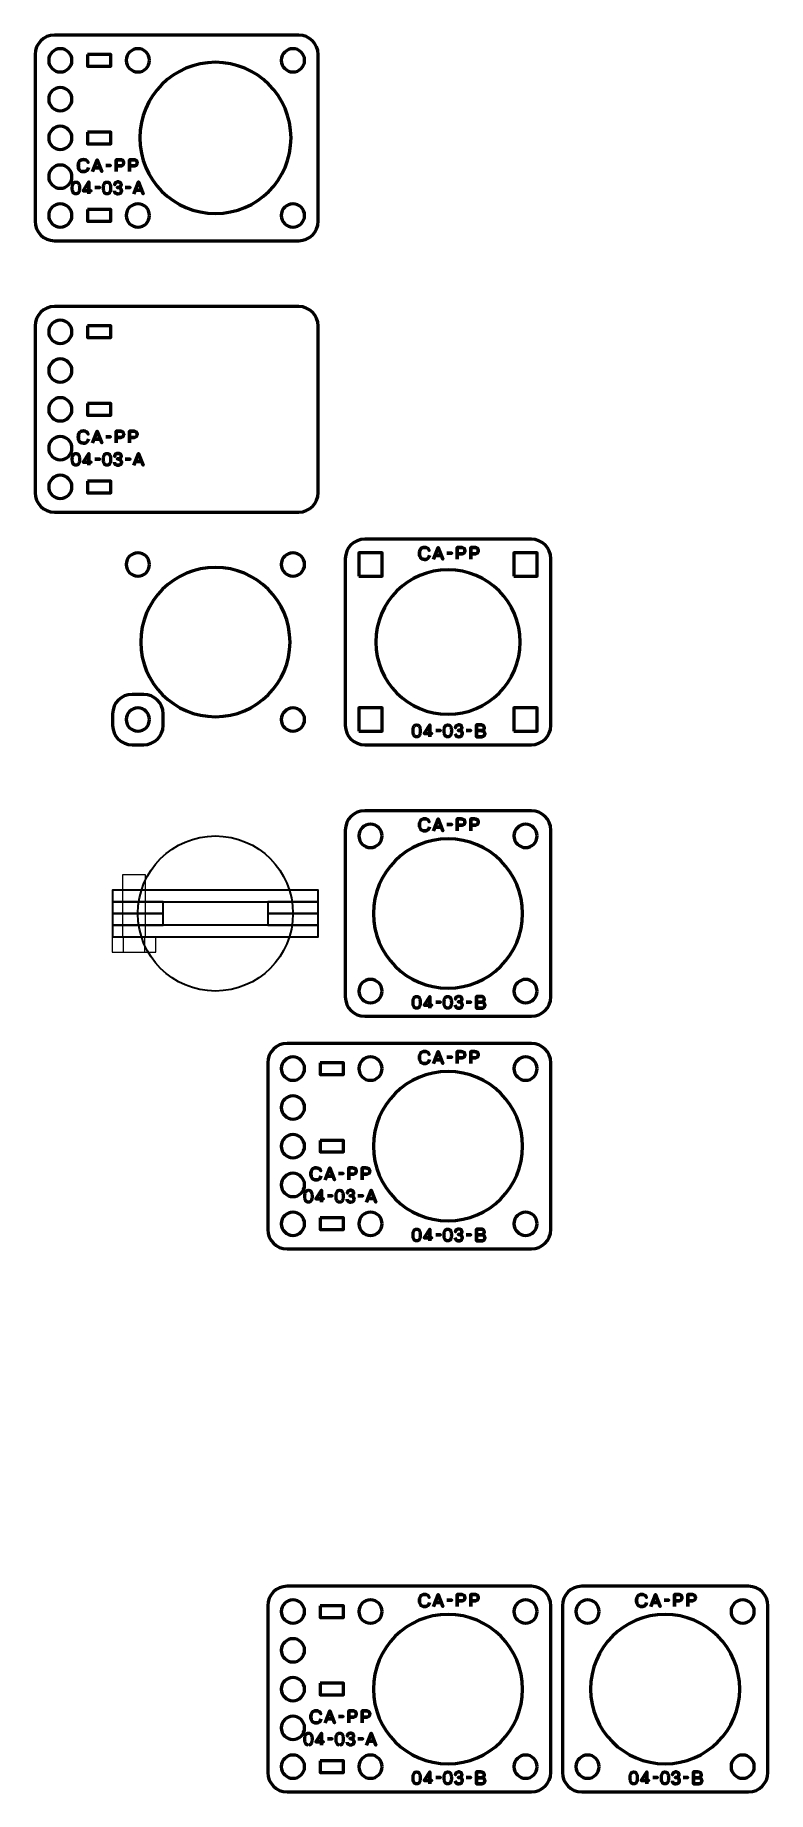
# Model space of a CAD drawing. Header units: centimetres. Extents: x -15.2 to 3.8, y -37.5 to 7.8.
import ezdxf

# ---------------------------------------------------------------- set-up
doc = ezdxf.new("R2010")
doc.units = ezdxf.units.CM
doc.header["$MEASUREMENT"] = 0
doc.layers.add('Layer 1', color=7, linetype='Continuous')

msp = doc.modelspace()

# ---------------------------------------------------------------- linework, layer by layer
at = {"layer": 'Layer 1', "color": 250, "lineweight": 53}
for points in [[(-6.8, -6.15), (-6.2, -6.15), (-6.2, -5.55), (-6.8, -5.55), (-6.8, -6.15)], [(-2.8, -6.15), (-2.2, -6.15), (-2.2, -5.55), (-2.8, -5.55), (-2.8, -6.15)], [(-6.8, -10.15), (-6.2, -10.15), (-6.2, -9.55), (-6.8, -9.55), (-6.8, -10.15)], [(-2.8, -10.15), (-2.2, -10.15), (-2.2, -9.55), (-2.8, -9.55), (-2.8, -10.15)]]:
    msp.add_lwpolyline(points, close=True, dxfattribs=at)
at = {"layer": 'Layer 1', "color": 250, "lineweight": 35}
for points in [[(-13.15, -14.55), (-7.85, -14.55), (-7.85, -14.25), (-13.15, -14.25), (-13.15, -14.55)], [(-13.15, -14.85), (-11.85, -14.85), (-11.85, -14.55), (-13.15, -14.55), (-13.15, -14.85)], [(-13.15, -15.15), (-11.85, -15.15), (-11.85, -14.85), (-13.15, -14.85), (-13.15, -15.15)], [(-9.15, -14.85), (-7.85, -14.85), (-7.85, -14.55), (-9.15, -14.55), (-9.15, -14.85)], [(-9.15, -15.15), (-7.85, -15.15), (-7.85, -14.85), (-9.15, -14.85), (-9.15, -15.15)], [(-13.15, -15.45), (-7.85, -15.45), (-7.85, -15.15), (-13.15, -15.15), (-13.15, -15.45)]]:
    msp.add_lwpolyline(points, close=True, dxfattribs=at)
at = {"layer": 'Layer 1', "color": 253, "lineweight": 18}
for points in [[(-13.1658, -15.85), (-12.0342, -15.85), (-12.0342, -15.45), (-13.1658, -15.45), (-13.1658, -15.85)], [(-12.8829, -15.85), (-12.3171, -15.85), (-12.3171, -15.45), (-12.8829, -15.45), (-12.8829, -15.85)]]:
    msp.add_lwpolyline(points, close=True, dxfattribs=at)
at = {"layer": 'Layer 1', "color": 250, "lineweight": 35}
msp.add_ellipse((-10.5, -14.85), major_axis=(0, 2), ratio=1, dxfattribs=at)
at = {"layer": 'Layer 1', "lineweight": 53}
for points, knots in [([(-14.64992, 7.80002), (-14.64992, 7.80002), (-8.34995, 7.80002), (-8.34995, 7.80002), (-8.34995, 7.80002), (-8.07298, 7.80002), (-7.84999, 7.57693), (-7.84999, 7.29993), (-7.84999, 7.29993), (-7.84999, 7.29993), (-7.84999, 3.00007), (-7.84999, 3.00007), (-7.84999, 3.00007), (-7.84999, 2.72293), (-8.07298, 2.49997), (-8.34995, 2.49997), (-8.34995, 2.49997), (-8.34995, 2.49997), (-14.64992, 2.49997), (-14.64992, 2.49997), (-14.64992, 2.49997), (-14.92692, 2.49997), (-15.15001, 2.72293), (-15.15001, 3.00007), (-15.15001, 3.00007), (-15.15001, 3.00007), (-15.15001, 7.29993), (-15.15001, 7.29993), (-15.15001, 7.29993), (-15.15001, 7.57693), (-14.92692, 7.80002), (-14.64992, 7.80002)], [0, 0, 0, 0, 0.125, 0.125, 0.125, 0.125, 0.25, 0.25, 0.25, 0.25, 0.375, 0.375, 0.375, 0.375, 0.5, 0.5, 0.5, 0.5, 0.625, 0.625, 0.625, 0.625, 0.75, 0.75, 0.75, 0.75, 0.875, 0.875, 0.875, 0.875, 1, 1, 1, 1]), ([(-14.19998, 7.14999), (-14.19998, 6.98422), (-14.33421, 6.84999), (-14.49999, 6.84999), (-14.49999, 6.84999), (-14.66565, 6.84999), (-14.79999, 6.98422), (-14.79999, 7.14999), (-14.79999, 7.14999), (-14.79999, 7.31566), (-14.66565, 7.45), (-14.49999, 7.45), (-14.49999, 7.45), (-14.33421, 7.45), (-14.19998, 7.31566), (-14.19998, 7.14999)], [0, 0, 0, 0, 0.25, 0.25, 0.25, 0.25, 0.5, 0.5, 0.5, 0.5, 0.75, 0.75, 0.75, 0.75, 1, 1, 1, 1]), ([(-13.79997, 7.29993), (-13.79997, 7.29993), (-13.19996, 7.29993), (-13.19996, 7.29993), (-13.19996, 7.29993), (-13.19996, 7.29993), (-13.19996, 6.99992), (-13.19996, 6.99992), (-13.19996, 6.99992), (-13.19996, 6.99992), (-13.79997, 6.99992), (-13.79997, 6.99992), (-13.79997, 6.99992), (-13.79997, 6.99992), (-13.79997, 7.29993), (-13.79997, 7.29993)], [0, 0, 0, 0, 0.25, 0.25, 0.25, 0.25, 0.5, 0.5, 0.5, 0.5, 0.75, 0.75, 0.75, 0.75, 1, 1, 1, 1]), ([(-12.19991, 7.14999), (-12.19991, 6.98422), (-12.33428, 6.84999), (-12.49991, 6.84999), (-12.49991, 6.84999), (-12.66568, 6.84999), (-12.79991, 6.98422), (-12.79991, 7.14999), (-12.79991, 7.14999), (-12.79991, 7.31566), (-12.66568, 7.45), (-12.49991, 7.45), (-12.49991, 7.45), (-12.33428, 7.45), (-12.19991, 7.31566), (-12.19991, 7.14999)], [0, 0, 0, 0, 0.25, 0.25, 0.25, 0.25, 0.5, 0.5, 0.5, 0.5, 0.75, 0.75, 0.75, 0.75, 1, 1, 1, 1]), ([(-8.20002, 7.14999), (-8.20002, 6.98422), (-8.33425, 6.84999), (-8.50002, 6.84999), (-8.50002, 6.84999), (-8.66569, 6.84999), (-8.80002, 6.98422), (-8.80002, 7.14999), (-8.80002, 7.14999), (-8.80002, 7.31566), (-8.66569, 7.45), (-8.50002, 7.45), (-8.50002, 7.45), (-8.33425, 7.45), (-8.20002, 7.31566), (-8.20002, 7.14999)], [0, 0, 0, 0, 0.25, 0.25, 0.25, 0.25, 0.5, 0.5, 0.5, 0.5, 0.75, 0.75, 0.75, 0.75, 1, 1, 1, 1]), ([(-14.19998, 6.14992), (-14.19998, 5.98429), (-14.33421, 5.84992), (-14.49999, 5.84992), (-14.49999, 5.84992), (-14.66565, 5.84992), (-14.79999, 5.98429), (-14.79999, 6.14992), (-14.79999, 6.14992), (-14.79999, 6.31569), (-14.66565, 6.44992), (-14.49999, 6.44992), (-14.49999, 6.44992), (-14.33421, 6.44992), (-14.19998, 6.31569), (-14.19998, 6.14992)], [0, 0, 0, 0, 0.25, 0.25, 0.25, 0.25, 0.5, 0.5, 0.5, 0.5, 0.75, 0.75, 0.75, 0.75, 1, 1, 1, 1]), ([(-14.19998, 5.14992), (-14.19998, 4.98429), (-14.33421, 4.84992), (-14.49999, 4.84992), (-14.49999, 4.84992), (-14.66565, 4.84992), (-14.79999, 4.98429), (-14.79999, 5.14992), (-14.79999, 5.14992), (-14.79999, 5.31569), (-14.66565, 5.44992), (-14.49999, 5.44992), (-14.49999, 5.44992), (-14.33421, 5.44992), (-14.19998, 5.31569), (-14.19998, 5.14992)], [0, 0, 0, 0, 0.25, 0.25, 0.25, 0.25, 0.5, 0.5, 0.5, 0.5, 0.75, 0.75, 0.75, 0.75, 1, 1, 1, 1]), ([(-13.79997, 5.29999), (-13.79997, 5.29999), (-13.19996, 5.29999), (-13.19996, 5.29999), (-13.19996, 5.29999), (-13.19996, 5.29999), (-13.19996, 4.99999), (-13.19996, 4.99999), (-13.19996, 4.99999), (-13.19996, 4.99999), (-13.79997, 4.99999), (-13.79997, 4.99999), (-13.79997, 4.99999), (-13.79997, 4.99999), (-13.79997, 5.29999), (-13.79997, 5.29999)], [0, 0, 0, 0, 0.25, 0.25, 0.25, 0.25, 0.5, 0.5, 0.5, 0.5, 0.75, 0.75, 0.75, 0.75, 1, 1, 1, 1]), ([(-14.19998, 4.14992), (-14.19998, 3.98429), (-14.33421, 3.84992), (-14.49999, 3.84992), (-14.49999, 3.84992), (-14.66565, 3.84992), (-14.79999, 3.98429), (-14.79999, 4.14992), (-14.79999, 4.14992), (-14.79999, 4.31569), (-14.66565, 4.44992), (-14.49999, 4.44992), (-14.49999, 4.44992), (-14.33421, 4.44992), (-14.19998, 4.31569), (-14.19998, 4.14992)], [0, 0, 0, 0, 0.25, 0.25, 0.25, 0.25, 0.5, 0.5, 0.5, 0.5, 0.75, 0.75, 0.75, 0.75, 1, 1, 1, 1]), ([(-14.19998, 3.15), (-14.19998, 2.98433), (-14.33421, 2.85), (-14.49999, 2.85), (-14.49999, 2.85), (-14.66565, 2.85), (-14.79999, 2.98433), (-14.79999, 3.15), (-14.79999, 3.15), (-14.79999, 3.31563), (-14.66565, 3.45), (-14.49999, 3.45), (-14.49999, 3.45), (-14.33421, 3.45), (-14.19998, 3.31563), (-14.19998, 3.15)], [0, 0, 0, 0, 0.25, 0.25, 0.25, 0.25, 0.5, 0.5, 0.5, 0.5, 0.75, 0.75, 0.75, 0.75, 1, 1, 1, 1]), ([(-13.79997, 3.30007), (-13.79997, 3.30007), (-13.19996, 3.30007), (-13.19996, 3.30007), (-13.19996, 3.30007), (-13.19996, 3.30007), (-13.19996, 3.00007), (-13.19996, 3.00007), (-13.19996, 3.00007), (-13.19996, 3.00007), (-13.79997, 3.00007), (-13.79997, 3.00007), (-13.79997, 3.00007), (-13.79997, 3.00007), (-13.79997, 3.30007), (-13.79997, 3.30007)], [0, 0, 0, 0, 0.25, 0.25, 0.25, 0.25, 0.5, 0.5, 0.5, 0.5, 0.75, 0.75, 0.75, 0.75, 1, 1, 1, 1]), ([(-12.19991, 3.15), (-12.19991, 2.98433), (-12.33428, 2.85), (-12.49991, 2.85), (-12.49991, 2.85), (-12.66568, 2.85), (-12.79991, 2.98433), (-12.79991, 3.15), (-12.79991, 3.15), (-12.79991, 3.31563), (-12.66568, 3.45), (-12.49991, 3.45), (-12.49991, 3.45), (-12.33428, 3.45), (-12.19991, 3.31563), (-12.19991, 3.15)], [0, 0, 0, 0, 0.25, 0.25, 0.25, 0.25, 0.5, 0.5, 0.5, 0.5, 0.75, 0.75, 0.75, 0.75, 1, 1, 1, 1]), ([(-8.20002, 3.15), (-8.20002, 2.98433), (-8.33425, 2.85), (-8.50002, 2.85), (-8.50002, 2.85), (-8.66569, 2.85), (-8.80002, 2.98433), (-8.80002, 3.15), (-8.80002, 3.15), (-8.80002, 3.31563), (-8.66569, 3.45), (-8.50002, 3.45), (-8.50002, 3.45), (-8.33425, 3.45), (-8.20002, 3.31563), (-8.20002, 3.15)], [0, 0, 0, 0, 0.25, 0.25, 0.25, 0.25, 0.5, 0.5, 0.5, 0.5, 0.75, 0.75, 0.75, 0.75, 1, 1, 1, 1]), ([(-14.64992, 0.80002), (-14.64992, 0.80002), (-8.34995, 0.80002), (-8.34995, 0.80002), (-8.34995, 0.80002), (-8.07298, 0.80002), (-7.84999, 0.57693), (-7.84999, 0.29993), (-7.84999, 0.29993), (-7.84999, 0.29993), (-7.84999, -3.99993), (-7.84999, -3.99993), (-7.84999, -3.99993), (-7.84999, -4.27707), (-8.07298, -4.50003), (-8.34995, -4.50003), (-8.34995, -4.50003), (-8.34995, -4.50003), (-14.64992, -4.50003), (-14.64992, -4.50003), (-14.64992, -4.50003), (-14.92692, -4.50003), (-15.15001, -4.27707), (-15.15001, -3.99993), (-15.15001, -3.99993), (-15.15001, -3.99993), (-15.15001, 0.29993), (-15.15001, 0.29993), (-15.15001, 0.29993), (-15.15001, 0.57693), (-14.92692, 0.80002), (-14.64992, 0.80002)], [0, 0, 0, 0, 0.125, 0.125, 0.125, 0.125, 0.25, 0.25, 0.25, 0.25, 0.375, 0.375, 0.375, 0.375, 0.5, 0.5, 0.5, 0.5, 0.625, 0.625, 0.625, 0.625, 0.75, 0.75, 0.75, 0.75, 0.875, 0.875, 0.875, 0.875, 1, 1, 1, 1]), ([(-14.19998, 0.14999), (-14.19998, -0.01578), (-14.33421, -0.15001), (-14.49999, -0.15001), (-14.49999, -0.15001), (-14.66565, -0.15001), (-14.79999, -0.01578), (-14.79999, 0.14999), (-14.79999, 0.14999), (-14.79999, 0.31566), (-14.66565, 0.45), (-14.49999, 0.45), (-14.49999, 0.45), (-14.33421, 0.45), (-14.19998, 0.31566), (-14.19998, 0.14999)], [0, 0, 0, 0, 0.25, 0.25, 0.25, 0.25, 0.5, 0.5, 0.5, 0.5, 0.75, 0.75, 0.75, 0.75, 1, 1, 1, 1]), ([(-13.79997, 0.29993), (-13.79997, 0.29993), (-13.19996, 0.29993), (-13.19996, 0.29993), (-13.19996, 0.29993), (-13.19996, 0.29993), (-13.19996, -0.00008), (-13.19996, -0.00008), (-13.19996, -0.00008), (-13.19996, -0.00008), (-13.79997, -0.00008), (-13.79997, -0.00008), (-13.79997, -0.00008), (-13.79997, -0.00008), (-13.79997, 0.29993), (-13.79997, 0.29993)], [0, 0, 0, 0, 0.25, 0.25, 0.25, 0.25, 0.5, 0.5, 0.5, 0.5, 0.75, 0.75, 0.75, 0.75, 1, 1, 1, 1]), ([(-14.19998, -0.85008), (-14.19998, -1.01571), (-14.33421, -1.15008), (-14.49999, -1.15008), (-14.49999, -1.15008), (-14.66565, -1.15008), (-14.79999, -1.01571), (-14.79999, -0.85008), (-14.79999, -0.85008), (-14.79999, -0.68431), (-14.66565, -0.55008), (-14.49999, -0.55008), (-14.49999, -0.55008), (-14.33421, -0.55008), (-14.19998, -0.68431), (-14.19998, -0.85008)], [0, 0, 0, 0, 0.25, 0.25, 0.25, 0.25, 0.5, 0.5, 0.5, 0.5, 0.75, 0.75, 0.75, 0.75, 1, 1, 1, 1]), ([(-14.19998, -1.85008), (-14.19998, -2.01571), (-14.33421, -2.15008), (-14.49999, -2.15008), (-14.49999, -2.15008), (-14.66565, -2.15008), (-14.79999, -2.01571), (-14.79999, -1.85008), (-14.79999, -1.85008), (-14.79999, -1.68431), (-14.66565, -1.55008), (-14.49999, -1.55008), (-14.49999, -1.55008), (-14.33421, -1.55008), (-14.19998, -1.68431), (-14.19998, -1.85008)], [0, 0, 0, 0, 0.25, 0.25, 0.25, 0.25, 0.5, 0.5, 0.5, 0.5, 0.75, 0.75, 0.75, 0.75, 1, 1, 1, 1]), ([(-13.79997, -1.70001), (-13.79997, -1.70001), (-13.19996, -1.70001), (-13.19996, -1.70001), (-13.19996, -1.70001), (-13.19996, -1.70001), (-13.19996, -2.00001), (-13.19996, -2.00001), (-13.19996, -2.00001), (-13.19996, -2.00001), (-13.79997, -2.00001), (-13.79997, -2.00001), (-13.79997, -2.00001), (-13.79997, -2.00001), (-13.79997, -1.70001), (-13.79997, -1.70001)], [0, 0, 0, 0, 0.25, 0.25, 0.25, 0.25, 0.5, 0.5, 0.5, 0.5, 0.75, 0.75, 0.75, 0.75, 1, 1, 1, 1]), ([(-14.19998, -2.85008), (-14.19998, -3.01571), (-14.33421, -3.15008), (-14.49999, -3.15008), (-14.49999, -3.15008), (-14.66565, -3.15008), (-14.79999, -3.01571), (-14.79999, -2.85008), (-14.79999, -2.85008), (-14.79999, -2.68431), (-14.66565, -2.55008), (-14.49999, -2.55008), (-14.49999, -2.55008), (-14.33421, -2.55008), (-14.19998, -2.68431), (-14.19998, -2.85008)], [0, 0, 0, 0, 0.25, 0.25, 0.25, 0.25, 0.5, 0.5, 0.5, 0.5, 0.75, 0.75, 0.75, 0.75, 1, 1, 1, 1]), ([(-14.19998, -3.85), (-14.19998, -4.01567), (-14.33421, -4.15), (-14.49999, -4.15), (-14.49999, -4.15), (-14.66565, -4.15), (-14.79999, -4.01567), (-14.79999, -3.85), (-14.79999, -3.85), (-14.79999, -3.68437), (-14.66565, -3.55), (-14.49999, -3.55), (-14.49999, -3.55), (-14.33421, -3.55), (-14.19998, -3.68437), (-14.19998, -3.85)], [0, 0, 0, 0, 0.25, 0.25, 0.25, 0.25, 0.5, 0.5, 0.5, 0.5, 0.75, 0.75, 0.75, 0.75, 1, 1, 1, 1]), ([(-13.79997, -3.69993), (-13.79997, -3.69993), (-13.19996, -3.69993), (-13.19996, -3.69993), (-13.19996, -3.69993), (-13.19996, -3.69993), (-13.19996, -3.99993), (-13.19996, -3.99993), (-13.19996, -3.99993), (-13.19996, -3.99993), (-13.79997, -3.99993), (-13.79997, -3.99993), (-13.79997, -3.99993), (-13.79997, -3.99993), (-13.79997, -3.69993), (-13.79997, -3.69993)], [0, 0, 0, 0, 0.25, 0.25, 0.25, 0.25, 0.5, 0.5, 0.5, 0.5, 0.75, 0.75, 0.75, 0.75, 1, 1, 1, 1]), ([(-6.64994, -5.19997), (-6.64994, -5.19997), (-2.35007, -5.19997), (-2.35007, -5.19997), (-2.35007, -5.19997), (-2.07293, -5.19997), (-1.84997, -5.42306), (-1.84997, -5.70006), (-1.84997, -5.70006), (-1.84997, -5.70006), (-1.84997, -9.99993), (-1.84997, -9.99993), (-1.84997, -9.99993), (-1.84997, -10.27707), (-2.07293, -10.50003), (-2.35007, -10.50003), (-2.35007, -10.50003), (-2.35007, -10.50003), (-6.64994, -10.50003), (-6.64994, -10.50003), (-6.64994, -10.50003), (-6.92694, -10.50003), (-7.15003, -10.27707), (-7.15003, -9.99993), (-7.15003, -9.99993), (-7.15003, -9.99993), (-7.15003, -5.70006), (-7.15003, -5.70006), (-7.15003, -5.70006), (-7.15003, -5.42306), (-6.92694, -5.19997), (-6.64994, -5.19997)], [0, 0, 0, 0, 0.125, 0.125, 0.125, 0.125, 0.25, 0.25, 0.25, 0.25, 0.375, 0.375, 0.375, 0.375, 0.5, 0.5, 0.5, 0.5, 0.625, 0.625, 0.625, 0.625, 0.75, 0.75, 0.75, 0.75, 0.875, 0.875, 0.875, 0.875, 1, 1, 1, 1]), ([(-12.19991, -5.85001), (-12.19991, -6.01578), (-12.33428, -6.15001), (-12.49991, -6.15001), (-12.49991, -6.15001), (-12.66568, -6.15001), (-12.79991, -6.01578), (-12.79991, -5.85001), (-12.79991, -5.85001), (-12.79991, -5.68434), (-12.66568, -5.55), (-12.49991, -5.55), (-12.49991, -5.55), (-12.33428, -5.55), (-12.19991, -5.68434), (-12.19991, -5.85001)], [0, 0, 0, 0, 0.25, 0.25, 0.25, 0.25, 0.5, 0.5, 0.5, 0.5, 0.75, 0.75, 0.75, 0.75, 1, 1, 1, 1]), ([(-8.20002, -5.85001), (-8.20002, -6.01578), (-8.33425, -6.15001), (-8.50002, -6.15001), (-8.50002, -6.15001), (-8.66569, -6.15001), (-8.80002, -6.01578), (-8.80002, -5.85001), (-8.80002, -5.85001), (-8.80002, -5.68434), (-8.66569, -5.55), (-8.50002, -5.55), (-8.50002, -5.55), (-8.33425, -5.55), (-8.20002, -5.68434), (-8.20002, -5.85001)], [0, 0, 0, 0, 0.25, 0.25, 0.25, 0.25, 0.5, 0.5, 0.5, 0.5, 0.75, 0.75, 0.75, 0.75, 1, 1, 1, 1]), ([(-12.64992, -9.19999), (-12.64992, -9.19999), (-12.34991, -9.19999), (-12.34991, -9.19999), (-12.34991, -9.19999), (-12.07295, -9.19999), (-11.84999, -9.42308), (-11.84999, -9.70008), (-11.84999, -9.70008), (-11.84999, -9.70008), (-11.84999, -10.00009), (-11.84999, -10.00009), (-11.84999, -10.00009), (-11.84999, -10.27705), (-12.07295, -10.50001), (-12.34991, -10.50001), (-12.34991, -10.50001), (-12.34991, -10.50001), (-12.64992, -10.50001), (-12.64992, -10.50001), (-12.64992, -10.50001), (-12.92692, -10.50001), (-13.15001, -10.27705), (-13.15001, -10.00009), (-13.15001, -10.00009), (-13.15001, -10.00009), (-13.15001, -9.70008), (-13.15001, -9.70008), (-13.15001, -9.70008), (-13.15001, -9.42308), (-12.92692, -9.19999), (-12.64992, -9.19999)], [0, 0, 0, 0, 0.125, 0.125, 0.125, 0.125, 0.25, 0.25, 0.25, 0.25, 0.375, 0.375, 0.375, 0.375, 0.5, 0.5, 0.5, 0.5, 0.625, 0.625, 0.625, 0.625, 0.75, 0.75, 0.75, 0.75, 0.875, 0.875, 0.875, 0.875, 1, 1, 1, 1]), ([(-12.19998, -9.85001), (-12.19998, -10.01579), (-12.33421, -10.15002), (-12.49998, -10.15002), (-12.49998, -10.15002), (-12.66565, -10.15002), (-12.79999, -10.01579), (-12.79999, -9.85001), (-12.79999, -9.85001), (-12.79999, -9.68435), (-12.66565, -9.55001), (-12.49998, -9.55001), (-12.49998, -9.55001), (-12.33421, -9.55001), (-12.19998, -9.68435), (-12.19998, -9.85001)], [0, 0, 0, 0, 0.25, 0.25, 0.25, 0.25, 0.5, 0.5, 0.5, 0.5, 0.75, 0.75, 0.75, 0.75, 1, 1, 1, 1]), ([(-12.19991, -9.85), (-12.19991, -10.01567), (-12.33428, -10.15), (-12.49991, -10.15), (-12.49991, -10.15), (-12.66568, -10.15), (-12.79991, -10.01567), (-12.79991, -9.85), (-12.79991, -9.85), (-12.79991, -9.68437), (-12.66568, -9.55), (-12.49991, -9.55), (-12.49991, -9.55), (-12.33428, -9.55), (-12.19991, -9.68437), (-12.19991, -9.85)], [0, 0, 0, 0, 0.25, 0.25, 0.25, 0.25, 0.5, 0.5, 0.5, 0.5, 0.75, 0.75, 0.75, 0.75, 1, 1, 1, 1]), ([(-8.20002, -9.85), (-8.20002, -10.01567), (-8.33425, -10.15), (-8.50002, -10.15), (-8.50002, -10.15), (-8.66569, -10.15), (-8.80002, -10.01567), (-8.80002, -9.85), (-8.80002, -9.85), (-8.80002, -9.68437), (-8.66569, -9.55), (-8.50002, -9.55), (-8.50002, -9.55), (-8.33425, -9.55), (-8.20002, -9.68437), (-8.20002, -9.85)], [0, 0, 0, 0, 0.25, 0.25, 0.25, 0.25, 0.5, 0.5, 0.5, 0.5, 0.75, 0.75, 0.75, 0.75, 1, 1, 1, 1]), ([(-6.64994, -12.19997), (-6.64994, -12.19997), (-2.35007, -12.19997), (-2.35007, -12.19997), (-2.35007, -12.19997), (-2.07293, -12.19997), (-1.84997, -12.42306), (-1.84997, -12.70006), (-1.84997, -12.70006), (-1.84997, -12.70006), (-1.84997, -16.99993), (-1.84997, -16.99993), (-1.84997, -16.99993), (-1.84997, -17.27707), (-2.07293, -17.50003), (-2.35007, -17.50003), (-2.35007, -17.50003), (-2.35007, -17.50003), (-6.64994, -17.50003), (-6.64994, -17.50003), (-6.64994, -17.50003), (-6.92694, -17.50003), (-7.15003, -17.27707), (-7.15003, -16.99993), (-7.15003, -16.99993), (-7.15003, -16.99993), (-7.15003, -12.70006), (-7.15003, -12.70006), (-7.15003, -12.70006), (-7.15003, -12.42306), (-6.92694, -12.19997), (-6.64994, -12.19997)], [0, 0, 0, 0, 0.125, 0.125, 0.125, 0.125, 0.25, 0.25, 0.25, 0.25, 0.375, 0.375, 0.375, 0.375, 0.5, 0.5, 0.5, 0.5, 0.625, 0.625, 0.625, 0.625, 0.75, 0.75, 0.75, 0.75, 0.875, 0.875, 0.875, 0.875, 1, 1, 1, 1]), ([(-6.20002, -12.85), (-6.20002, -13.01567), (-6.33425, -13.15), (-6.50002, -13.15), (-6.50002, -13.15), (-6.66569, -13.15), (-6.80002, -13.01567), (-6.80002, -12.85), (-6.80002, -12.85), (-6.80002, -12.68437), (-6.66569, -12.55), (-6.50002, -12.55), (-6.50002, -12.55), (-6.33425, -12.55), (-6.20002, -12.68437), (-6.20002, -12.85)], [0, 0, 0, 0, 0.25, 0.25, 0.25, 0.25, 0.5, 0.5, 0.5, 0.5, 0.75, 0.75, 0.75, 0.75, 1, 1, 1, 1]), ([(-2.20002, -12.85), (-2.20002, -13.01567), (-2.33425, -13.15), (-2.50002, -13.15), (-2.50002, -13.15), (-2.66569, -13.15), (-2.80002, -13.01567), (-2.80002, -12.85), (-2.80002, -12.85), (-2.80002, -12.68437), (-2.66569, -12.55), (-2.50002, -12.55), (-2.50002, -12.55), (-2.33425, -12.55), (-2.20002, -12.68437), (-2.20002, -12.85)], [0, 0, 0, 0, 0.25, 0.25, 0.25, 0.25, 0.5, 0.5, 0.5, 0.5, 0.75, 0.75, 0.75, 0.75, 1, 1, 1, 1]), ([(-6.20002, -16.85), (-6.20002, -17.01567), (-6.33425, -17.15), (-6.50002, -17.15), (-6.50002, -17.15), (-6.66569, -17.15), (-6.80002, -17.01567), (-6.80002, -16.85), (-6.80002, -16.85), (-6.80002, -16.68437), (-6.66569, -16.55), (-6.50002, -16.55), (-6.50002, -16.55), (-6.33425, -16.55), (-6.20002, -16.68437), (-6.20002, -16.85)], [0, 0, 0, 0, 0.25, 0.25, 0.25, 0.25, 0.5, 0.5, 0.5, 0.5, 0.75, 0.75, 0.75, 0.75, 1, 1, 1, 1]), ([(-2.20002, -16.85), (-2.20002, -17.01567), (-2.33425, -17.15), (-2.50002, -17.15), (-2.50002, -17.15), (-2.66569, -17.15), (-2.80002, -17.01567), (-2.80002, -16.85), (-2.80002, -16.85), (-2.80002, -16.68437), (-2.66569, -16.55), (-2.50002, -16.55), (-2.50002, -16.55), (-2.33425, -16.55), (-2.20002, -16.68437), (-2.20002, -16.85)], [0, 0, 0, 0, 0.25, 0.25, 0.25, 0.25, 0.5, 0.5, 0.5, 0.5, 0.75, 0.75, 0.75, 0.75, 1, 1, 1, 1]), ([(-8.64992, -18.19998), (-8.64992, -18.19998), (-2.34995, -18.19998), (-2.34995, -18.19998), (-2.34995, -18.19998), (-2.07298, -18.19998), (-1.84999, -18.42307), (-1.84999, -18.70007), (-1.84999, -18.70007), (-1.84999, -18.70007), (-1.84999, -22.99993), (-1.84999, -22.99993), (-1.84999, -22.99993), (-1.84999, -23.27707), (-2.07298, -23.50003), (-2.34995, -23.50003), (-2.34995, -23.50003), (-2.34995, -23.50003), (-8.64992, -23.50003), (-8.64992, -23.50003), (-8.64992, -23.50003), (-8.92692, -23.50003), (-9.15001, -23.27707), (-9.15001, -22.99993), (-9.15001, -22.99993), (-9.15001, -22.99993), (-9.15001, -18.70007), (-9.15001, -18.70007), (-9.15001, -18.70007), (-9.15001, -18.42307), (-8.92692, -18.19998), (-8.64992, -18.19998)], [0, 0, 0, 0, 0.125, 0.125, 0.125, 0.125, 0.25, 0.25, 0.25, 0.25, 0.375, 0.375, 0.375, 0.375, 0.5, 0.5, 0.5, 0.5, 0.625, 0.625, 0.625, 0.625, 0.75, 0.75, 0.75, 0.75, 0.875, 0.875, 0.875, 0.875, 1, 1, 1, 1]), ([(-8.19998, -18.85001), (-8.19998, -19.01578), (-8.33421, -19.15001), (-8.49999, -19.15001), (-8.49999, -19.15001), (-8.66565, -19.15001), (-8.79999, -19.01578), (-8.79999, -18.85001), (-8.79999, -18.85001), (-8.79999, -18.68434), (-8.66565, -18.55), (-8.49999, -18.55), (-8.49999, -18.55), (-8.33421, -18.55), (-8.19998, -18.68434), (-8.19998, -18.85001)], [0, 0, 0, 0, 0.25, 0.25, 0.25, 0.25, 0.5, 0.5, 0.5, 0.5, 0.75, 0.75, 0.75, 0.75, 1, 1, 1, 1]), ([(-6.20002, -18.85), (-6.20002, -19.01567), (-6.33425, -19.15), (-6.50002, -19.15), (-6.50002, -19.15), (-6.66569, -19.15), (-6.80002, -19.01567), (-6.80002, -18.85), (-6.80002, -18.85), (-6.80002, -18.68437), (-6.66569, -18.55), (-6.50002, -18.55), (-6.50002, -18.55), (-6.33425, -18.55), (-6.20002, -18.68437), (-6.20002, -18.85)], [0, 0, 0, 0, 0.25, 0.25, 0.25, 0.25, 0.5, 0.5, 0.5, 0.5, 0.75, 0.75, 0.75, 0.75, 1, 1, 1, 1]), ([(-2.20002, -18.85), (-2.20002, -19.01567), (-2.33425, -19.15), (-2.50002, -19.15), (-2.50002, -19.15), (-2.66569, -19.15), (-2.80002, -19.01567), (-2.80002, -18.85), (-2.80002, -18.85), (-2.80002, -18.68437), (-2.66569, -18.55), (-2.50002, -18.55), (-2.50002, -18.55), (-2.33425, -18.55), (-2.20002, -18.68437), (-2.20002, -18.85)], [0, 0, 0, 0, 0.25, 0.25, 0.25, 0.25, 0.5, 0.5, 0.5, 0.5, 0.75, 0.75, 0.75, 0.75, 1, 1, 1, 1]), ([(-7.79997, -18.70007), (-7.79997, -18.70007), (-7.19996, -18.70007), (-7.19996, -18.70007), (-7.19996, -18.70007), (-7.19996, -18.70007), (-7.19996, -19.00008), (-7.19996, -19.00008), (-7.19996, -19.00008), (-7.19996, -19.00008), (-7.79997, -19.00008), (-7.79997, -19.00008), (-7.79997, -19.00008), (-7.79997, -19.00008), (-7.79997, -18.70007), (-7.79997, -18.70007)], [0, 0, 0, 0, 0.25, 0.25, 0.25, 0.25, 0.5, 0.5, 0.5, 0.5, 0.75, 0.75, 0.75, 0.75, 1, 1, 1, 1]), ([(-8.19998, -19.85008), (-8.19998, -20.01571), (-8.33421, -20.15008), (-8.49999, -20.15008), (-8.49999, -20.15008), (-8.66565, -20.15008), (-8.79999, -20.01571), (-8.79999, -19.85008), (-8.79999, -19.85008), (-8.79999, -19.68431), (-8.66565, -19.55008), (-8.49999, -19.55008), (-8.49999, -19.55008), (-8.33421, -19.55008), (-8.19998, -19.68431), (-8.19998, -19.85008)], [0, 0, 0, 0, 0.25, 0.25, 0.25, 0.25, 0.5, 0.5, 0.5, 0.5, 0.75, 0.75, 0.75, 0.75, 1, 1, 1, 1]), ([(-8.19998, -20.85008), (-8.19998, -21.01571), (-8.33421, -21.15008), (-8.49999, -21.15008), (-8.49999, -21.15008), (-8.66565, -21.15008), (-8.79999, -21.01571), (-8.79999, -20.85008), (-8.79999, -20.85008), (-8.79999, -20.68431), (-8.66565, -20.55008), (-8.49999, -20.55008), (-8.49999, -20.55008), (-8.33421, -20.55008), (-8.19998, -20.68431), (-8.19998, -20.85008)], [0, 0, 0, 0, 0.25, 0.25, 0.25, 0.25, 0.5, 0.5, 0.5, 0.5, 0.75, 0.75, 0.75, 0.75, 1, 1, 1, 1]), ([(-7.79997, -20.70001), (-7.79997, -20.70001), (-7.19996, -20.70001), (-7.19996, -20.70001), (-7.19996, -20.70001), (-7.19996, -20.70001), (-7.19996, -21.00001), (-7.19996, -21.00001), (-7.19996, -21.00001), (-7.19996, -21.00001), (-7.79997, -21.00001), (-7.79997, -21.00001), (-7.79997, -21.00001), (-7.79997, -21.00001), (-7.79997, -20.70001), (-7.79997, -20.70001)], [0, 0, 0, 0, 0.25, 0.25, 0.25, 0.25, 0.5, 0.5, 0.5, 0.5, 0.75, 0.75, 0.75, 0.75, 1, 1, 1, 1]), ([(-8.19998, -21.85008), (-8.19998, -22.01571), (-8.33421, -22.15008), (-8.49999, -22.15008), (-8.49999, -22.15008), (-8.66565, -22.15008), (-8.79999, -22.01571), (-8.79999, -21.85008), (-8.79999, -21.85008), (-8.79999, -21.68431), (-8.66565, -21.55008), (-8.49999, -21.55008), (-8.49999, -21.55008), (-8.33421, -21.55008), (-8.19998, -21.68431), (-8.19998, -21.85008)], [0, 0, 0, 0, 0.25, 0.25, 0.25, 0.25, 0.5, 0.5, 0.5, 0.5, 0.75, 0.75, 0.75, 0.75, 1, 1, 1, 1]), ([(-8.19998, -22.85), (-8.19998, -23.01567), (-8.33421, -23.15), (-8.49999, -23.15), (-8.49999, -23.15), (-8.66565, -23.15), (-8.79999, -23.01567), (-8.79999, -22.85), (-8.79999, -22.85), (-8.79999, -22.68437), (-8.66565, -22.55), (-8.49999, -22.55), (-8.49999, -22.55), (-8.33421, -22.55), (-8.19998, -22.68437), (-8.19998, -22.85)], [0, 0, 0, 0, 0.25, 0.25, 0.25, 0.25, 0.5, 0.5, 0.5, 0.5, 0.75, 0.75, 0.75, 0.75, 1, 1, 1, 1]), ([(-6.20002, -22.85), (-6.20002, -23.01567), (-6.33425, -23.15), (-6.50002, -23.15), (-6.50002, -23.15), (-6.66569, -23.15), (-6.80002, -23.01567), (-6.80002, -22.85), (-6.80002, -22.85), (-6.80002, -22.68437), (-6.66569, -22.55), (-6.50002, -22.55), (-6.50002, -22.55), (-6.33425, -22.55), (-6.20002, -22.68437), (-6.20002, -22.85)], [0, 0, 0, 0, 0.25, 0.25, 0.25, 0.25, 0.5, 0.5, 0.5, 0.5, 0.75, 0.75, 0.75, 0.75, 1, 1, 1, 1]), ([(-2.20002, -22.85), (-2.20002, -23.01567), (-2.33425, -23.15), (-2.50002, -23.15), (-2.50002, -23.15), (-2.66569, -23.15), (-2.80002, -23.01567), (-2.80002, -22.85), (-2.80002, -22.85), (-2.80002, -22.68437), (-2.66569, -22.55), (-2.50002, -22.55), (-2.50002, -22.55), (-2.33425, -22.55), (-2.20002, -22.68437), (-2.20002, -22.85)], [0, 0, 0, 0, 0.25, 0.25, 0.25, 0.25, 0.5, 0.5, 0.5, 0.5, 0.75, 0.75, 0.75, 0.75, 1, 1, 1, 1]), ([(-7.79997, -22.69993), (-7.79997, -22.69993), (-7.19996, -22.69993), (-7.19996, -22.69993), (-7.19996, -22.69993), (-7.19996, -22.69993), (-7.19996, -22.99993), (-7.19996, -22.99993), (-7.19996, -22.99993), (-7.19996, -22.99993), (-7.79997, -22.99993), (-7.79997, -22.99993), (-7.79997, -22.99993), (-7.79997, -22.99993), (-7.79997, -22.69993), (-7.79997, -22.69993)], [0, 0, 0, 0, 0.25, 0.25, 0.25, 0.25, 0.5, 0.5, 0.5, 0.5, 0.75, 0.75, 0.75, 0.75, 1, 1, 1, 1]), ([(-8.64992, -32.19998), (-8.64992, -32.19998), (-2.34995, -32.19998), (-2.34995, -32.19998), (-2.34995, -32.19998), (-2.07298, -32.19998), (-1.84999, -32.42307), (-1.84999, -32.70007), (-1.84999, -32.70007), (-1.84999, -32.70007), (-1.84999, -36.99993), (-1.84999, -36.99993), (-1.84999, -36.99993), (-1.84999, -37.27707), (-2.07298, -37.50003), (-2.34995, -37.50003), (-2.34995, -37.50003), (-2.34995, -37.50003), (-8.64992, -37.50003), (-8.64992, -37.50003), (-8.64992, -37.50003), (-8.92692, -37.50003), (-9.15001, -37.27707), (-9.15001, -36.99993), (-9.15001, -36.99993), (-9.15001, -36.99993), (-9.15001, -32.70007), (-9.15001, -32.70007), (-9.15001, -32.70007), (-9.15001, -32.42307), (-8.92692, -32.19998), (-8.64992, -32.19998)], [0, 0, 0, 0, 0.125, 0.125, 0.125, 0.125, 0.25, 0.25, 0.25, 0.25, 0.375, 0.375, 0.375, 0.375, 0.5, 0.5, 0.5, 0.5, 0.625, 0.625, 0.625, 0.625, 0.75, 0.75, 0.75, 0.75, 0.875, 0.875, 0.875, 0.875, 1, 1, 1, 1]), ([(-8.19998, -32.85001), (-8.19998, -33.01578), (-8.33421, -33.15001), (-8.49999, -33.15001), (-8.49999, -33.15001), (-8.66565, -33.15001), (-8.79999, -33.01578), (-8.79999, -32.85001), (-8.79999, -32.85001), (-8.79999, -32.68434), (-8.66565, -32.55), (-8.49999, -32.55), (-8.49999, -32.55), (-8.33421, -32.55), (-8.19998, -32.68434), (-8.19998, -32.85001)], [0, 0, 0, 0, 0.25, 0.25, 0.25, 0.25, 0.5, 0.5, 0.5, 0.5, 0.75, 0.75, 0.75, 0.75, 1, 1, 1, 1]), ([(-6.20002, -32.85), (-6.20002, -33.01567), (-6.33425, -33.15), (-6.50002, -33.15), (-6.50002, -33.15), (-6.66569, -33.15), (-6.80002, -33.01567), (-6.80002, -32.85), (-6.80002, -32.85), (-6.80002, -32.68437), (-6.66569, -32.55), (-6.50002, -32.55), (-6.50002, -32.55), (-6.33425, -32.55), (-6.20002, -32.68437), (-6.20002, -32.85)], [0, 0, 0, 0, 0.25, 0.25, 0.25, 0.25, 0.5, 0.5, 0.5, 0.5, 0.75, 0.75, 0.75, 0.75, 1, 1, 1, 1]), ([(-2.20002, -32.85), (-2.20002, -33.01567), (-2.33425, -33.15), (-2.50002, -33.15), (-2.50002, -33.15), (-2.66569, -33.15), (-2.80002, -33.01567), (-2.80002, -32.85), (-2.80002, -32.85), (-2.80002, -32.68437), (-2.66569, -32.55), (-2.50002, -32.55), (-2.50002, -32.55), (-2.33425, -32.55), (-2.20002, -32.68437), (-2.20002, -32.85)], [0, 0, 0, 0, 0.25, 0.25, 0.25, 0.25, 0.5, 0.5, 0.5, 0.5, 0.75, 0.75, 0.75, 0.75, 1, 1, 1, 1]), ([(-1.04994, -32.19997), (-1.04994, -32.19997), (3.24993, -32.19997), (3.24993, -32.19997), (3.24993, -32.19997), (3.52707, -32.19997), (3.75003, -32.42306), (3.75003, -32.70006), (3.75003, -32.70006), (3.75003, -32.70006), (3.75003, -36.99993), (3.75003, -36.99993), (3.75003, -36.99993), (3.75003, -37.27707), (3.52707, -37.50003), (3.24993, -37.50003), (3.24993, -37.50003), (3.24993, -37.50003), (-1.04994, -37.50003), (-1.04994, -37.50003), (-1.04994, -37.50003), (-1.32694, -37.50003), (-1.55003, -37.27707), (-1.55003, -36.99993), (-1.55003, -36.99993), (-1.55003, -36.99993), (-1.55003, -32.70006), (-1.55003, -32.70006), (-1.55003, -32.70006), (-1.55003, -32.42306), (-1.32694, -32.19997), (-1.04994, -32.19997)], [0, 0, 0, 0, 0.125, 0.125, 0.125, 0.125, 0.25, 0.25, 0.25, 0.25, 0.375, 0.375, 0.375, 0.375, 0.5, 0.5, 0.5, 0.5, 0.625, 0.625, 0.625, 0.625, 0.75, 0.75, 0.75, 0.75, 0.875, 0.875, 0.875, 0.875, 1, 1, 1, 1]), ([(-0.60002, -32.85), (-0.60002, -33.01567), (-0.73425, -33.15), (-0.90002, -33.15), (-0.90002, -33.15), (-1.06569, -33.15), (-1.20002, -33.01567), (-1.20002, -32.85), (-1.20002, -32.85), (-1.20002, -32.68437), (-1.06569, -32.55), (-0.90002, -32.55), (-0.90002, -32.55), (-0.73425, -32.55), (-0.60002, -32.68437), (-0.60002, -32.85)], [0, 0, 0, 0, 0.25, 0.25, 0.25, 0.25, 0.5, 0.5, 0.5, 0.5, 0.75, 0.75, 0.75, 0.75, 1, 1, 1, 1]), ([(3.39998, -32.85), (3.39998, -33.01567), (3.26575, -33.15), (3.09998, -33.15), (3.09998, -33.15), (2.93431, -33.15), (2.79998, -33.01567), (2.79998, -32.85), (2.79998, -32.85), (2.79998, -32.68437), (2.93431, -32.55), (3.09998, -32.55), (3.09998, -32.55), (3.26575, -32.55), (3.39998, -32.68437), (3.39998, -32.85)], [0, 0, 0, 0, 0.25, 0.25, 0.25, 0.25, 0.5, 0.5, 0.5, 0.5, 0.75, 0.75, 0.75, 0.75, 1, 1, 1, 1]), ([(-7.79997, -32.70007), (-7.79997, -32.70007), (-7.19996, -32.70007), (-7.19996, -32.70007), (-7.19996, -32.70007), (-7.19996, -32.70007), (-7.19996, -33.00008), (-7.19996, -33.00008), (-7.19996, -33.00008), (-7.19996, -33.00008), (-7.79997, -33.00008), (-7.79997, -33.00008), (-7.79997, -33.00008), (-7.79997, -33.00008), (-7.79997, -32.70007), (-7.79997, -32.70007)], [0, 0, 0, 0, 0.25, 0.25, 0.25, 0.25, 0.5, 0.5, 0.5, 0.5, 0.75, 0.75, 0.75, 0.75, 1, 1, 1, 1]), ([(-8.19998, -33.85008), (-8.19998, -34.01571), (-8.33421, -34.15008), (-8.49999, -34.15008), (-8.49999, -34.15008), (-8.66565, -34.15008), (-8.79999, -34.01571), (-8.79999, -33.85008), (-8.79999, -33.85008), (-8.79999, -33.68431), (-8.66565, -33.55008), (-8.49999, -33.55008), (-8.49999, -33.55008), (-8.33421, -33.55008), (-8.19998, -33.68431), (-8.19998, -33.85008)], [0, 0, 0, 0, 0.25, 0.25, 0.25, 0.25, 0.5, 0.5, 0.5, 0.5, 0.75, 0.75, 0.75, 0.75, 1, 1, 1, 1]), ([(-8.19998, -34.85008), (-8.19998, -35.01571), (-8.33421, -35.15008), (-8.49999, -35.15008), (-8.49999, -35.15008), (-8.66565, -35.15008), (-8.79999, -35.01571), (-8.79999, -34.85008), (-8.79999, -34.85008), (-8.79999, -34.68431), (-8.66565, -34.55008), (-8.49999, -34.55008), (-8.49999, -34.55008), (-8.33421, -34.55008), (-8.19998, -34.68431), (-8.19998, -34.85008)], [0, 0, 0, 0, 0.25, 0.25, 0.25, 0.25, 0.5, 0.5, 0.5, 0.5, 0.75, 0.75, 0.75, 0.75, 1, 1, 1, 1]), ([(-7.79997, -34.70001), (-7.79997, -34.70001), (-7.19996, -34.70001), (-7.19996, -34.70001), (-7.19996, -34.70001), (-7.19996, -34.70001), (-7.19996, -35.00001), (-7.19996, -35.00001), (-7.19996, -35.00001), (-7.19996, -35.00001), (-7.79997, -35.00001), (-7.79997, -35.00001), (-7.79997, -35.00001), (-7.79997, -35.00001), (-7.79997, -34.70001), (-7.79997, -34.70001)], [0, 0, 0, 0, 0.25, 0.25, 0.25, 0.25, 0.5, 0.5, 0.5, 0.5, 0.75, 0.75, 0.75, 0.75, 1, 1, 1, 1]), ([(-8.19998, -35.85008), (-8.19998, -36.01571), (-8.33421, -36.15008), (-8.49999, -36.15008), (-8.49999, -36.15008), (-8.66565, -36.15008), (-8.79999, -36.01571), (-8.79999, -35.85008), (-8.79999, -35.85008), (-8.79999, -35.68431), (-8.66565, -35.55008), (-8.49999, -35.55008), (-8.49999, -35.55008), (-8.33421, -35.55008), (-8.19998, -35.68431), (-8.19998, -35.85008)], [0, 0, 0, 0, 0.25, 0.25, 0.25, 0.25, 0.5, 0.5, 0.5, 0.5, 0.75, 0.75, 0.75, 0.75, 1, 1, 1, 1]), ([(-8.19998, -36.85), (-8.19998, -37.01567), (-8.33421, -37.15), (-8.49999, -37.15), (-8.49999, -37.15), (-8.66565, -37.15), (-8.79999, -37.01567), (-8.79999, -36.85), (-8.79999, -36.85), (-8.79999, -36.68437), (-8.66565, -36.55), (-8.49999, -36.55), (-8.49999, -36.55), (-8.33421, -36.55), (-8.19998, -36.68437), (-8.19998, -36.85)], [0, 0, 0, 0, 0.25, 0.25, 0.25, 0.25, 0.5, 0.5, 0.5, 0.5, 0.75, 0.75, 0.75, 0.75, 1, 1, 1, 1]), ([(-6.20002, -36.85), (-6.20002, -37.01567), (-6.33425, -37.15), (-6.50002, -37.15), (-6.50002, -37.15), (-6.66569, -37.15), (-6.80002, -37.01567), (-6.80002, -36.85), (-6.80002, -36.85), (-6.80002, -36.68437), (-6.66569, -36.55), (-6.50002, -36.55), (-6.50002, -36.55), (-6.33425, -36.55), (-6.20002, -36.68437), (-6.20002, -36.85)], [0, 0, 0, 0, 0.25, 0.25, 0.25, 0.25, 0.5, 0.5, 0.5, 0.5, 0.75, 0.75, 0.75, 0.75, 1, 1, 1, 1]), ([(-2.20002, -36.85), (-2.20002, -37.01567), (-2.33425, -37.15), (-2.50002, -37.15), (-2.50002, -37.15), (-2.66569, -37.15), (-2.80002, -37.01567), (-2.80002, -36.85), (-2.80002, -36.85), (-2.80002, -36.68437), (-2.66569, -36.55), (-2.50002, -36.55), (-2.50002, -36.55), (-2.33425, -36.55), (-2.20002, -36.68437), (-2.20002, -36.85)], [0, 0, 0, 0, 0.25, 0.25, 0.25, 0.25, 0.5, 0.5, 0.5, 0.5, 0.75, 0.75, 0.75, 0.75, 1, 1, 1, 1]), ([(-0.60002, -36.85), (-0.60002, -37.01567), (-0.73425, -37.15), (-0.90002, -37.15), (-0.90002, -37.15), (-1.06569, -37.15), (-1.20002, -37.01567), (-1.20002, -36.85), (-1.20002, -36.85), (-1.20002, -36.68437), (-1.06569, -36.55), (-0.90002, -36.55), (-0.90002, -36.55), (-0.73425, -36.55), (-0.60002, -36.68437), (-0.60002, -36.85)], [0, 0, 0, 0, 0.25, 0.25, 0.25, 0.25, 0.5, 0.5, 0.5, 0.5, 0.75, 0.75, 0.75, 0.75, 1, 1, 1, 1]), ([(3.39998, -36.85), (3.39998, -37.01567), (3.26575, -37.15), (3.09998, -37.15), (3.09998, -37.15), (2.93431, -37.15), (2.79998, -37.01567), (2.79998, -36.85), (2.79998, -36.85), (2.79998, -36.68437), (2.93431, -36.55), (3.09998, -36.55), (3.09998, -36.55), (3.26575, -36.55), (3.39998, -36.68437), (3.39998, -36.85)], [0, 0, 0, 0, 0.25, 0.25, 0.25, 0.25, 0.5, 0.5, 0.5, 0.5, 0.75, 0.75, 0.75, 0.75, 1, 1, 1, 1]), ([(-7.79997, -36.69993), (-7.79997, -36.69993), (-7.19996, -36.69993), (-7.19996, -36.69993), (-7.19996, -36.69993), (-7.19996, -36.69993), (-7.19996, -36.99993), (-7.19996, -36.99993), (-7.19996, -36.99993), (-7.19996, -36.99993), (-7.79997, -36.99993), (-7.79997, -36.99993), (-7.79997, -36.99993), (-7.79997, -36.99993), (-7.79997, -36.69993), (-7.79997, -36.69993)], [0, 0, 0, 0, 0.25, 0.25, 0.25, 0.25, 0.5, 0.5, 0.5, 0.5, 0.75, 0.75, 0.75, 0.75, 1, 1, 1, 1])]:
    msp.add_open_spline(points, degree=3, knots=knots, dxfattribs=at)
at = {"layer": 'Layer 1', "color": 250, "lineweight": 53}
for points in [[(-12.45, 5.15), (-12.45, 6.22676), (-11.57676, 7.1), (-10.5, 7.1), (-10.5, 7.1), (-9.42324, 7.1), (-8.55, 6.22676), (-8.55, 5.15), (-8.55, 5.15), (-8.55, 4.07324), (-9.42324, 3.2), (-10.5, 3.2), (-10.5, 3.2), (-11.57676, 3.2), (-12.45, 4.07324), (-12.45, 5.15)], [(-12.425, -7.85), (-12.425, -6.78704), (-11.56296, -5.925), (-10.5, -5.925), (-10.5, -5.925), (-9.43704, -5.925), (-8.575, -6.78704), (-8.575, -7.85), (-8.575, -7.85), (-8.575, -8.91296), (-9.43704, -9.775), (-10.5, -9.775), (-10.5, -9.775), (-11.56296, -9.775), (-12.425, -8.91296), (-12.425, -7.85)], [(-6.3625, -7.85), (-6.3625, -6.82155), (-5.52845, -5.9875), (-4.5, -5.9875), (-4.5, -5.9875), (-3.47155, -5.9875), (-2.6375, -6.82155), (-2.6375, -7.85), (-2.6375, -7.85), (-2.6375, -8.87845), (-3.47155, -9.7125), (-4.5, -9.7125), (-4.5, -9.7125), (-5.52845, -9.7125), (-6.3625, -8.87845), (-6.3625, -7.85)], [(-6.425, -14.85), (-6.425, -13.78704), (-5.56296, -12.925), (-4.5, -12.925), (-4.5, -12.925), (-3.43704, -12.925), (-2.575, -13.78704), (-2.575, -14.85), (-2.575, -14.85), (-2.575, -15.91296), (-3.43704, -16.775), (-4.5, -16.775), (-4.5, -16.775), (-5.56296, -16.775), (-6.425, -15.91296), (-6.425, -14.85)], [(-6.425, -20.85), (-6.425, -19.78704), (-5.56296, -18.925), (-4.5, -18.925), (-4.5, -18.925), (-3.43704, -18.925), (-2.575, -19.78704), (-2.575, -20.85), (-2.575, -20.85), (-2.575, -21.91296), (-3.43704, -22.775), (-4.5, -22.775), (-4.5, -22.775), (-5.56296, -22.775), (-6.425, -21.91296), (-6.425, -20.85)], [(-6.425, -34.85), (-6.425, -33.78704), (-5.56296, -32.925), (-4.5, -32.925), (-4.5, -32.925), (-3.43704, -32.925), (-2.575, -33.78704), (-2.575, -34.85), (-2.575, -34.85), (-2.575, -35.91296), (-3.43704, -36.775), (-4.5, -36.775), (-4.5, -36.775), (-5.56296, -36.775), (-6.425, -35.91296), (-6.425, -34.85)], [(-0.825, -34.85), (-0.825, -33.78704), (0.03704, -32.925), (1.1, -32.925), (1.1, -32.925), (2.16296, -32.925), (3.025, -33.78704), (3.025, -34.85), (3.025, -34.85), (3.025, -35.91296), (2.16296, -36.775), (1.1, -36.775), (1.1, -36.775), (0.03704, -36.775), (-0.825, -35.91296), (-0.825, -34.85)]]:
    msp.add_open_spline(points, degree=3, knots=[0, 0, 0, 0, 0.25, 0.25, 0.25, 0.25, 0.5, 0.5, 0.5, 0.5, 0.75, 0.75, 0.75, 0.75, 1, 1, 1, 1], dxfattribs=at)
at = {"layer": 'Layer 1', "color": 30, "lineweight": 53}
for points, knots in [([(-13.77668, 4.38547), (-13.7812, 4.36127), (-13.7891, 4.3413), (-13.80018, 4.32564), (-13.80018, 4.32564), (-13.81132, 4.31004), (-13.82558, 4.29847), (-13.84293, 4.29092), (-13.84293, 4.29092), (-13.86022, 4.28337), (-13.88054, 4.27956), (-13.90368, 4.27963), (-13.90368, 4.27963), (-13.93183, 4.27956), (-13.95575, 4.285), (-13.97537, 4.29607), (-13.97537, 4.29607), (-13.99498, 4.30708), (-14.00994, 4.32408), (-14.02024, 4.34715), (-14.02024, 4.34715), (-14.03054, 4.37023), (-14.03569, 4.39979), (-14.03576, 4.43584), (-14.03576, 4.43584), (-14.03569, 4.47175), (-14.03054, 4.50125), (-14.02024, 4.52432), (-14.02024, 4.52432), (-14.00994, 4.54739), (-13.99498, 4.56446), (-13.97537, 4.57554), (-13.97537, 4.57554), (-13.95575, 4.58662), (-13.93183, 4.59212), (-13.90368, 4.59205), (-13.90368, 4.59205), (-13.87355, 4.59212), (-13.8483, 4.5857), (-13.82798, 4.57279), (-13.82798, 4.57279), (-13.80773, 4.55988), (-13.79284, 4.53991), (-13.78346, 4.51289), (-13.78346, 4.51289), (-13.79284, 4.53991), (-13.80773, 4.55988), (-13.82798, 4.57279), (-13.82798, 4.57279), (-13.8483, 4.5857), (-13.87355, 4.59212), (-13.90368, 4.59205), (-13.90368, 4.59205), (-13.93183, 4.59212), (-13.95575, 4.58662), (-13.97537, 4.57554), (-13.97537, 4.57554), (-13.99498, 4.56446), (-14.00994, 4.54739), (-14.02024, 4.52432), (-14.02024, 4.52432), (-14.03054, 4.50125), (-14.03569, 4.47175), (-14.03576, 4.43584), (-14.03576, 4.43584), (-14.03569, 4.39979), (-14.03054, 4.37023), (-14.02024, 4.34715), (-14.02024, 4.34715), (-14.00994, 4.32408), (-13.99498, 4.30708), (-13.97537, 4.29607), (-13.97537, 4.29607), (-13.95575, 4.285), (-13.93183, 4.27956), (-13.90368, 4.27963), (-13.90368, 4.27963), (-13.88054, 4.27956), (-13.86022, 4.28337), (-13.84293, 4.29092), (-13.84293, 4.29092), (-13.82558, 4.29847), (-13.81132, 4.31004), (-13.80018, 4.32564), (-13.80018, 4.32564), (-13.7891, 4.3413), (-13.7812, 4.36127), (-13.77668, 4.38547)], [0, 0, 0, 0, 0.04545455, 0.04545455, 0.04545455, 0.04545455, 0.09090909, 0.09090909, 0.09090909, 0.09090909, 0.13636364, 0.13636364, 0.13636364, 0.13636364, 0.18181818, 0.18181818, 0.18181818, 0.18181818, 0.22727273, 0.22727273, 0.22727273, 0.22727273, 0.27272727, 0.27272727, 0.27272727, 0.27272727, 0.31818182, 0.31818182, 0.31818182, 0.31818182, 0.36363636, 0.36363636, 0.36363636, 0.36363636, 0.40909091, 0.40909091, 0.40909091, 0.40909091, 0.45454545, 0.45454545, 0.45454545, 0.45454545, 0.5, 0.5, 0.5, 0.5, 0.54545455, 0.54545455, 0.54545455, 0.54545455, 0.59090909, 0.59090909, 0.59090909, 0.59090909, 0.63636364, 0.63636364, 0.63636364, 0.63636364, 0.68181818, 0.68181818, 0.68181818, 0.68181818, 0.72727273, 0.72727273, 0.72727273, 0.72727273, 0.77272727, 0.77272727, 0.77272727, 0.77272727, 0.81818182, 0.81818182, 0.81818182, 0.81818182, 0.86363636, 0.86363636, 0.86363636, 0.86363636, 0.90909091, 0.90909091, 0.90909091, 0.90909091, 0.95454545, 0.95454545, 0.95454545, 0.95454545, 1, 1, 1, 1]), ([(-13.67254, 4.28302), (-13.67254, 4.28302), (-13.55147, 4.58824), (-13.55147, 4.58824), (-13.55147, 4.58824), (-13.55147, 4.58824), (-13.42997, 4.28302), (-13.42997, 4.28302), (-13.42997, 4.28302), (-13.42997, 4.28302), (-13.55147, 4.58824), (-13.55147, 4.58824), (-13.55147, 4.58824), (-13.55147, 4.58824), (-13.67254, 4.28302), (-13.67254, 4.28302)], [0, 0, 0, 0, 0.25, 0.25, 0.25, 0.25, 0.5, 0.5, 0.5, 0.5, 0.75, 0.75, 0.75, 0.75, 1, 1, 1, 1]), ([(-13.06083, 4.28302), (-13.06083, 4.28302), (-13.06083, 4.58824), (-13.06083, 4.58824), (-13.06083, 4.58824), (-13.06083, 4.58824), (-12.96346, 4.58824), (-12.96346, 4.58824), (-12.96346, 4.58824), (-12.94399, 4.58817), (-12.92798, 4.58598), (-12.91535, 4.58175), (-12.91535, 4.58175), (-12.90279, 4.57759), (-12.89291, 4.5718), (-12.88578, 4.56446), (-12.88578, 4.56446), (-12.87866, 4.5572), (-12.87358, 4.54887), (-12.87047, 4.53949), (-12.87047, 4.53949), (-12.86744, 4.5301), (-12.86568, 4.5203), (-12.86525, 4.50992), (-12.86525, 4.50992), (-12.86476, 4.49955), (-12.86596, 4.48939), (-12.86878, 4.47952), (-12.86878, 4.47952), (-12.87167, 4.46964), (-12.87654, 4.46068), (-12.88353, 4.45263), (-12.88353, 4.45263), (-12.89044, 4.44459), (-12.89982, 4.43817), (-12.91161, 4.43344), (-12.91161, 4.43344), (-12.92339, 4.42865), (-12.93799, 4.42625), (-12.95542, 4.42611), (-12.95542, 4.42611), (-12.95542, 4.42611), (-13.06083, 4.42611), (-13.06083, 4.42611), (-13.06083, 4.42611), (-13.06083, 4.42611), (-12.95542, 4.42611), (-12.95542, 4.42611), (-12.95542, 4.42611), (-12.93835, 4.42625), (-12.92388, 4.42865), (-12.91217, 4.43344), (-12.91217, 4.43344), (-12.90039, 4.43817), (-12.891, 4.44459), (-12.88395, 4.45263), (-12.88395, 4.45263), (-12.87696, 4.46068), (-12.87195, 4.46964), (-12.86899, 4.47952), (-12.86899, 4.47952), (-12.86603, 4.48939), (-12.86476, 4.49955), (-12.86525, 4.50992), (-12.86525, 4.50992), (-12.86568, 4.5203), (-12.86744, 4.5301), (-12.87061, 4.53949), (-12.87061, 4.53949), (-12.87372, 4.54887), (-12.87894, 4.5572), (-12.88607, 4.56446), (-12.88607, 4.56446), (-12.89326, 4.5718), (-12.90314, 4.57759), (-12.9157, 4.58175), (-12.9157, 4.58175), (-12.92833, 4.58598), (-12.9442, 4.58817), (-12.96346, 4.58824), (-12.96346, 4.58824), (-12.96346, 4.58824), (-13.06083, 4.58824), (-13.06083, 4.58824), (-13.06083, 4.58824), (-13.06083, 4.58824), (-13.06083, 4.28302), (-13.06083, 4.28302)], [0, 0, 0, 0, 0.04545455, 0.04545455, 0.04545455, 0.04545455, 0.09090909, 0.09090909, 0.09090909, 0.09090909, 0.13636364, 0.13636364, 0.13636364, 0.13636364, 0.18181818, 0.18181818, 0.18181818, 0.18181818, 0.22727273, 0.22727273, 0.22727273, 0.22727273, 0.27272727, 0.27272727, 0.27272727, 0.27272727, 0.31818182, 0.31818182, 0.31818182, 0.31818182, 0.36363636, 0.36363636, 0.36363636, 0.36363636, 0.40909091, 0.40909091, 0.40909091, 0.40909091, 0.45454545, 0.45454545, 0.45454545, 0.45454545, 0.5, 0.5, 0.5, 0.5, 0.54545455, 0.54545455, 0.54545455, 0.54545455, 0.59090909, 0.59090909, 0.59090909, 0.59090909, 0.63636364, 0.63636364, 0.63636364, 0.63636364, 0.68181818, 0.68181818, 0.68181818, 0.68181818, 0.72727273, 0.72727273, 0.72727273, 0.72727273, 0.77272727, 0.77272727, 0.77272727, 0.77272727, 0.81818182, 0.81818182, 0.81818182, 0.81818182, 0.86363636, 0.86363636, 0.86363636, 0.86363636, 0.90909091, 0.90909091, 0.90909091, 0.90909091, 0.95454545, 0.95454545, 0.95454545, 0.95454545, 1, 1, 1, 1]), ([(-12.71455, 4.28302), (-12.71455, 4.28302), (-12.71455, 4.58824), (-12.71455, 4.58824), (-12.71455, 4.58824), (-12.71455, 4.58824), (-12.61718, 4.58824), (-12.61718, 4.58824), (-12.61718, 4.58824), (-12.59771, 4.58817), (-12.5817, 4.58598), (-12.56907, 4.58175), (-12.56907, 4.58175), (-12.55651, 4.57759), (-12.54663, 4.5718), (-12.5395, 4.56446), (-12.5395, 4.56446), (-12.53238, 4.5572), (-12.5273, 4.54887), (-12.52419, 4.53949), (-12.52419, 4.53949), (-12.52116, 4.5301), (-12.5194, 4.5203), (-12.51897, 4.50992), (-12.51897, 4.50992), (-12.51848, 4.49955), (-12.51968, 4.48939), (-12.5225, 4.47952), (-12.5225, 4.47952), (-12.52539, 4.46964), (-12.53026, 4.46068), (-12.53725, 4.45263), (-12.53725, 4.45263), (-12.54416, 4.44459), (-12.55354, 4.43817), (-12.56533, 4.43344), (-12.56533, 4.43344), (-12.57711, 4.42865), (-12.59171, 4.42625), (-12.60914, 4.42611), (-12.60914, 4.42611), (-12.60914, 4.42611), (-12.71455, 4.42611), (-12.71455, 4.42611), (-12.71455, 4.42611), (-12.71455, 4.42611), (-12.60914, 4.42611), (-12.60914, 4.42611), (-12.60914, 4.42611), (-12.59207, 4.42625), (-12.5776, 4.42865), (-12.56589, 4.43344), (-12.56589, 4.43344), (-12.55411, 4.43817), (-12.54472, 4.44459), (-12.53767, 4.45263), (-12.53767, 4.45263), (-12.53068, 4.46068), (-12.52567, 4.46964), (-12.52271, 4.47952), (-12.52271, 4.47952), (-12.51975, 4.48939), (-12.51848, 4.49955), (-12.51897, 4.50992), (-12.51897, 4.50992), (-12.5194, 4.5203), (-12.52116, 4.5301), (-12.52433, 4.53949), (-12.52433, 4.53949), (-12.52744, 4.54887), (-12.53266, 4.5572), (-12.53979, 4.56446), (-12.53979, 4.56446), (-12.54698, 4.5718), (-12.55686, 4.57759), (-12.56942, 4.58175), (-12.56942, 4.58175), (-12.58205, 4.58598), (-12.59792, 4.58817), (-12.61718, 4.58824), (-12.61718, 4.58824), (-12.61718, 4.58824), (-12.71455, 4.58824), (-12.71455, 4.58824), (-12.71455, 4.58824), (-12.71455, 4.58824), (-12.71455, 4.28302), (-12.71455, 4.28302)], [0, 0, 0, 0, 0.04545455, 0.04545455, 0.04545455, 0.04545455, 0.09090909, 0.09090909, 0.09090909, 0.09090909, 0.13636364, 0.13636364, 0.13636364, 0.13636364, 0.18181818, 0.18181818, 0.18181818, 0.18181818, 0.22727273, 0.22727273, 0.22727273, 0.22727273, 0.27272727, 0.27272727, 0.27272727, 0.27272727, 0.31818182, 0.31818182, 0.31818182, 0.31818182, 0.36363636, 0.36363636, 0.36363636, 0.36363636, 0.40909091, 0.40909091, 0.40909091, 0.40909091, 0.45454545, 0.45454545, 0.45454545, 0.45454545, 0.5, 0.5, 0.5, 0.5, 0.54545455, 0.54545455, 0.54545455, 0.54545455, 0.59090909, 0.59090909, 0.59090909, 0.59090909, 0.63636364, 0.63636364, 0.63636364, 0.63636364, 0.68181818, 0.68181818, 0.68181818, 0.68181818, 0.72727273, 0.72727273, 0.72727273, 0.72727273, 0.77272727, 0.77272727, 0.77272727, 0.77272727, 0.81818182, 0.81818182, 0.81818182, 0.81818182, 0.86363636, 0.86363636, 0.86363636, 0.86363636, 0.90909091, 0.90909091, 0.90909091, 0.90909091, 0.95454545, 0.95454545, 0.95454545, 0.95454545, 1, 1, 1, 1]), ([(-13.63444, 4.37912), (-13.63444, 4.37912), (-13.4685, 4.37912), (-13.4685, 4.37912), (-13.4685, 4.37912), (-13.4685, 4.37912), (-13.63444, 4.37912), (-13.63444, 4.37912)], [0, 0, 0, 0, 0.5, 0.5, 0.5, 0.5, 1, 1, 1, 1]), ([(-13.32668, 4.44262), (-13.32668, 4.44262), (-13.20349, 4.44262), (-13.20349, 4.44262), (-13.20349, 4.44262), (-13.20349, 4.44262), (-13.32668, 4.44262), (-13.32668, 4.44262)], [0, 0, 0, 0, 0.5, 0.5, 0.5, 0.5, 1, 1, 1, 1]), ([(-14.09925, 3.70771), (-14.08444, 3.70778), (-14.07167, 3.71039), (-14.06101, 3.71547), (-14.06101, 3.71547), (-14.05043, 3.72055), (-14.04161, 3.72782), (-14.03456, 3.73706), (-14.03456, 3.73706), (-14.02757, 3.74637), (-14.02207, 3.75738), (-14.01798, 3.77008), (-14.01798, 3.77008), (-14.01395, 3.78278), (-14.01106, 3.79668), (-14.00944, 3.81192), (-14.00944, 3.81192), (-14.00774, 3.82716), (-14.0069, 3.84318), (-14.00697, 3.86011), (-14.00697, 3.86011), (-14.0069, 3.87697), (-14.00774, 3.89299), (-14.00944, 3.90816), (-14.00944, 3.90816), (-14.01106, 3.92333), (-14.01395, 3.9373), (-14.01798, 3.95), (-14.01798, 3.95), (-14.02207, 3.96263), (-14.02757, 3.97363), (-14.03456, 3.98302), (-14.03456, 3.98302), (-14.04161, 3.99233), (-14.05043, 3.9996), (-14.06101, 4.00468), (-14.06101, 4.00468), (-14.07167, 4.00983), (-14.08444, 4.01244), (-14.09925, 4.01251), (-14.09925, 4.01251), (-14.11407, 4.01244), (-14.12684, 4.00983), (-14.1375, 4.00468), (-14.1375, 4.00468), (-14.14808, 3.9996), (-14.1569, 3.99233), (-14.16395, 3.98302), (-14.16395, 3.98302), (-14.17094, 3.97363), (-14.17644, 3.96263), (-14.18053, 3.95), (-14.18053, 3.95), (-14.18456, 3.9373), (-14.18745, 3.92333), (-14.18907, 3.90816), (-14.18907, 3.90816), (-14.19076, 3.89299), (-14.19161, 3.87697), (-14.19154, 3.86011), (-14.19154, 3.86011), (-14.19161, 3.84318), (-14.19076, 3.82716), (-14.18907, 3.81192), (-14.18907, 3.81192), (-14.18745, 3.79668), (-14.18456, 3.78278), (-14.18053, 3.77008), (-14.18053, 3.77008), (-14.17644, 3.75738), (-14.17094, 3.74637), (-14.16395, 3.73706), (-14.16395, 3.73706), (-14.1569, 3.72782), (-14.14808, 3.72055), (-14.1375, 3.71547), (-14.1375, 3.71547), (-14.12684, 3.71039), (-14.11407, 3.70778), (-14.09925, 3.70771)], [0, 0, 0, 0, 0.05, 0.05, 0.05, 0.05, 0.1, 0.1, 0.1, 0.1, 0.15, 0.15, 0.15, 0.15, 0.2, 0.2, 0.2, 0.2, 0.25, 0.25, 0.25, 0.25, 0.3, 0.3, 0.3, 0.3, 0.35, 0.35, 0.35, 0.35, 0.4, 0.4, 0.4, 0.4, 0.45, 0.45, 0.45, 0.45, 0.5, 0.5, 0.5, 0.5, 0.55, 0.55, 0.55, 0.55, 0.6, 0.6, 0.6, 0.6, 0.65, 0.65, 0.65, 0.65, 0.7, 0.7, 0.7, 0.7, 0.75, 0.75, 0.75, 0.75, 0.8, 0.8, 0.8, 0.8, 0.85, 0.85, 0.85, 0.85, 0.9, 0.9, 0.9, 0.9, 0.95, 0.95, 0.95, 0.95, 1, 1, 1, 1]), ([(-14.09925, 3.70771), (-14.08444, 3.70778), (-14.07167, 3.71039), (-14.06101, 3.71547), (-14.06101, 3.71547), (-14.05043, 3.72055), (-14.04161, 3.72782), (-14.03456, 3.73706), (-14.03456, 3.73706), (-14.02757, 3.74637), (-14.02207, 3.75738), (-14.01798, 3.77008), (-14.01798, 3.77008), (-14.01395, 3.78278), (-14.01106, 3.79668), (-14.00944, 3.81192), (-14.00944, 3.81192), (-14.00774, 3.82716), (-14.0069, 3.84318), (-14.00697, 3.86011), (-14.00697, 3.86011), (-14.0069, 3.87697), (-14.00774, 3.89299), (-14.00944, 3.90816), (-14.00944, 3.90816), (-14.01106, 3.92333), (-14.01395, 3.9373), (-14.01798, 3.95), (-14.01798, 3.95), (-14.02207, 3.96263), (-14.02757, 3.97363), (-14.03456, 3.98302), (-14.03456, 3.98302), (-14.04161, 3.99233), (-14.05043, 3.9996), (-14.06101, 4.00468), (-14.06101, 4.00468), (-14.07167, 4.00983), (-14.08444, 4.01244), (-14.09925, 4.01251), (-14.09925, 4.01251), (-14.11407, 4.01244), (-14.12684, 4.00983), (-14.1375, 4.00468), (-14.1375, 4.00468), (-14.14808, 3.9996), (-14.1569, 3.99233), (-14.16395, 3.98302), (-14.16395, 3.98302), (-14.17094, 3.97363), (-14.17644, 3.96263), (-14.18053, 3.95), (-14.18053, 3.95), (-14.18456, 3.9373), (-14.18745, 3.92333), (-14.18907, 3.90816), (-14.18907, 3.90816), (-14.19076, 3.89299), (-14.19161, 3.87697), (-14.19154, 3.86011), (-14.19154, 3.86011), (-14.19161, 3.84318), (-14.19076, 3.82716), (-14.18907, 3.81192), (-14.18907, 3.81192), (-14.18745, 3.79668), (-14.18456, 3.78278), (-14.18053, 3.77008), (-14.18053, 3.77008), (-14.17644, 3.75738), (-14.17094, 3.74637), (-14.16395, 3.73706), (-14.16395, 3.73706), (-14.1569, 3.72782), (-14.14808, 3.72055), (-14.1375, 3.71547), (-14.1375, 3.71547), (-14.12684, 3.71039), (-14.11407, 3.70778), (-14.09925, 3.70771)], [0, 0, 0, 0, 0.05, 0.05, 0.05, 0.05, 0.1, 0.1, 0.1, 0.1, 0.15, 0.15, 0.15, 0.15, 0.2, 0.2, 0.2, 0.2, 0.25, 0.25, 0.25, 0.25, 0.3, 0.3, 0.3, 0.3, 0.35, 0.35, 0.35, 0.35, 0.4, 0.4, 0.4, 0.4, 0.45, 0.45, 0.45, 0.45, 0.5, 0.5, 0.5, 0.5, 0.55, 0.55, 0.55, 0.55, 0.6, 0.6, 0.6, 0.6, 0.65, 0.65, 0.65, 0.65, 0.7, 0.7, 0.7, 0.7, 0.75, 0.75, 0.75, 0.75, 0.8, 0.8, 0.8, 0.8, 0.85, 0.85, 0.85, 0.85, 0.9, 0.9, 0.9, 0.9, 0.95, 0.95, 0.95, 0.95, 1, 1, 1, 1]), ([(-13.76271, 3.70771), (-13.76271, 3.70771), (-13.76271, 4.01293), (-13.76271, 4.01293), (-13.76271, 4.01293), (-13.76271, 4.01293), (-13.90664, 3.78899), (-13.90664, 3.78899), (-13.90664, 3.78899), (-13.90664, 3.78899), (-13.70852, 3.78899), (-13.70852, 3.78899), (-13.70852, 3.78899), (-13.70852, 3.78899), (-13.90664, 3.78899), (-13.90664, 3.78899), (-13.90664, 3.78899), (-13.90664, 3.78899), (-13.76271, 4.01293), (-13.76271, 4.01293), (-13.76271, 4.01293), (-13.76271, 4.01293), (-13.76271, 3.70771), (-13.76271, 3.70771)], [0, 0, 0, 0, 0.16666667, 0.16666667, 0.16666667, 0.16666667, 0.33333333, 0.33333333, 0.33333333, 0.33333333, 0.5, 0.5, 0.5, 0.5, 0.66666667, 0.66666667, 0.66666667, 0.66666667, 0.83333333, 0.83333333, 0.83333333, 0.83333333, 1, 1, 1, 1]), ([(-13.60777, 3.86731), (-13.60777, 3.86731), (-13.48458, 3.86731), (-13.48458, 3.86731), (-13.48458, 3.86731), (-13.48458, 3.86731), (-13.60777, 3.86731), (-13.60777, 3.86731)], [0, 0, 0, 0, 0.5, 0.5, 0.5, 0.5, 1, 1, 1, 1]), ([(-13.29535, 3.70771), (-13.28054, 3.70778), (-13.26777, 3.71039), (-13.25711, 3.71547), (-13.25711, 3.71547), (-13.24653, 3.72055), (-13.23771, 3.72782), (-13.23066, 3.73706), (-13.23066, 3.73706), (-13.22367, 3.74637), (-13.21817, 3.75738), (-13.21408, 3.77008), (-13.21408, 3.77008), (-13.21005, 3.78278), (-13.20716, 3.79668), (-13.20554, 3.81192), (-13.20554, 3.81192), (-13.20384, 3.82716), (-13.203, 3.84318), (-13.20307, 3.86011), (-13.20307, 3.86011), (-13.203, 3.87697), (-13.20384, 3.89299), (-13.20554, 3.90816), (-13.20554, 3.90816), (-13.20716, 3.92333), (-13.21005, 3.9373), (-13.21408, 3.95), (-13.21408, 3.95), (-13.21817, 3.96263), (-13.22367, 3.97363), (-13.23066, 3.98302), (-13.23066, 3.98302), (-13.23771, 3.99233), (-13.24653, 3.9996), (-13.25711, 4.00468), (-13.25711, 4.00468), (-13.26777, 4.00983), (-13.28054, 4.01244), (-13.29535, 4.01251), (-13.29535, 4.01251), (-13.31017, 4.01244), (-13.32294, 4.00983), (-13.3336, 4.00468), (-13.3336, 4.00468), (-13.34418, 3.9996), (-13.353, 3.99233), (-13.36005, 3.98302), (-13.36005, 3.98302), (-13.36704, 3.97363), (-13.37254, 3.96263), (-13.37663, 3.95), (-13.37663, 3.95), (-13.38066, 3.9373), (-13.38355, 3.92333), (-13.38517, 3.90816), (-13.38517, 3.90816), (-13.38686, 3.89299), (-13.38771, 3.87697), (-13.38764, 3.86011), (-13.38764, 3.86011), (-13.38771, 3.84318), (-13.38686, 3.82716), (-13.38517, 3.81192), (-13.38517, 3.81192), (-13.38355, 3.79668), (-13.38066, 3.78278), (-13.37663, 3.77008), (-13.37663, 3.77008), (-13.37254, 3.75738), (-13.36704, 3.74637), (-13.36005, 3.73706), (-13.36005, 3.73706), (-13.353, 3.72782), (-13.34418, 3.72055), (-13.3336, 3.71547), (-13.3336, 3.71547), (-13.32294, 3.71039), (-13.31017, 3.70778), (-13.29535, 3.70771)], [0, 0, 0, 0, 0.05, 0.05, 0.05, 0.05, 0.1, 0.1, 0.1, 0.1, 0.15, 0.15, 0.15, 0.15, 0.2, 0.2, 0.2, 0.2, 0.25, 0.25, 0.25, 0.25, 0.3, 0.3, 0.3, 0.3, 0.35, 0.35, 0.35, 0.35, 0.4, 0.4, 0.4, 0.4, 0.45, 0.45, 0.45, 0.45, 0.5, 0.5, 0.5, 0.5, 0.55, 0.55, 0.55, 0.55, 0.6, 0.6, 0.6, 0.6, 0.65, 0.65, 0.65, 0.65, 0.7, 0.7, 0.7, 0.7, 0.75, 0.75, 0.75, 0.75, 0.8, 0.8, 0.8, 0.8, 0.85, 0.85, 0.85, 0.85, 0.9, 0.9, 0.9, 0.9, 0.95, 0.95, 0.95, 0.95, 1, 1, 1, 1]), ([(-13.29535, 3.70771), (-13.28054, 3.70778), (-13.26777, 3.71039), (-13.25711, 3.71547), (-13.25711, 3.71547), (-13.24653, 3.72055), (-13.23771, 3.72782), (-13.23066, 3.73706), (-13.23066, 3.73706), (-13.22367, 3.74637), (-13.21817, 3.75738), (-13.21408, 3.77008), (-13.21408, 3.77008), (-13.21005, 3.78278), (-13.20716, 3.79668), (-13.20554, 3.81192), (-13.20554, 3.81192), (-13.20384, 3.82716), (-13.203, 3.84318), (-13.20307, 3.86011), (-13.20307, 3.86011), (-13.203, 3.87697), (-13.20384, 3.89299), (-13.20554, 3.90816), (-13.20554, 3.90816), (-13.20716, 3.92333), (-13.21005, 3.9373), (-13.21408, 3.95), (-13.21408, 3.95), (-13.21817, 3.96263), (-13.22367, 3.97363), (-13.23066, 3.98302), (-13.23066, 3.98302), (-13.23771, 3.99233), (-13.24653, 3.9996), (-13.25711, 4.00468), (-13.25711, 4.00468), (-13.26777, 4.00983), (-13.28054, 4.01244), (-13.29535, 4.01251), (-13.29535, 4.01251), (-13.31017, 4.01244), (-13.32294, 4.00983), (-13.3336, 4.00468), (-13.3336, 4.00468), (-13.34418, 3.9996), (-13.353, 3.99233), (-13.36005, 3.98302), (-13.36005, 3.98302), (-13.36704, 3.97363), (-13.37254, 3.96263), (-13.37663, 3.95), (-13.37663, 3.95), (-13.38066, 3.9373), (-13.38355, 3.92333), (-13.38517, 3.90816), (-13.38517, 3.90816), (-13.38686, 3.89299), (-13.38771, 3.87697), (-13.38764, 3.86011), (-13.38764, 3.86011), (-13.38771, 3.84318), (-13.38686, 3.82716), (-13.38517, 3.81192), (-13.38517, 3.81192), (-13.38355, 3.79668), (-13.38066, 3.78278), (-13.37663, 3.77008), (-13.37663, 3.77008), (-13.37254, 3.75738), (-13.36704, 3.74637), (-13.36005, 3.73706), (-13.36005, 3.73706), (-13.353, 3.72782), (-13.34418, 3.72055), (-13.3336, 3.71547), (-13.3336, 3.71547), (-13.32294, 3.71039), (-13.31017, 3.70778), (-13.29535, 3.70771)], [0, 0, 0, 0, 0.05, 0.05, 0.05, 0.05, 0.1, 0.1, 0.1, 0.1, 0.15, 0.15, 0.15, 0.15, 0.2, 0.2, 0.2, 0.2, 0.25, 0.25, 0.25, 0.25, 0.3, 0.3, 0.3, 0.3, 0.35, 0.35, 0.35, 0.35, 0.4, 0.4, 0.4, 0.4, 0.45, 0.45, 0.45, 0.45, 0.5, 0.5, 0.5, 0.5, 0.55, 0.55, 0.55, 0.55, 0.6, 0.6, 0.6, 0.6, 0.65, 0.65, 0.65, 0.65, 0.7, 0.7, 0.7, 0.7, 0.75, 0.75, 0.75, 0.75, 0.8, 0.8, 0.8, 0.8, 0.85, 0.85, 0.85, 0.85, 0.9, 0.9, 0.9, 0.9, 0.95, 0.95, 0.95, 0.95, 1, 1, 1, 1]), ([(-13.10274, 3.78433), (-13.10267, 3.76909), (-13.09914, 3.75583), (-13.09216, 3.74433), (-13.09216, 3.74433), (-13.08517, 3.7329), (-13.07522, 3.72394), (-13.06224, 3.71752), (-13.06224, 3.71752), (-13.04926, 3.7111), (-13.03367, 3.70785), (-13.01553, 3.70771), (-13.01553, 3.70771), (-13.00192, 3.70771), (-12.98957, 3.70912), (-12.97835, 3.71208), (-12.97835, 3.71208), (-12.9672, 3.71505), (-12.95761, 3.71963), (-12.94949, 3.72591), (-12.94949, 3.72591), (-12.94138, 3.73219), (-12.93517, 3.74031), (-12.93073, 3.75018), (-12.93073, 3.75018), (-12.92635, 3.76013), (-12.92417, 3.77206), (-12.9241, 3.78603), (-12.9241, 3.78603), (-12.92402, 3.80465), (-12.92783, 3.82039), (-12.93538, 3.83316), (-12.93538, 3.83316), (-12.94293, 3.84593), (-12.95465, 3.85552), (-12.97038, 3.86208), (-12.97038, 3.86208), (-12.98611, 3.86865), (-13.00629, 3.87196), (-13.03077, 3.87196), (-13.03077, 3.87196), (-13.0125, 3.87189), (-12.99719, 3.87358), (-12.9847, 3.87704), (-12.9847, 3.87704), (-12.97228, 3.8805), (-12.96234, 3.88537), (-12.95486, 3.89172), (-12.95486, 3.89172), (-12.94738, 3.898), (-12.94195, 3.90548), (-12.9387, 3.91408), (-12.9387, 3.91408), (-12.93538, 3.92262), (-12.93376, 3.932), (-12.93383, 3.94223), (-12.93383, 3.94223), (-12.93376, 3.95247), (-12.93517, 3.96192), (-12.93799, 3.97067), (-12.93799, 3.97067), (-12.94075, 3.97942), (-12.94526, 3.98711), (-12.9514, 3.99367), (-12.9514, 3.99367), (-12.95754, 4.00023), (-12.96565, 4.00538), (-12.9756, 4.00905), (-12.9756, 4.00905), (-12.98562, 4.01272), (-12.99783, 4.01455), (-13.01215, 4.01462), (-13.01215, 4.01462), (-13.0264, 4.01455), (-13.03889, 4.01244), (-13.04947, 4.00834), (-13.04947, 4.00834), (-13.06013, 4.00425), (-13.06887, 3.99868), (-13.07593, 3.99155), (-13.07593, 3.99155), (-13.08291, 3.98443), (-13.08814, 3.97631), (-13.09159, 3.96714), (-13.09159, 3.96714), (-13.09512, 3.95797), (-13.09681, 3.94823), (-13.09681, 3.938), (-13.09681, 3.938), (-13.09681, 3.94823), (-13.09512, 3.95797), (-13.09159, 3.96714), (-13.09159, 3.96714), (-13.08814, 3.97631), (-13.08291, 3.98443), (-13.07593, 3.99155), (-13.07593, 3.99155), (-13.06887, 3.99868), (-13.06013, 4.00425), (-13.04947, 4.00834), (-13.04947, 4.00834), (-13.03889, 4.01244), (-13.0264, 4.01455), (-13.01215, 4.01462), (-13.01215, 4.01462), (-12.99783, 4.01455), (-12.98562, 4.01272), (-12.9756, 4.00905), (-12.9756, 4.00905), (-12.96565, 4.00538), (-12.95754, 4.00023), (-12.9514, 3.99367), (-12.9514, 3.99367), (-12.94526, 3.98711), (-12.94075, 3.97942), (-12.93799, 3.97067), (-12.93799, 3.97067), (-12.93517, 3.96192), (-12.93376, 3.95247), (-12.93383, 3.94223), (-12.93383, 3.94223), (-12.93376, 3.932), (-12.93538, 3.92262), (-12.9387, 3.91408), (-12.9387, 3.91408), (-12.94195, 3.90548), (-12.94738, 3.898), (-12.95486, 3.89172), (-12.95486, 3.89172), (-12.96234, 3.88537), (-12.97228, 3.8805), (-12.9847, 3.87704), (-12.9847, 3.87704), (-12.99719, 3.87358), (-13.0125, 3.87189), (-13.03077, 3.87196), (-13.03077, 3.87196), (-13.00629, 3.87196), (-12.98611, 3.86865), (-12.97038, 3.86208), (-12.97038, 3.86208), (-12.95465, 3.85552), (-12.94293, 3.84593), (-12.93538, 3.83316), (-12.93538, 3.83316), (-12.92783, 3.82039), (-12.92402, 3.80465), (-12.9241, 3.78603), (-12.9241, 3.78603), (-12.92417, 3.77206), (-12.92635, 3.76013), (-12.93073, 3.75018), (-12.93073, 3.75018), (-12.93517, 3.74031), (-12.94138, 3.73219), (-12.94949, 3.72591), (-12.94949, 3.72591), (-12.95761, 3.71963), (-12.9672, 3.71505), (-12.97835, 3.71208), (-12.97835, 3.71208), (-12.98957, 3.70912), (-13.00192, 3.70771), (-13.01553, 3.70771), (-13.01553, 3.70771), (-13.03367, 3.70785), (-13.04926, 3.7111), (-13.06224, 3.71752), (-13.06224, 3.71752), (-13.07522, 3.72394), (-13.08517, 3.7329), (-13.09216, 3.74433), (-13.09216, 3.74433), (-13.09914, 3.75583), (-13.10267, 3.76909), (-13.10274, 3.78433)], [0, 0, 0, 0, 0.02272727, 0.02272727, 0.02272727, 0.02272727, 0.04545455, 0.04545455, 0.04545455, 0.04545455, 0.06818182, 0.06818182, 0.06818182, 0.06818182, 0.09090909, 0.09090909, 0.09090909, 0.09090909, 0.11363636, 0.11363636, 0.11363636, 0.11363636, 0.13636364, 0.13636364, 0.13636364, 0.13636364, 0.15909091, 0.15909091, 0.15909091, 0.15909091, 0.18181818, 0.18181818, 0.18181818, 0.18181818, 0.20454545, 0.20454545, 0.20454545, 0.20454545, 0.22727273, 0.22727273, 0.22727273, 0.22727273, 0.25, 0.25, 0.25, 0.25, 0.27272727, 0.27272727, 0.27272727, 0.27272727, 0.29545455, 0.29545455, 0.29545455, 0.29545455, 0.31818182, 0.31818182, 0.31818182, 0.31818182, 0.34090909, 0.34090909, 0.34090909, 0.34090909, 0.36363636, 0.36363636, 0.36363636, 0.36363636, 0.38636364, 0.38636364, 0.38636364, 0.38636364, 0.40909091, 0.40909091, 0.40909091, 0.40909091, 0.43181818, 0.43181818, 0.43181818, 0.43181818, 0.45454545, 0.45454545, 0.45454545, 0.45454545, 0.47727273, 0.47727273, 0.47727273, 0.47727273, 0.5, 0.5, 0.5, 0.5, 0.52272727, 0.52272727, 0.52272727, 0.52272727, 0.54545455, 0.54545455, 0.54545455, 0.54545455, 0.56818182, 0.56818182, 0.56818182, 0.56818182, 0.59090909, 0.59090909, 0.59090909, 0.59090909, 0.61363636, 0.61363636, 0.61363636, 0.61363636, 0.63636364, 0.63636364, 0.63636364, 0.63636364, 0.65909091, 0.65909091, 0.65909091, 0.65909091, 0.68181818, 0.68181818, 0.68181818, 0.68181818, 0.70454545, 0.70454545, 0.70454545, 0.70454545, 0.72727273, 0.72727273, 0.72727273, 0.72727273, 0.75, 0.75, 0.75, 0.75, 0.77272727, 0.77272727, 0.77272727, 0.77272727, 0.79545455, 0.79545455, 0.79545455, 0.79545455, 0.81818182, 0.81818182, 0.81818182, 0.81818182, 0.84090909, 0.84090909, 0.84090909, 0.84090909, 0.86363636, 0.86363636, 0.86363636, 0.86363636, 0.88636364, 0.88636364, 0.88636364, 0.88636364, 0.90909091, 0.90909091, 0.90909091, 0.90909091, 0.93181818, 0.93181818, 0.93181818, 0.93181818, 0.95454545, 0.95454545, 0.95454545, 0.95454545, 0.97727273, 0.97727273, 0.97727273, 0.97727273, 1, 1, 1, 1]), ([(-12.82419, 3.86731), (-12.82419, 3.86731), (-12.701, 3.86731), (-12.701, 3.86731), (-12.701, 3.86731), (-12.701, 3.86731), (-12.82419, 3.86731), (-12.82419, 3.86731)], [0, 0, 0, 0, 0.5, 0.5, 0.5, 0.5, 1, 1, 1, 1]), ([(-12.60406, 3.70771), (-12.60406, 3.70771), (-12.48299, 4.01293), (-12.48299, 4.01293), (-12.48299, 4.01293), (-12.48299, 4.01293), (-12.36149, 3.70771), (-12.36149, 3.70771), (-12.36149, 3.70771), (-12.36149, 3.70771), (-12.48299, 4.01293), (-12.48299, 4.01293), (-12.48299, 4.01293), (-12.48299, 4.01293), (-12.60406, 3.70771), (-12.60406, 3.70771)], [0, 0, 0, 0, 0.25, 0.25, 0.25, 0.25, 0.5, 0.5, 0.5, 0.5, 0.75, 0.75, 0.75, 0.75, 1, 1, 1, 1]), ([(-12.56596, 3.80381), (-12.56596, 3.80381), (-12.40002, 3.80381), (-12.40002, 3.80381), (-12.40002, 3.80381), (-12.40002, 3.80381), (-12.56596, 3.80381), (-12.56596, 3.80381)], [0, 0, 0, 0, 0.5, 0.5, 0.5, 0.5, 1, 1, 1, 1]), ([(-13.77668, -2.61453), (-13.7812, -2.63873), (-13.7891, -2.6587), (-13.80018, -2.67436), (-13.80018, -2.67436), (-13.81132, -2.68996), (-13.82558, -2.70153), (-13.84293, -2.70908), (-13.84293, -2.70908), (-13.86022, -2.71663), (-13.88054, -2.72044), (-13.90368, -2.72037), (-13.90368, -2.72037), (-13.93183, -2.72044), (-13.95575, -2.715), (-13.97537, -2.70393), (-13.97537, -2.70393), (-13.99498, -2.69292), (-14.00994, -2.67592), (-14.02024, -2.65285), (-14.02024, -2.65285), (-14.03054, -2.62977), (-14.03569, -2.60021), (-14.03576, -2.56416), (-14.03576, -2.56416), (-14.03569, -2.52825), (-14.03054, -2.49875), (-14.02024, -2.47568), (-14.02024, -2.47568), (-14.00994, -2.45261), (-13.99498, -2.43554), (-13.97537, -2.42446), (-13.97537, -2.42446), (-13.95575, -2.41338), (-13.93183, -2.40788), (-13.90368, -2.40795), (-13.90368, -2.40795), (-13.87355, -2.40788), (-13.8483, -2.4143), (-13.82798, -2.42721), (-13.82798, -2.42721), (-13.80773, -2.44012), (-13.79284, -2.46009), (-13.78346, -2.48711), (-13.78346, -2.48711), (-13.79284, -2.46009), (-13.80773, -2.44012), (-13.82798, -2.42721), (-13.82798, -2.42721), (-13.8483, -2.4143), (-13.87355, -2.40788), (-13.90368, -2.40795), (-13.90368, -2.40795), (-13.93183, -2.40788), (-13.95575, -2.41338), (-13.97537, -2.42446), (-13.97537, -2.42446), (-13.99498, -2.43554), (-14.00994, -2.45261), (-14.02024, -2.47568), (-14.02024, -2.47568), (-14.03054, -2.49875), (-14.03569, -2.52825), (-14.03576, -2.56416), (-14.03576, -2.56416), (-14.03569, -2.60021), (-14.03054, -2.62977), (-14.02024, -2.65285), (-14.02024, -2.65285), (-14.00994, -2.67592), (-13.99498, -2.69292), (-13.97537, -2.70393), (-13.97537, -2.70393), (-13.95575, -2.715), (-13.93183, -2.72044), (-13.90368, -2.72037), (-13.90368, -2.72037), (-13.88054, -2.72044), (-13.86022, -2.71663), (-13.84293, -2.70908), (-13.84293, -2.70908), (-13.82558, -2.70153), (-13.81132, -2.68996), (-13.80018, -2.67436), (-13.80018, -2.67436), (-13.7891, -2.6587), (-13.7812, -2.63873), (-13.77668, -2.61453)], [0, 0, 0, 0, 0.04545455, 0.04545455, 0.04545455, 0.04545455, 0.09090909, 0.09090909, 0.09090909, 0.09090909, 0.13636364, 0.13636364, 0.13636364, 0.13636364, 0.18181818, 0.18181818, 0.18181818, 0.18181818, 0.22727273, 0.22727273, 0.22727273, 0.22727273, 0.27272727, 0.27272727, 0.27272727, 0.27272727, 0.31818182, 0.31818182, 0.31818182, 0.31818182, 0.36363636, 0.36363636, 0.36363636, 0.36363636, 0.40909091, 0.40909091, 0.40909091, 0.40909091, 0.45454545, 0.45454545, 0.45454545, 0.45454545, 0.5, 0.5, 0.5, 0.5, 0.54545455, 0.54545455, 0.54545455, 0.54545455, 0.59090909, 0.59090909, 0.59090909, 0.59090909, 0.63636364, 0.63636364, 0.63636364, 0.63636364, 0.68181818, 0.68181818, 0.68181818, 0.68181818, 0.72727273, 0.72727273, 0.72727273, 0.72727273, 0.77272727, 0.77272727, 0.77272727, 0.77272727, 0.81818182, 0.81818182, 0.81818182, 0.81818182, 0.86363636, 0.86363636, 0.86363636, 0.86363636, 0.90909091, 0.90909091, 0.90909091, 0.90909091, 0.95454545, 0.95454545, 0.95454545, 0.95454545, 1, 1, 1, 1]), ([(-13.67254, -2.71698), (-13.67254, -2.71698), (-13.55147, -2.41176), (-13.55147, -2.41176), (-13.55147, -2.41176), (-13.55147, -2.41176), (-13.42997, -2.71698), (-13.42997, -2.71698), (-13.42997, -2.71698), (-13.42997, -2.71698), (-13.55147, -2.41176), (-13.55147, -2.41176), (-13.55147, -2.41176), (-13.55147, -2.41176), (-13.67254, -2.71698), (-13.67254, -2.71698)], [0, 0, 0, 0, 0.25, 0.25, 0.25, 0.25, 0.5, 0.5, 0.5, 0.5, 0.75, 0.75, 0.75, 0.75, 1, 1, 1, 1]), ([(-13.63444, -2.62088), (-13.63444, -2.62088), (-13.4685, -2.62088), (-13.4685, -2.62088), (-13.4685, -2.62088), (-13.4685, -2.62088), (-13.63444, -2.62088), (-13.63444, -2.62088)], [0, 0, 0, 0, 0.5, 0.5, 0.5, 0.5, 1, 1, 1, 1]), ([(-13.32668, -2.55738), (-13.32668, -2.55738), (-13.20349, -2.55738), (-13.20349, -2.55738), (-13.20349, -2.55738), (-13.20349, -2.55738), (-13.32668, -2.55738), (-13.32668, -2.55738)], [0, 0, 0, 0, 0.5, 0.5, 0.5, 0.5, 1, 1, 1, 1]), ([(-13.06083, -2.71698), (-13.06083, -2.71698), (-13.06083, -2.41176), (-13.06083, -2.41176), (-13.06083, -2.41176), (-13.06083, -2.41176), (-12.96346, -2.41176), (-12.96346, -2.41176), (-12.96346, -2.41176), (-12.94399, -2.41183), (-12.92798, -2.41402), (-12.91535, -2.41825), (-12.91535, -2.41825), (-12.90279, -2.42241), (-12.89291, -2.4282), (-12.88578, -2.43554), (-12.88578, -2.43554), (-12.87866, -2.4428), (-12.87358, -2.45113), (-12.87047, -2.46051), (-12.87047, -2.46051), (-12.86744, -2.4699), (-12.86568, -2.4797), (-12.86525, -2.49008), (-12.86525, -2.49008), (-12.86476, -2.50045), (-12.86596, -2.51061), (-12.86878, -2.52048), (-12.86878, -2.52048), (-12.87167, -2.53036), (-12.87654, -2.53932), (-12.88353, -2.54737), (-12.88353, -2.54737), (-12.89044, -2.55541), (-12.89982, -2.56183), (-12.91161, -2.56656), (-12.91161, -2.56656), (-12.92339, -2.57135), (-12.93799, -2.57375), (-12.95542, -2.57389), (-12.95542, -2.57389), (-12.95542, -2.57389), (-13.06083, -2.57389), (-13.06083, -2.57389), (-13.06083, -2.57389), (-13.06083, -2.57389), (-12.95542, -2.57389), (-12.95542, -2.57389), (-12.95542, -2.57389), (-12.93835, -2.57375), (-12.92388, -2.57135), (-12.91217, -2.56656), (-12.91217, -2.56656), (-12.90039, -2.56183), (-12.891, -2.55541), (-12.88395, -2.54737), (-12.88395, -2.54737), (-12.87696, -2.53932), (-12.87195, -2.53036), (-12.86899, -2.52048), (-12.86899, -2.52048), (-12.86603, -2.51061), (-12.86476, -2.50045), (-12.86525, -2.49008), (-12.86525, -2.49008), (-12.86568, -2.4797), (-12.86744, -2.4699), (-12.87061, -2.46051), (-12.87061, -2.46051), (-12.87372, -2.45113), (-12.87894, -2.4428), (-12.88607, -2.43554), (-12.88607, -2.43554), (-12.89326, -2.4282), (-12.90314, -2.42241), (-12.9157, -2.41825), (-12.9157, -2.41825), (-12.92833, -2.41402), (-12.9442, -2.41183), (-12.96346, -2.41176), (-12.96346, -2.41176), (-12.96346, -2.41176), (-13.06083, -2.41176), (-13.06083, -2.41176), (-13.06083, -2.41176), (-13.06083, -2.41176), (-13.06083, -2.71698), (-13.06083, -2.71698)], [0, 0, 0, 0, 0.04545455, 0.04545455, 0.04545455, 0.04545455, 0.09090909, 0.09090909, 0.09090909, 0.09090909, 0.13636364, 0.13636364, 0.13636364, 0.13636364, 0.18181818, 0.18181818, 0.18181818, 0.18181818, 0.22727273, 0.22727273, 0.22727273, 0.22727273, 0.27272727, 0.27272727, 0.27272727, 0.27272727, 0.31818182, 0.31818182, 0.31818182, 0.31818182, 0.36363636, 0.36363636, 0.36363636, 0.36363636, 0.40909091, 0.40909091, 0.40909091, 0.40909091, 0.45454545, 0.45454545, 0.45454545, 0.45454545, 0.5, 0.5, 0.5, 0.5, 0.54545455, 0.54545455, 0.54545455, 0.54545455, 0.59090909, 0.59090909, 0.59090909, 0.59090909, 0.63636364, 0.63636364, 0.63636364, 0.63636364, 0.68181818, 0.68181818, 0.68181818, 0.68181818, 0.72727273, 0.72727273, 0.72727273, 0.72727273, 0.77272727, 0.77272727, 0.77272727, 0.77272727, 0.81818182, 0.81818182, 0.81818182, 0.81818182, 0.86363636, 0.86363636, 0.86363636, 0.86363636, 0.90909091, 0.90909091, 0.90909091, 0.90909091, 0.95454545, 0.95454545, 0.95454545, 0.95454545, 1, 1, 1, 1]), ([(-12.71455, -2.71698), (-12.71455, -2.71698), (-12.71455, -2.41176), (-12.71455, -2.41176), (-12.71455, -2.41176), (-12.71455, -2.41176), (-12.61718, -2.41176), (-12.61718, -2.41176), (-12.61718, -2.41176), (-12.59771, -2.41183), (-12.5817, -2.41402), (-12.56907, -2.41825), (-12.56907, -2.41825), (-12.55651, -2.42241), (-12.54663, -2.4282), (-12.5395, -2.43554), (-12.5395, -2.43554), (-12.53238, -2.4428), (-12.5273, -2.45113), (-12.52419, -2.46051), (-12.52419, -2.46051), (-12.52116, -2.4699), (-12.5194, -2.4797), (-12.51897, -2.49008), (-12.51897, -2.49008), (-12.51848, -2.50045), (-12.51968, -2.51061), (-12.5225, -2.52048), (-12.5225, -2.52048), (-12.52539, -2.53036), (-12.53026, -2.53932), (-12.53725, -2.54737), (-12.53725, -2.54737), (-12.54416, -2.55541), (-12.55354, -2.56183), (-12.56533, -2.56656), (-12.56533, -2.56656), (-12.57711, -2.57135), (-12.59171, -2.57375), (-12.60914, -2.57389), (-12.60914, -2.57389), (-12.60914, -2.57389), (-12.71455, -2.57389), (-12.71455, -2.57389), (-12.71455, -2.57389), (-12.71455, -2.57389), (-12.60914, -2.57389), (-12.60914, -2.57389), (-12.60914, -2.57389), (-12.59207, -2.57375), (-12.5776, -2.57135), (-12.56589, -2.56656), (-12.56589, -2.56656), (-12.55411, -2.56183), (-12.54472, -2.55541), (-12.53767, -2.54737), (-12.53767, -2.54737), (-12.53068, -2.53932), (-12.52567, -2.53036), (-12.52271, -2.52048), (-12.52271, -2.52048), (-12.51975, -2.51061), (-12.51848, -2.50045), (-12.51897, -2.49008), (-12.51897, -2.49008), (-12.5194, -2.4797), (-12.52116, -2.4699), (-12.52433, -2.46051), (-12.52433, -2.46051), (-12.52744, -2.45113), (-12.53266, -2.4428), (-12.53979, -2.43554), (-12.53979, -2.43554), (-12.54698, -2.4282), (-12.55686, -2.42241), (-12.56942, -2.41825), (-12.56942, -2.41825), (-12.58205, -2.41402), (-12.59792, -2.41183), (-12.61718, -2.41176), (-12.61718, -2.41176), (-12.61718, -2.41176), (-12.71455, -2.41176), (-12.71455, -2.41176), (-12.71455, -2.41176), (-12.71455, -2.41176), (-12.71455, -2.71698), (-12.71455, -2.71698)], [0, 0, 0, 0, 0.04545455, 0.04545455, 0.04545455, 0.04545455, 0.09090909, 0.09090909, 0.09090909, 0.09090909, 0.13636364, 0.13636364, 0.13636364, 0.13636364, 0.18181818, 0.18181818, 0.18181818, 0.18181818, 0.22727273, 0.22727273, 0.22727273, 0.22727273, 0.27272727, 0.27272727, 0.27272727, 0.27272727, 0.31818182, 0.31818182, 0.31818182, 0.31818182, 0.36363636, 0.36363636, 0.36363636, 0.36363636, 0.40909091, 0.40909091, 0.40909091, 0.40909091, 0.45454545, 0.45454545, 0.45454545, 0.45454545, 0.5, 0.5, 0.5, 0.5, 0.54545455, 0.54545455, 0.54545455, 0.54545455, 0.59090909, 0.59090909, 0.59090909, 0.59090909, 0.63636364, 0.63636364, 0.63636364, 0.63636364, 0.68181818, 0.68181818, 0.68181818, 0.68181818, 0.72727273, 0.72727273, 0.72727273, 0.72727273, 0.77272727, 0.77272727, 0.77272727, 0.77272727, 0.81818182, 0.81818182, 0.81818182, 0.81818182, 0.86363636, 0.86363636, 0.86363636, 0.86363636, 0.90909091, 0.90909091, 0.90909091, 0.90909091, 0.95454545, 0.95454545, 0.95454545, 0.95454545, 1, 1, 1, 1]), ([(-14.09925, -3.29229), (-14.08444, -3.29222), (-14.07167, -3.28961), (-14.06101, -3.28453), (-14.06101, -3.28453), (-14.05043, -3.27945), (-14.04161, -3.27218), (-14.03456, -3.26294), (-14.03456, -3.26294), (-14.02757, -3.25363), (-14.02207, -3.24262), (-14.01798, -3.22992), (-14.01798, -3.22992), (-14.01395, -3.21722), (-14.01106, -3.20332), (-14.00944, -3.18808), (-14.00944, -3.18808), (-14.00774, -3.17284), (-14.0069, -3.15682), (-14.00697, -3.13989), (-14.00697, -3.13989), (-14.0069, -3.12303), (-14.00774, -3.10701), (-14.00944, -3.09184), (-14.00944, -3.09184), (-14.01106, -3.07667), (-14.01395, -3.0627), (-14.01798, -3.05), (-14.01798, -3.05), (-14.02207, -3.03737), (-14.02757, -3.02637), (-14.03456, -3.01698), (-14.03456, -3.01698), (-14.04161, -3.00767), (-14.05043, -3.0004), (-14.06101, -2.99532), (-14.06101, -2.99532), (-14.07167, -2.99017), (-14.08444, -2.98756), (-14.09925, -2.98749), (-14.09925, -2.98749), (-14.11407, -2.98756), (-14.12684, -2.99017), (-14.1375, -2.99532), (-14.1375, -2.99532), (-14.14808, -3.0004), (-14.1569, -3.00767), (-14.16395, -3.01698), (-14.16395, -3.01698), (-14.17094, -3.02637), (-14.17644, -3.03737), (-14.18053, -3.05), (-14.18053, -3.05), (-14.18456, -3.0627), (-14.18745, -3.07667), (-14.18907, -3.09184), (-14.18907, -3.09184), (-14.19076, -3.10701), (-14.19161, -3.12303), (-14.19154, -3.13989), (-14.19154, -3.13989), (-14.19161, -3.15682), (-14.19076, -3.17284), (-14.18907, -3.18808), (-14.18907, -3.18808), (-14.18745, -3.20332), (-14.18456, -3.21722), (-14.18053, -3.22992), (-14.18053, -3.22992), (-14.17644, -3.24262), (-14.17094, -3.25363), (-14.16395, -3.26294), (-14.16395, -3.26294), (-14.1569, -3.27218), (-14.14808, -3.27945), (-14.1375, -3.28453), (-14.1375, -3.28453), (-14.12684, -3.28961), (-14.11407, -3.29222), (-14.09925, -3.29229)], [0, 0, 0, 0, 0.05, 0.05, 0.05, 0.05, 0.1, 0.1, 0.1, 0.1, 0.15, 0.15, 0.15, 0.15, 0.2, 0.2, 0.2, 0.2, 0.25, 0.25, 0.25, 0.25, 0.3, 0.3, 0.3, 0.3, 0.35, 0.35, 0.35, 0.35, 0.4, 0.4, 0.4, 0.4, 0.45, 0.45, 0.45, 0.45, 0.5, 0.5, 0.5, 0.5, 0.55, 0.55, 0.55, 0.55, 0.6, 0.6, 0.6, 0.6, 0.65, 0.65, 0.65, 0.65, 0.7, 0.7, 0.7, 0.7, 0.75, 0.75, 0.75, 0.75, 0.8, 0.8, 0.8, 0.8, 0.85, 0.85, 0.85, 0.85, 0.9, 0.9, 0.9, 0.9, 0.95, 0.95, 0.95, 0.95, 1, 1, 1, 1]), ([(-14.09925, -3.29229), (-14.08444, -3.29222), (-14.07167, -3.28961), (-14.06101, -3.28453), (-14.06101, -3.28453), (-14.05043, -3.27945), (-14.04161, -3.27218), (-14.03456, -3.26294), (-14.03456, -3.26294), (-14.02757, -3.25363), (-14.02207, -3.24262), (-14.01798, -3.22992), (-14.01798, -3.22992), (-14.01395, -3.21722), (-14.01106, -3.20332), (-14.00944, -3.18808), (-14.00944, -3.18808), (-14.00774, -3.17284), (-14.0069, -3.15682), (-14.00697, -3.13989), (-14.00697, -3.13989), (-14.0069, -3.12303), (-14.00774, -3.10701), (-14.00944, -3.09184), (-14.00944, -3.09184), (-14.01106, -3.07667), (-14.01395, -3.0627), (-14.01798, -3.05), (-14.01798, -3.05), (-14.02207, -3.03737), (-14.02757, -3.02637), (-14.03456, -3.01698), (-14.03456, -3.01698), (-14.04161, -3.00767), (-14.05043, -3.0004), (-14.06101, -2.99532), (-14.06101, -2.99532), (-14.07167, -2.99017), (-14.08444, -2.98756), (-14.09925, -2.98749), (-14.09925, -2.98749), (-14.11407, -2.98756), (-14.12684, -2.99017), (-14.1375, -2.99532), (-14.1375, -2.99532), (-14.14808, -3.0004), (-14.1569, -3.00767), (-14.16395, -3.01698), (-14.16395, -3.01698), (-14.17094, -3.02637), (-14.17644, -3.03737), (-14.18053, -3.05), (-14.18053, -3.05), (-14.18456, -3.0627), (-14.18745, -3.07667), (-14.18907, -3.09184), (-14.18907, -3.09184), (-14.19076, -3.10701), (-14.19161, -3.12303), (-14.19154, -3.13989), (-14.19154, -3.13989), (-14.19161, -3.15682), (-14.19076, -3.17284), (-14.18907, -3.18808), (-14.18907, -3.18808), (-14.18745, -3.20332), (-14.18456, -3.21722), (-14.18053, -3.22992), (-14.18053, -3.22992), (-14.17644, -3.24262), (-14.17094, -3.25363), (-14.16395, -3.26294), (-14.16395, -3.26294), (-14.1569, -3.27218), (-14.14808, -3.27945), (-14.1375, -3.28453), (-14.1375, -3.28453), (-14.12684, -3.28961), (-14.11407, -3.29222), (-14.09925, -3.29229)], [0, 0, 0, 0, 0.05, 0.05, 0.05, 0.05, 0.1, 0.1, 0.1, 0.1, 0.15, 0.15, 0.15, 0.15, 0.2, 0.2, 0.2, 0.2, 0.25, 0.25, 0.25, 0.25, 0.3, 0.3, 0.3, 0.3, 0.35, 0.35, 0.35, 0.35, 0.4, 0.4, 0.4, 0.4, 0.45, 0.45, 0.45, 0.45, 0.5, 0.5, 0.5, 0.5, 0.55, 0.55, 0.55, 0.55, 0.6, 0.6, 0.6, 0.6, 0.65, 0.65, 0.65, 0.65, 0.7, 0.7, 0.7, 0.7, 0.75, 0.75, 0.75, 0.75, 0.8, 0.8, 0.8, 0.8, 0.85, 0.85, 0.85, 0.85, 0.9, 0.9, 0.9, 0.9, 0.95, 0.95, 0.95, 0.95, 1, 1, 1, 1]), ([(-13.76271, -3.29229), (-13.76271, -3.29229), (-13.76271, -2.98707), (-13.76271, -2.98707), (-13.76271, -2.98707), (-13.76271, -2.98707), (-13.90664, -3.21101), (-13.90664, -3.21101), (-13.90664, -3.21101), (-13.90664, -3.21101), (-13.70852, -3.21101), (-13.70852, -3.21101), (-13.70852, -3.21101), (-13.70852, -3.21101), (-13.90664, -3.21101), (-13.90664, -3.21101), (-13.90664, -3.21101), (-13.90664, -3.21101), (-13.76271, -2.98707), (-13.76271, -2.98707), (-13.76271, -2.98707), (-13.76271, -2.98707), (-13.76271, -3.29229), (-13.76271, -3.29229)], [0, 0, 0, 0, 0.16666667, 0.16666667, 0.16666667, 0.16666667, 0.33333333, 0.33333333, 0.33333333, 0.33333333, 0.5, 0.5, 0.5, 0.5, 0.66666667, 0.66666667, 0.66666667, 0.66666667, 0.83333333, 0.83333333, 0.83333333, 0.83333333, 1, 1, 1, 1]), ([(-13.60777, -3.13269), (-13.60777, -3.13269), (-13.48458, -3.13269), (-13.48458, -3.13269), (-13.48458, -3.13269), (-13.48458, -3.13269), (-13.60777, -3.13269), (-13.60777, -3.13269)], [0, 0, 0, 0, 0.5, 0.5, 0.5, 0.5, 1, 1, 1, 1]), ([(-13.29535, -3.29229), (-13.28054, -3.29222), (-13.26777, -3.28961), (-13.25711, -3.28453), (-13.25711, -3.28453), (-13.24653, -3.27945), (-13.23771, -3.27218), (-13.23066, -3.26294), (-13.23066, -3.26294), (-13.22367, -3.25363), (-13.21817, -3.24262), (-13.21408, -3.22992), (-13.21408, -3.22992), (-13.21005, -3.21722), (-13.20716, -3.20332), (-13.20554, -3.18808), (-13.20554, -3.18808), (-13.20384, -3.17284), (-13.203, -3.15682), (-13.20307, -3.13989), (-13.20307, -3.13989), (-13.203, -3.12303), (-13.20384, -3.10701), (-13.20554, -3.09184), (-13.20554, -3.09184), (-13.20716, -3.07667), (-13.21005, -3.0627), (-13.21408, -3.05), (-13.21408, -3.05), (-13.21817, -3.03737), (-13.22367, -3.02637), (-13.23066, -3.01698), (-13.23066, -3.01698), (-13.23771, -3.00767), (-13.24653, -3.0004), (-13.25711, -2.99532), (-13.25711, -2.99532), (-13.26777, -2.99017), (-13.28054, -2.98756), (-13.29535, -2.98749), (-13.29535, -2.98749), (-13.31017, -2.98756), (-13.32294, -2.99017), (-13.3336, -2.99532), (-13.3336, -2.99532), (-13.34418, -3.0004), (-13.353, -3.00767), (-13.36005, -3.01698), (-13.36005, -3.01698), (-13.36704, -3.02637), (-13.37254, -3.03737), (-13.37663, -3.05), (-13.37663, -3.05), (-13.38066, -3.0627), (-13.38355, -3.07667), (-13.38517, -3.09184), (-13.38517, -3.09184), (-13.38686, -3.10701), (-13.38771, -3.12303), (-13.38764, -3.13989), (-13.38764, -3.13989), (-13.38771, -3.15682), (-13.38686, -3.17284), (-13.38517, -3.18808), (-13.38517, -3.18808), (-13.38355, -3.20332), (-13.38066, -3.21722), (-13.37663, -3.22992), (-13.37663, -3.22992), (-13.37254, -3.24262), (-13.36704, -3.25363), (-13.36005, -3.26294), (-13.36005, -3.26294), (-13.353, -3.27218), (-13.34418, -3.27945), (-13.3336, -3.28453), (-13.3336, -3.28453), (-13.32294, -3.28961), (-13.31017, -3.29222), (-13.29535, -3.29229)], [0, 0, 0, 0, 0.05, 0.05, 0.05, 0.05, 0.1, 0.1, 0.1, 0.1, 0.15, 0.15, 0.15, 0.15, 0.2, 0.2, 0.2, 0.2, 0.25, 0.25, 0.25, 0.25, 0.3, 0.3, 0.3, 0.3, 0.35, 0.35, 0.35, 0.35, 0.4, 0.4, 0.4, 0.4, 0.45, 0.45, 0.45, 0.45, 0.5, 0.5, 0.5, 0.5, 0.55, 0.55, 0.55, 0.55, 0.6, 0.6, 0.6, 0.6, 0.65, 0.65, 0.65, 0.65, 0.7, 0.7, 0.7, 0.7, 0.75, 0.75, 0.75, 0.75, 0.8, 0.8, 0.8, 0.8, 0.85, 0.85, 0.85, 0.85, 0.9, 0.9, 0.9, 0.9, 0.95, 0.95, 0.95, 0.95, 1, 1, 1, 1]), ([(-13.29535, -3.29229), (-13.28054, -3.29222), (-13.26777, -3.28961), (-13.25711, -3.28453), (-13.25711, -3.28453), (-13.24653, -3.27945), (-13.23771, -3.27218), (-13.23066, -3.26294), (-13.23066, -3.26294), (-13.22367, -3.25363), (-13.21817, -3.24262), (-13.21408, -3.22992), (-13.21408, -3.22992), (-13.21005, -3.21722), (-13.20716, -3.20332), (-13.20554, -3.18808), (-13.20554, -3.18808), (-13.20384, -3.17284), (-13.203, -3.15682), (-13.20307, -3.13989), (-13.20307, -3.13989), (-13.203, -3.12303), (-13.20384, -3.10701), (-13.20554, -3.09184), (-13.20554, -3.09184), (-13.20716, -3.07667), (-13.21005, -3.0627), (-13.21408, -3.05), (-13.21408, -3.05), (-13.21817, -3.03737), (-13.22367, -3.02637), (-13.23066, -3.01698), (-13.23066, -3.01698), (-13.23771, -3.00767), (-13.24653, -3.0004), (-13.25711, -2.99532), (-13.25711, -2.99532), (-13.26777, -2.99017), (-13.28054, -2.98756), (-13.29535, -2.98749), (-13.29535, -2.98749), (-13.31017, -2.98756), (-13.32294, -2.99017), (-13.3336, -2.99532), (-13.3336, -2.99532), (-13.34418, -3.0004), (-13.353, -3.00767), (-13.36005, -3.01698), (-13.36005, -3.01698), (-13.36704, -3.02637), (-13.37254, -3.03737), (-13.37663, -3.05), (-13.37663, -3.05), (-13.38066, -3.0627), (-13.38355, -3.07667), (-13.38517, -3.09184), (-13.38517, -3.09184), (-13.38686, -3.10701), (-13.38771, -3.12303), (-13.38764, -3.13989), (-13.38764, -3.13989), (-13.38771, -3.15682), (-13.38686, -3.17284), (-13.38517, -3.18808), (-13.38517, -3.18808), (-13.38355, -3.20332), (-13.38066, -3.21722), (-13.37663, -3.22992), (-13.37663, -3.22992), (-13.37254, -3.24262), (-13.36704, -3.25363), (-13.36005, -3.26294), (-13.36005, -3.26294), (-13.353, -3.27218), (-13.34418, -3.27945), (-13.3336, -3.28453), (-13.3336, -3.28453), (-13.32294, -3.28961), (-13.31017, -3.29222), (-13.29535, -3.29229)], [0, 0, 0, 0, 0.05, 0.05, 0.05, 0.05, 0.1, 0.1, 0.1, 0.1, 0.15, 0.15, 0.15, 0.15, 0.2, 0.2, 0.2, 0.2, 0.25, 0.25, 0.25, 0.25, 0.3, 0.3, 0.3, 0.3, 0.35, 0.35, 0.35, 0.35, 0.4, 0.4, 0.4, 0.4, 0.45, 0.45, 0.45, 0.45, 0.5, 0.5, 0.5, 0.5, 0.55, 0.55, 0.55, 0.55, 0.6, 0.6, 0.6, 0.6, 0.65, 0.65, 0.65, 0.65, 0.7, 0.7, 0.7, 0.7, 0.75, 0.75, 0.75, 0.75, 0.8, 0.8, 0.8, 0.8, 0.85, 0.85, 0.85, 0.85, 0.9, 0.9, 0.9, 0.9, 0.95, 0.95, 0.95, 0.95, 1, 1, 1, 1]), ([(-13.10274, -3.21567), (-13.10267, -3.23091), (-13.09914, -3.24417), (-13.09216, -3.25567), (-13.09216, -3.25567), (-13.08517, -3.2671), (-13.07522, -3.27606), (-13.06224, -3.28248), (-13.06224, -3.28248), (-13.04926, -3.2889), (-13.03367, -3.29215), (-13.01553, -3.29229), (-13.01553, -3.29229), (-13.00192, -3.29229), (-12.98957, -3.29088), (-12.97835, -3.28792), (-12.97835, -3.28792), (-12.9672, -3.28495), (-12.95761, -3.28037), (-12.94949, -3.27409), (-12.94949, -3.27409), (-12.94138, -3.26781), (-12.93517, -3.25969), (-12.93073, -3.24982), (-12.93073, -3.24982), (-12.92635, -3.23987), (-12.92417, -3.22794), (-12.9241, -3.21397), (-12.9241, -3.21397), (-12.92402, -3.19535), (-12.92783, -3.17961), (-12.93538, -3.16684), (-12.93538, -3.16684), (-12.94293, -3.15407), (-12.95465, -3.14448), (-12.97038, -3.13792), (-12.97038, -3.13792), (-12.98611, -3.13135), (-13.00629, -3.12804), (-13.03077, -3.12804), (-13.03077, -3.12804), (-13.0125, -3.12811), (-12.99719, -3.12642), (-12.9847, -3.12296), (-12.9847, -3.12296), (-12.97228, -3.1195), (-12.96234, -3.11463), (-12.95486, -3.10828), (-12.95486, -3.10828), (-12.94738, -3.102), (-12.94195, -3.09452), (-12.9387, -3.08592), (-12.9387, -3.08592), (-12.93538, -3.07738), (-12.93376, -3.068), (-12.93383, -3.05777), (-12.93383, -3.05777), (-12.93376, -3.04753), (-12.93517, -3.03808), (-12.93799, -3.02933), (-12.93799, -3.02933), (-12.94075, -3.02058), (-12.94526, -3.01289), (-12.9514, -3.00633), (-12.9514, -3.00633), (-12.95754, -2.99977), (-12.96565, -2.99462), (-12.9756, -2.99095), (-12.9756, -2.99095), (-12.98562, -2.98728), (-12.99783, -2.98545), (-13.01215, -2.98538), (-13.01215, -2.98538), (-13.0264, -2.98545), (-13.03889, -2.98756), (-13.04947, -2.99166), (-13.04947, -2.99166), (-13.06013, -2.99575), (-13.06887, -3.00132), (-13.07593, -3.00845), (-13.07593, -3.00845), (-13.08291, -3.01557), (-13.08814, -3.02369), (-13.09159, -3.03286), (-13.09159, -3.03286), (-13.09512, -3.04203), (-13.09681, -3.05177), (-13.09681, -3.062), (-13.09681, -3.062), (-13.09681, -3.05177), (-13.09512, -3.04203), (-13.09159, -3.03286), (-13.09159, -3.03286), (-13.08814, -3.02369), (-13.08291, -3.01557), (-13.07593, -3.00845), (-13.07593, -3.00845), (-13.06887, -3.00132), (-13.06013, -2.99575), (-13.04947, -2.99166), (-13.04947, -2.99166), (-13.03889, -2.98756), (-13.0264, -2.98545), (-13.01215, -2.98538), (-13.01215, -2.98538), (-12.99783, -2.98545), (-12.98562, -2.98728), (-12.9756, -2.99095), (-12.9756, -2.99095), (-12.96565, -2.99462), (-12.95754, -2.99977), (-12.9514, -3.00633), (-12.9514, -3.00633), (-12.94526, -3.01289), (-12.94075, -3.02058), (-12.93799, -3.02933), (-12.93799, -3.02933), (-12.93517, -3.03808), (-12.93376, -3.04753), (-12.93383, -3.05777), (-12.93383, -3.05777), (-12.93376, -3.068), (-12.93538, -3.07738), (-12.9387, -3.08592), (-12.9387, -3.08592), (-12.94195, -3.09452), (-12.94738, -3.102), (-12.95486, -3.10828), (-12.95486, -3.10828), (-12.96234, -3.11463), (-12.97228, -3.1195), (-12.9847, -3.12296), (-12.9847, -3.12296), (-12.99719, -3.12642), (-13.0125, -3.12811), (-13.03077, -3.12804), (-13.03077, -3.12804), (-13.00629, -3.12804), (-12.98611, -3.13135), (-12.97038, -3.13792), (-12.97038, -3.13792), (-12.95465, -3.14448), (-12.94293, -3.15407), (-12.93538, -3.16684), (-12.93538, -3.16684), (-12.92783, -3.17961), (-12.92402, -3.19535), (-12.9241, -3.21397), (-12.9241, -3.21397), (-12.92417, -3.22794), (-12.92635, -3.23987), (-12.93073, -3.24982), (-12.93073, -3.24982), (-12.93517, -3.25969), (-12.94138, -3.26781), (-12.94949, -3.27409), (-12.94949, -3.27409), (-12.95761, -3.28037), (-12.9672, -3.28495), (-12.97835, -3.28792), (-12.97835, -3.28792), (-12.98957, -3.29088), (-13.00192, -3.29229), (-13.01553, -3.29229), (-13.01553, -3.29229), (-13.03367, -3.29215), (-13.04926, -3.2889), (-13.06224, -3.28248), (-13.06224, -3.28248), (-13.07522, -3.27606), (-13.08517, -3.2671), (-13.09216, -3.25567), (-13.09216, -3.25567), (-13.09914, -3.24417), (-13.10267, -3.23091), (-13.10274, -3.21567)], [0, 0, 0, 0, 0.02272727, 0.02272727, 0.02272727, 0.02272727, 0.04545455, 0.04545455, 0.04545455, 0.04545455, 0.06818182, 0.06818182, 0.06818182, 0.06818182, 0.09090909, 0.09090909, 0.09090909, 0.09090909, 0.11363636, 0.11363636, 0.11363636, 0.11363636, 0.13636364, 0.13636364, 0.13636364, 0.13636364, 0.15909091, 0.15909091, 0.15909091, 0.15909091, 0.18181818, 0.18181818, 0.18181818, 0.18181818, 0.20454545, 0.20454545, 0.20454545, 0.20454545, 0.22727273, 0.22727273, 0.22727273, 0.22727273, 0.25, 0.25, 0.25, 0.25, 0.27272727, 0.27272727, 0.27272727, 0.27272727, 0.29545455, 0.29545455, 0.29545455, 0.29545455, 0.31818182, 0.31818182, 0.31818182, 0.31818182, 0.34090909, 0.34090909, 0.34090909, 0.34090909, 0.36363636, 0.36363636, 0.36363636, 0.36363636, 0.38636364, 0.38636364, 0.38636364, 0.38636364, 0.40909091, 0.40909091, 0.40909091, 0.40909091, 0.43181818, 0.43181818, 0.43181818, 0.43181818, 0.45454545, 0.45454545, 0.45454545, 0.45454545, 0.47727273, 0.47727273, 0.47727273, 0.47727273, 0.5, 0.5, 0.5, 0.5, 0.52272727, 0.52272727, 0.52272727, 0.52272727, 0.54545455, 0.54545455, 0.54545455, 0.54545455, 0.56818182, 0.56818182, 0.56818182, 0.56818182, 0.59090909, 0.59090909, 0.59090909, 0.59090909, 0.61363636, 0.61363636, 0.61363636, 0.61363636, 0.63636364, 0.63636364, 0.63636364, 0.63636364, 0.65909091, 0.65909091, 0.65909091, 0.65909091, 0.68181818, 0.68181818, 0.68181818, 0.68181818, 0.70454545, 0.70454545, 0.70454545, 0.70454545, 0.72727273, 0.72727273, 0.72727273, 0.72727273, 0.75, 0.75, 0.75, 0.75, 0.77272727, 0.77272727, 0.77272727, 0.77272727, 0.79545455, 0.79545455, 0.79545455, 0.79545455, 0.81818182, 0.81818182, 0.81818182, 0.81818182, 0.84090909, 0.84090909, 0.84090909, 0.84090909, 0.86363636, 0.86363636, 0.86363636, 0.86363636, 0.88636364, 0.88636364, 0.88636364, 0.88636364, 0.90909091, 0.90909091, 0.90909091, 0.90909091, 0.93181818, 0.93181818, 0.93181818, 0.93181818, 0.95454545, 0.95454545, 0.95454545, 0.95454545, 0.97727273, 0.97727273, 0.97727273, 0.97727273, 1, 1, 1, 1]), ([(-12.82419, -3.13269), (-12.82419, -3.13269), (-12.701, -3.13269), (-12.701, -3.13269), (-12.701, -3.13269), (-12.701, -3.13269), (-12.82419, -3.13269), (-12.82419, -3.13269)], [0, 0, 0, 0, 0.5, 0.5, 0.5, 0.5, 1, 1, 1, 1]), ([(-12.60406, -3.29229), (-12.60406, -3.29229), (-12.48299, -2.98707), (-12.48299, -2.98707), (-12.48299, -2.98707), (-12.48299, -2.98707), (-12.36149, -3.29229), (-12.36149, -3.29229), (-12.36149, -3.29229), (-12.36149, -3.29229), (-12.48299, -2.98707), (-12.48299, -2.98707), (-12.48299, -2.98707), (-12.48299, -2.98707), (-12.60406, -3.29229), (-12.60406, -3.29229)], [0, 0, 0, 0, 0.25, 0.25, 0.25, 0.25, 0.5, 0.5, 0.5, 0.5, 0.75, 0.75, 0.75, 0.75, 1, 1, 1, 1]), ([(-12.56596, -3.19619), (-12.56596, -3.19619), (-12.40002, -3.19619), (-12.40002, -3.19619), (-12.40002, -3.19619), (-12.40002, -3.19619), (-12.56596, -3.19619), (-12.56596, -3.19619)], [0, 0, 0, 0, 0.5, 0.5, 0.5, 0.5, 1, 1, 1, 1]), ([(-4.97688, -5.61445), (-4.9814, -5.63865), (-4.9893, -5.65862), (-5.00038, -5.67428), (-5.00038, -5.67428), (-5.01152, -5.68988), (-5.02578, -5.70145), (-5.04313, -5.709), (-5.04313, -5.709), (-5.06042, -5.71655), (-5.08074, -5.72036), (-5.10388, -5.72029), (-5.10388, -5.72029), (-5.13203, -5.72036), (-5.15595, -5.71492), (-5.17557, -5.70385), (-5.17557, -5.70385), (-5.19518, -5.69284), (-5.21014, -5.67584), (-5.22044, -5.65277), (-5.22044, -5.65277), (-5.23074, -5.62969), (-5.23589, -5.60013), (-5.23596, -5.56408), (-5.23596, -5.56408), (-5.23589, -5.52817), (-5.23074, -5.49867), (-5.22044, -5.4756), (-5.22044, -5.4756), (-5.21014, -5.45253), (-5.19518, -5.43546), (-5.17557, -5.42438), (-5.17557, -5.42438), (-5.15595, -5.4133), (-5.13203, -5.4078), (-5.10388, -5.40787), (-5.10388, -5.40787), (-5.07375, -5.4078), (-5.0485, -5.41422), (-5.02818, -5.42713), (-5.02818, -5.42713), (-5.00793, -5.44004), (-4.99304, -5.46001), (-4.98366, -5.48703), (-4.98366, -5.48703), (-4.99304, -5.46001), (-5.00793, -5.44004), (-5.02818, -5.42713), (-5.02818, -5.42713), (-5.0485, -5.41422), (-5.07375, -5.4078), (-5.10388, -5.40787), (-5.10388, -5.40787), (-5.13203, -5.4078), (-5.15595, -5.4133), (-5.17557, -5.42438), (-5.17557, -5.42438), (-5.19518, -5.43546), (-5.21014, -5.45253), (-5.22044, -5.4756), (-5.22044, -5.4756), (-5.23074, -5.49867), (-5.23589, -5.52817), (-5.23596, -5.56408), (-5.23596, -5.56408), (-5.23589, -5.60013), (-5.23074, -5.62969), (-5.22044, -5.65277), (-5.22044, -5.65277), (-5.21014, -5.67584), (-5.19518, -5.69284), (-5.17557, -5.70385), (-5.17557, -5.70385), (-5.15595, -5.71492), (-5.13203, -5.72036), (-5.10388, -5.72029), (-5.10388, -5.72029), (-5.08074, -5.72036), (-5.06042, -5.71655), (-5.04313, -5.709), (-5.04313, -5.709), (-5.02578, -5.70145), (-5.01152, -5.68988), (-5.00038, -5.67428), (-5.00038, -5.67428), (-4.9893, -5.65862), (-4.9814, -5.63865), (-4.97688, -5.61445)], [0, 0, 0, 0, 0.04545455, 0.04545455, 0.04545455, 0.04545455, 0.09090909, 0.09090909, 0.09090909, 0.09090909, 0.13636364, 0.13636364, 0.13636364, 0.13636364, 0.18181818, 0.18181818, 0.18181818, 0.18181818, 0.22727273, 0.22727273, 0.22727273, 0.22727273, 0.27272727, 0.27272727, 0.27272727, 0.27272727, 0.31818182, 0.31818182, 0.31818182, 0.31818182, 0.36363636, 0.36363636, 0.36363636, 0.36363636, 0.40909091, 0.40909091, 0.40909091, 0.40909091, 0.45454545, 0.45454545, 0.45454545, 0.45454545, 0.5, 0.5, 0.5, 0.5, 0.54545455, 0.54545455, 0.54545455, 0.54545455, 0.59090909, 0.59090909, 0.59090909, 0.59090909, 0.63636364, 0.63636364, 0.63636364, 0.63636364, 0.68181818, 0.68181818, 0.68181818, 0.68181818, 0.72727273, 0.72727273, 0.72727273, 0.72727273, 0.77272727, 0.77272727, 0.77272727, 0.77272727, 0.81818182, 0.81818182, 0.81818182, 0.81818182, 0.86363636, 0.86363636, 0.86363636, 0.86363636, 0.90909091, 0.90909091, 0.90909091, 0.90909091, 0.95454545, 0.95454545, 0.95454545, 0.95454545, 1, 1, 1, 1]), ([(-4.87274, -5.7169), (-4.87274, -5.7169), (-4.75167, -5.41168), (-4.75167, -5.41168), (-4.75167, -5.41168), (-4.75167, -5.41168), (-4.63017, -5.7169), (-4.63017, -5.7169), (-4.63017, -5.7169), (-4.63017, -5.7169), (-4.75167, -5.41168), (-4.75167, -5.41168), (-4.75167, -5.41168), (-4.75167, -5.41168), (-4.87274, -5.7169), (-4.87274, -5.7169)], [0, 0, 0, 0, 0.25, 0.25, 0.25, 0.25, 0.5, 0.5, 0.5, 0.5, 0.75, 0.75, 0.75, 0.75, 1, 1, 1, 1]), ([(-4.26103, -5.7169), (-4.26103, -5.7169), (-4.26103, -5.41168), (-4.26103, -5.41168), (-4.26103, -5.41168), (-4.26103, -5.41168), (-4.16366, -5.41168), (-4.16366, -5.41168), (-4.16366, -5.41168), (-4.14419, -5.41175), (-4.12818, -5.41394), (-4.11555, -5.41817), (-4.11555, -5.41817), (-4.10299, -5.42233), (-4.09311, -5.42812), (-4.08598, -5.43546), (-4.08598, -5.43546), (-4.07886, -5.44272), (-4.07378, -5.45105), (-4.07067, -5.46043), (-4.07067, -5.46043), (-4.06764, -5.46982), (-4.06588, -5.47962), (-4.06545, -5.49), (-4.06545, -5.49), (-4.06496, -5.50037), (-4.06616, -5.51053), (-4.06898, -5.5204), (-4.06898, -5.5204), (-4.07187, -5.53028), (-4.07674, -5.53924), (-4.08373, -5.54729), (-4.08373, -5.54729), (-4.09064, -5.55533), (-4.10002, -5.56175), (-4.11181, -5.56648), (-4.11181, -5.56648), (-4.12359, -5.57127), (-4.13819, -5.57367), (-4.15562, -5.57381), (-4.15562, -5.57381), (-4.15562, -5.57381), (-4.26103, -5.57381), (-4.26103, -5.57381), (-4.26103, -5.57381), (-4.26103, -5.57381), (-4.15562, -5.57381), (-4.15562, -5.57381), (-4.15562, -5.57381), (-4.13855, -5.57367), (-4.12408, -5.57127), (-4.11237, -5.56648), (-4.11237, -5.56648), (-4.10059, -5.56175), (-4.0912, -5.55533), (-4.08415, -5.54729), (-4.08415, -5.54729), (-4.07716, -5.53924), (-4.07215, -5.53028), (-4.06919, -5.5204), (-4.06919, -5.5204), (-4.06623, -5.51053), (-4.06496, -5.50037), (-4.06545, -5.49), (-4.06545, -5.49), (-4.06588, -5.47962), (-4.06764, -5.46982), (-4.07081, -5.46043), (-4.07081, -5.46043), (-4.07392, -5.45105), (-4.07914, -5.44272), (-4.08627, -5.43546), (-4.08627, -5.43546), (-4.09346, -5.42812), (-4.10334, -5.42233), (-4.1159, -5.41817), (-4.1159, -5.41817), (-4.12853, -5.41394), (-4.1444, -5.41175), (-4.16366, -5.41168), (-4.16366, -5.41168), (-4.16366, -5.41168), (-4.26103, -5.41168), (-4.26103, -5.41168), (-4.26103, -5.41168), (-4.26103, -5.41168), (-4.26103, -5.7169), (-4.26103, -5.7169)], [0, 0, 0, 0, 0.04545455, 0.04545455, 0.04545455, 0.04545455, 0.09090909, 0.09090909, 0.09090909, 0.09090909, 0.13636364, 0.13636364, 0.13636364, 0.13636364, 0.18181818, 0.18181818, 0.18181818, 0.18181818, 0.22727273, 0.22727273, 0.22727273, 0.22727273, 0.27272727, 0.27272727, 0.27272727, 0.27272727, 0.31818182, 0.31818182, 0.31818182, 0.31818182, 0.36363636, 0.36363636, 0.36363636, 0.36363636, 0.40909091, 0.40909091, 0.40909091, 0.40909091, 0.45454545, 0.45454545, 0.45454545, 0.45454545, 0.5, 0.5, 0.5, 0.5, 0.54545455, 0.54545455, 0.54545455, 0.54545455, 0.59090909, 0.59090909, 0.59090909, 0.59090909, 0.63636364, 0.63636364, 0.63636364, 0.63636364, 0.68181818, 0.68181818, 0.68181818, 0.68181818, 0.72727273, 0.72727273, 0.72727273, 0.72727273, 0.77272727, 0.77272727, 0.77272727, 0.77272727, 0.81818182, 0.81818182, 0.81818182, 0.81818182, 0.86363636, 0.86363636, 0.86363636, 0.86363636, 0.90909091, 0.90909091, 0.90909091, 0.90909091, 0.95454545, 0.95454545, 0.95454545, 0.95454545, 1, 1, 1, 1]), ([(-3.91475, -5.7169), (-3.91475, -5.7169), (-3.91475, -5.41168), (-3.91475, -5.41168), (-3.91475, -5.41168), (-3.91475, -5.41168), (-3.81738, -5.41168), (-3.81738, -5.41168), (-3.81738, -5.41168), (-3.79791, -5.41175), (-3.7819, -5.41394), (-3.76927, -5.41817), (-3.76927, -5.41817), (-3.75671, -5.42233), (-3.74683, -5.42812), (-3.7397, -5.43546), (-3.7397, -5.43546), (-3.73258, -5.44272), (-3.7275, -5.45105), (-3.72439, -5.46043), (-3.72439, -5.46043), (-3.72136, -5.46982), (-3.7196, -5.47962), (-3.71917, -5.49), (-3.71917, -5.49), (-3.71868, -5.50037), (-3.71988, -5.51053), (-3.7227, -5.5204), (-3.7227, -5.5204), (-3.72559, -5.53028), (-3.73046, -5.53924), (-3.73745, -5.54729), (-3.73745, -5.54729), (-3.74436, -5.55533), (-3.75374, -5.56175), (-3.76553, -5.56648), (-3.76553, -5.56648), (-3.77731, -5.57127), (-3.79191, -5.57367), (-3.80934, -5.57381), (-3.80934, -5.57381), (-3.80934, -5.57381), (-3.91475, -5.57381), (-3.91475, -5.57381), (-3.91475, -5.57381), (-3.91475, -5.57381), (-3.80934, -5.57381), (-3.80934, -5.57381), (-3.80934, -5.57381), (-3.79227, -5.57367), (-3.7778, -5.57127), (-3.76609, -5.56648), (-3.76609, -5.56648), (-3.75431, -5.56175), (-3.74492, -5.55533), (-3.73787, -5.54729), (-3.73787, -5.54729), (-3.73088, -5.53924), (-3.72587, -5.53028), (-3.72291, -5.5204), (-3.72291, -5.5204), (-3.71995, -5.51053), (-3.71868, -5.50037), (-3.71917, -5.49), (-3.71917, -5.49), (-3.7196, -5.47962), (-3.72136, -5.46982), (-3.72453, -5.46043), (-3.72453, -5.46043), (-3.72764, -5.45105), (-3.73286, -5.44272), (-3.73999, -5.43546), (-3.73999, -5.43546), (-3.74718, -5.42812), (-3.75706, -5.42233), (-3.76962, -5.41817), (-3.76962, -5.41817), (-3.78225, -5.41394), (-3.79812, -5.41175), (-3.81738, -5.41168), (-3.81738, -5.41168), (-3.81738, -5.41168), (-3.91475, -5.41168), (-3.91475, -5.41168), (-3.91475, -5.41168), (-3.91475, -5.41168), (-3.91475, -5.7169), (-3.91475, -5.7169)], [0, 0, 0, 0, 0.04545455, 0.04545455, 0.04545455, 0.04545455, 0.09090909, 0.09090909, 0.09090909, 0.09090909, 0.13636364, 0.13636364, 0.13636364, 0.13636364, 0.18181818, 0.18181818, 0.18181818, 0.18181818, 0.22727273, 0.22727273, 0.22727273, 0.22727273, 0.27272727, 0.27272727, 0.27272727, 0.27272727, 0.31818182, 0.31818182, 0.31818182, 0.31818182, 0.36363636, 0.36363636, 0.36363636, 0.36363636, 0.40909091, 0.40909091, 0.40909091, 0.40909091, 0.45454545, 0.45454545, 0.45454545, 0.45454545, 0.5, 0.5, 0.5, 0.5, 0.54545455, 0.54545455, 0.54545455, 0.54545455, 0.59090909, 0.59090909, 0.59090909, 0.59090909, 0.63636364, 0.63636364, 0.63636364, 0.63636364, 0.68181818, 0.68181818, 0.68181818, 0.68181818, 0.72727273, 0.72727273, 0.72727273, 0.72727273, 0.77272727, 0.77272727, 0.77272727, 0.77272727, 0.81818182, 0.81818182, 0.81818182, 0.81818182, 0.86363636, 0.86363636, 0.86363636, 0.86363636, 0.90909091, 0.90909091, 0.90909091, 0.90909091, 0.95454545, 0.95454545, 0.95454545, 0.95454545, 1, 1, 1, 1]), ([(-4.83464, -5.6208), (-4.83464, -5.6208), (-4.6687, -5.6208), (-4.6687, -5.6208), (-4.6687, -5.6208), (-4.6687, -5.6208), (-4.83464, -5.6208), (-4.83464, -5.6208)], [0, 0, 0, 0, 0.5, 0.5, 0.5, 0.5, 1, 1, 1, 1]), ([(-4.52688, -5.5573), (-4.52688, -5.5573), (-4.40369, -5.5573), (-4.40369, -5.5573), (-4.40369, -5.5573), (-4.40369, -5.5573), (-4.52688, -5.5573), (-4.52688, -5.5573)], [0, 0, 0, 0, 0.5, 0.5, 0.5, 0.5, 1, 1, 1, 1]), ([(-5.30961, -10.29221), (-5.2948, -10.29214), (-5.28203, -10.28953), (-5.27137, -10.28445), (-5.27137, -10.28445), (-5.26079, -10.27937), (-5.25197, -10.2721), (-5.24492, -10.26286), (-5.24492, -10.26286), (-5.23793, -10.25355), (-5.23243, -10.24254), (-5.22834, -10.22984), (-5.22834, -10.22984), (-5.22431, -10.21714), (-5.22142, -10.20324), (-5.2198, -10.188), (-5.2198, -10.188), (-5.2181, -10.17276), (-5.21726, -10.15674), (-5.21733, -10.13981), (-5.21733, -10.13981), (-5.21726, -10.12295), (-5.2181, -10.10693), (-5.2198, -10.09176), (-5.2198, -10.09176), (-5.22142, -10.07659), (-5.22431, -10.06262), (-5.22834, -10.04992), (-5.22834, -10.04992), (-5.23243, -10.03729), (-5.23793, -10.02629), (-5.24492, -10.0169), (-5.24492, -10.0169), (-5.25197, -10.00759), (-5.26079, -10.00032), (-5.27137, -9.99524), (-5.27137, -9.99524), (-5.28203, -9.99009), (-5.2948, -9.98748), (-5.30961, -9.98741), (-5.30961, -9.98741), (-5.32443, -9.98748), (-5.3372, -9.99009), (-5.34786, -9.99524), (-5.34786, -9.99524), (-5.35844, -10.00032), (-5.36726, -10.00759), (-5.37431, -10.0169), (-5.37431, -10.0169), (-5.3813, -10.02629), (-5.3868, -10.03729), (-5.39089, -10.04992), (-5.39089, -10.04992), (-5.39492, -10.06262), (-5.39781, -10.07659), (-5.39943, -10.09176), (-5.39943, -10.09176), (-5.40112, -10.10693), (-5.40197, -10.12295), (-5.4019, -10.13981), (-5.4019, -10.13981), (-5.40197, -10.15674), (-5.40112, -10.17276), (-5.39943, -10.188), (-5.39943, -10.188), (-5.39781, -10.20324), (-5.39492, -10.21714), (-5.39089, -10.22984), (-5.39089, -10.22984), (-5.3868, -10.24254), (-5.3813, -10.25355), (-5.37431, -10.26286), (-5.37431, -10.26286), (-5.36726, -10.2721), (-5.35844, -10.27937), (-5.34786, -10.28445), (-5.34786, -10.28445), (-5.3372, -10.28953), (-5.32443, -10.29214), (-5.30961, -10.29221)], [0, 0, 0, 0, 0.05, 0.05, 0.05, 0.05, 0.1, 0.1, 0.1, 0.1, 0.15, 0.15, 0.15, 0.15, 0.2, 0.2, 0.2, 0.2, 0.25, 0.25, 0.25, 0.25, 0.3, 0.3, 0.3, 0.3, 0.35, 0.35, 0.35, 0.35, 0.4, 0.4, 0.4, 0.4, 0.45, 0.45, 0.45, 0.45, 0.5, 0.5, 0.5, 0.5, 0.55, 0.55, 0.55, 0.55, 0.6, 0.6, 0.6, 0.6, 0.65, 0.65, 0.65, 0.65, 0.7, 0.7, 0.7, 0.7, 0.75, 0.75, 0.75, 0.75, 0.8, 0.8, 0.8, 0.8, 0.85, 0.85, 0.85, 0.85, 0.9, 0.9, 0.9, 0.9, 0.95, 0.95, 0.95, 0.95, 1, 1, 1, 1]), ([(-5.30961, -10.29221), (-5.2948, -10.29214), (-5.28203, -10.28953), (-5.27137, -10.28445), (-5.27137, -10.28445), (-5.26079, -10.27937), (-5.25197, -10.2721), (-5.24492, -10.26286), (-5.24492, -10.26286), (-5.23793, -10.25355), (-5.23243, -10.24254), (-5.22834, -10.22984), (-5.22834, -10.22984), (-5.22431, -10.21714), (-5.22142, -10.20324), (-5.2198, -10.188), (-5.2198, -10.188), (-5.2181, -10.17276), (-5.21726, -10.15674), (-5.21733, -10.13981), (-5.21733, -10.13981), (-5.21726, -10.12295), (-5.2181, -10.10693), (-5.2198, -10.09176), (-5.2198, -10.09176), (-5.22142, -10.07659), (-5.22431, -10.06262), (-5.22834, -10.04992), (-5.22834, -10.04992), (-5.23243, -10.03729), (-5.23793, -10.02629), (-5.24492, -10.0169), (-5.24492, -10.0169), (-5.25197, -10.00759), (-5.26079, -10.00032), (-5.27137, -9.99524), (-5.27137, -9.99524), (-5.28203, -9.99009), (-5.2948, -9.98748), (-5.30961, -9.98741), (-5.30961, -9.98741), (-5.32443, -9.98748), (-5.3372, -9.99009), (-5.34786, -9.99524), (-5.34786, -9.99524), (-5.35844, -10.00032), (-5.36726, -10.00759), (-5.37431, -10.0169), (-5.37431, -10.0169), (-5.3813, -10.02629), (-5.3868, -10.03729), (-5.39089, -10.04992), (-5.39089, -10.04992), (-5.39492, -10.06262), (-5.39781, -10.07659), (-5.39943, -10.09176), (-5.39943, -10.09176), (-5.40112, -10.10693), (-5.40197, -10.12295), (-5.4019, -10.13981), (-5.4019, -10.13981), (-5.40197, -10.15674), (-5.40112, -10.17276), (-5.39943, -10.188), (-5.39943, -10.188), (-5.39781, -10.20324), (-5.39492, -10.21714), (-5.39089, -10.22984), (-5.39089, -10.22984), (-5.3868, -10.24254), (-5.3813, -10.25355), (-5.37431, -10.26286), (-5.37431, -10.26286), (-5.36726, -10.2721), (-5.35844, -10.27937), (-5.34786, -10.28445), (-5.34786, -10.28445), (-5.3372, -10.28953), (-5.32443, -10.29214), (-5.30961, -10.29221)], [0, 0, 0, 0, 0.05, 0.05, 0.05, 0.05, 0.1, 0.1, 0.1, 0.1, 0.15, 0.15, 0.15, 0.15, 0.2, 0.2, 0.2, 0.2, 0.25, 0.25, 0.25, 0.25, 0.3, 0.3, 0.3, 0.3, 0.35, 0.35, 0.35, 0.35, 0.4, 0.4, 0.4, 0.4, 0.45, 0.45, 0.45, 0.45, 0.5, 0.5, 0.5, 0.5, 0.55, 0.55, 0.55, 0.55, 0.6, 0.6, 0.6, 0.6, 0.65, 0.65, 0.65, 0.65, 0.7, 0.7, 0.7, 0.7, 0.75, 0.75, 0.75, 0.75, 0.8, 0.8, 0.8, 0.8, 0.85, 0.85, 0.85, 0.85, 0.9, 0.9, 0.9, 0.9, 0.95, 0.95, 0.95, 0.95, 1, 1, 1, 1]), ([(-4.97307, -10.29221), (-4.97307, -10.29221), (-4.97307, -9.98699), (-4.97307, -9.98699), (-4.97307, -9.98699), (-4.97307, -9.98699), (-5.117, -10.21093), (-5.117, -10.21093), (-5.117, -10.21093), (-5.117, -10.21093), (-4.91888, -10.21093), (-4.91888, -10.21093), (-4.91888, -10.21093), (-4.91888, -10.21093), (-5.117, -10.21093), (-5.117, -10.21093), (-5.117, -10.21093), (-5.117, -10.21093), (-4.97307, -9.98699), (-4.97307, -9.98699), (-4.97307, -9.98699), (-4.97307, -9.98699), (-4.97307, -10.29221), (-4.97307, -10.29221)], [0, 0, 0, 0, 0.16666667, 0.16666667, 0.16666667, 0.16666667, 0.33333333, 0.33333333, 0.33333333, 0.33333333, 0.5, 0.5, 0.5, 0.5, 0.66666667, 0.66666667, 0.66666667, 0.66666667, 0.83333333, 0.83333333, 0.83333333, 0.83333333, 1, 1, 1, 1]), ([(-4.81813, -10.13261), (-4.81813, -10.13261), (-4.69494, -10.13261), (-4.69494, -10.13261), (-4.69494, -10.13261), (-4.69494, -10.13261), (-4.81813, -10.13261), (-4.81813, -10.13261)], [0, 0, 0, 0, 0.5, 0.5, 0.5, 0.5, 1, 1, 1, 1]), ([(-4.50571, -10.29221), (-4.4909, -10.29214), (-4.47813, -10.28953), (-4.46747, -10.28445), (-4.46747, -10.28445), (-4.45689, -10.27937), (-4.44807, -10.2721), (-4.44102, -10.26286), (-4.44102, -10.26286), (-4.43403, -10.25355), (-4.42853, -10.24254), (-4.42444, -10.22984), (-4.42444, -10.22984), (-4.42041, -10.21714), (-4.41752, -10.20324), (-4.4159, -10.188), (-4.4159, -10.188), (-4.4142, -10.17276), (-4.41336, -10.15674), (-4.41343, -10.13981), (-4.41343, -10.13981), (-4.41336, -10.12295), (-4.4142, -10.10693), (-4.4159, -10.09176), (-4.4159, -10.09176), (-4.41752, -10.07659), (-4.42041, -10.06262), (-4.42444, -10.04992), (-4.42444, -10.04992), (-4.42853, -10.03729), (-4.43403, -10.02629), (-4.44102, -10.0169), (-4.44102, -10.0169), (-4.44807, -10.00759), (-4.45689, -10.00032), (-4.46747, -9.99524), (-4.46747, -9.99524), (-4.47813, -9.99009), (-4.4909, -9.98748), (-4.50571, -9.98741), (-4.50571, -9.98741), (-4.52053, -9.98748), (-4.5333, -9.99009), (-4.54396, -9.99524), (-4.54396, -9.99524), (-4.55454, -10.00032), (-4.56336, -10.00759), (-4.57041, -10.0169), (-4.57041, -10.0169), (-4.5774, -10.02629), (-4.5829, -10.03729), (-4.58699, -10.04992), (-4.58699, -10.04992), (-4.59102, -10.06262), (-4.59391, -10.07659), (-4.59553, -10.09176), (-4.59553, -10.09176), (-4.59722, -10.10693), (-4.59807, -10.12295), (-4.598, -10.13981), (-4.598, -10.13981), (-4.59807, -10.15674), (-4.59722, -10.17276), (-4.59553, -10.188), (-4.59553, -10.188), (-4.59391, -10.20324), (-4.59102, -10.21714), (-4.58699, -10.22984), (-4.58699, -10.22984), (-4.5829, -10.24254), (-4.5774, -10.25355), (-4.57041, -10.26286), (-4.57041, -10.26286), (-4.56336, -10.2721), (-4.55454, -10.27937), (-4.54396, -10.28445), (-4.54396, -10.28445), (-4.5333, -10.28953), (-4.52053, -10.29214), (-4.50571, -10.29221)], [0, 0, 0, 0, 0.05, 0.05, 0.05, 0.05, 0.1, 0.1, 0.1, 0.1, 0.15, 0.15, 0.15, 0.15, 0.2, 0.2, 0.2, 0.2, 0.25, 0.25, 0.25, 0.25, 0.3, 0.3, 0.3, 0.3, 0.35, 0.35, 0.35, 0.35, 0.4, 0.4, 0.4, 0.4, 0.45, 0.45, 0.45, 0.45, 0.5, 0.5, 0.5, 0.5, 0.55, 0.55, 0.55, 0.55, 0.6, 0.6, 0.6, 0.6, 0.65, 0.65, 0.65, 0.65, 0.7, 0.7, 0.7, 0.7, 0.75, 0.75, 0.75, 0.75, 0.8, 0.8, 0.8, 0.8, 0.85, 0.85, 0.85, 0.85, 0.9, 0.9, 0.9, 0.9, 0.95, 0.95, 0.95, 0.95, 1, 1, 1, 1]), ([(-4.50571, -10.29221), (-4.4909, -10.29214), (-4.47813, -10.28953), (-4.46747, -10.28445), (-4.46747, -10.28445), (-4.45689, -10.27937), (-4.44807, -10.2721), (-4.44102, -10.26286), (-4.44102, -10.26286), (-4.43403, -10.25355), (-4.42853, -10.24254), (-4.42444, -10.22984), (-4.42444, -10.22984), (-4.42041, -10.21714), (-4.41752, -10.20324), (-4.4159, -10.188), (-4.4159, -10.188), (-4.4142, -10.17276), (-4.41336, -10.15674), (-4.41343, -10.13981), (-4.41343, -10.13981), (-4.41336, -10.12295), (-4.4142, -10.10693), (-4.4159, -10.09176), (-4.4159, -10.09176), (-4.41752, -10.07659), (-4.42041, -10.06262), (-4.42444, -10.04992), (-4.42444, -10.04992), (-4.42853, -10.03729), (-4.43403, -10.02629), (-4.44102, -10.0169), (-4.44102, -10.0169), (-4.44807, -10.00759), (-4.45689, -10.00032), (-4.46747, -9.99524), (-4.46747, -9.99524), (-4.47813, -9.99009), (-4.4909, -9.98748), (-4.50571, -9.98741), (-4.50571, -9.98741), (-4.52053, -9.98748), (-4.5333, -9.99009), (-4.54396, -9.99524), (-4.54396, -9.99524), (-4.55454, -10.00032), (-4.56336, -10.00759), (-4.57041, -10.0169), (-4.57041, -10.0169), (-4.5774, -10.02629), (-4.5829, -10.03729), (-4.58699, -10.04992), (-4.58699, -10.04992), (-4.59102, -10.06262), (-4.59391, -10.07659), (-4.59553, -10.09176), (-4.59553, -10.09176), (-4.59722, -10.10693), (-4.59807, -10.12295), (-4.598, -10.13981), (-4.598, -10.13981), (-4.59807, -10.15674), (-4.59722, -10.17276), (-4.59553, -10.188), (-4.59553, -10.188), (-4.59391, -10.20324), (-4.59102, -10.21714), (-4.58699, -10.22984), (-4.58699, -10.22984), (-4.5829, -10.24254), (-4.5774, -10.25355), (-4.57041, -10.26286), (-4.57041, -10.26286), (-4.56336, -10.2721), (-4.55454, -10.27937), (-4.54396, -10.28445), (-4.54396, -10.28445), (-4.5333, -10.28953), (-4.52053, -10.29214), (-4.50571, -10.29221)], [0, 0, 0, 0, 0.05, 0.05, 0.05, 0.05, 0.1, 0.1, 0.1, 0.1, 0.15, 0.15, 0.15, 0.15, 0.2, 0.2, 0.2, 0.2, 0.25, 0.25, 0.25, 0.25, 0.3, 0.3, 0.3, 0.3, 0.35, 0.35, 0.35, 0.35, 0.4, 0.4, 0.4, 0.4, 0.45, 0.45, 0.45, 0.45, 0.5, 0.5, 0.5, 0.5, 0.55, 0.55, 0.55, 0.55, 0.6, 0.6, 0.6, 0.6, 0.65, 0.65, 0.65, 0.65, 0.7, 0.7, 0.7, 0.7, 0.75, 0.75, 0.75, 0.75, 0.8, 0.8, 0.8, 0.8, 0.85, 0.85, 0.85, 0.85, 0.9, 0.9, 0.9, 0.9, 0.95, 0.95, 0.95, 0.95, 1, 1, 1, 1]), ([(-4.3131, -10.21559), (-4.31303, -10.23083), (-4.3095, -10.24409), (-4.30252, -10.25559), (-4.30252, -10.25559), (-4.29553, -10.26702), (-4.28558, -10.27598), (-4.2726, -10.2824), (-4.2726, -10.2824), (-4.25962, -10.28882), (-4.24403, -10.29207), (-4.22589, -10.29221), (-4.22589, -10.29221), (-4.21228, -10.29221), (-4.19993, -10.2908), (-4.18871, -10.28784), (-4.18871, -10.28784), (-4.17756, -10.28487), (-4.16797, -10.28029), (-4.15985, -10.27401), (-4.15985, -10.27401), (-4.15174, -10.26773), (-4.14553, -10.25961), (-4.14109, -10.24974), (-4.14109, -10.24974), (-4.13671, -10.23979), (-4.13453, -10.22786), (-4.13446, -10.21389), (-4.13446, -10.21389), (-4.13438, -10.19527), (-4.13819, -10.17953), (-4.14574, -10.16676), (-4.14574, -10.16676), (-4.15329, -10.15399), (-4.16501, -10.1444), (-4.18074, -10.13784), (-4.18074, -10.13784), (-4.19647, -10.13127), (-4.21665, -10.12796), (-4.24113, -10.12796), (-4.24113, -10.12796), (-4.22286, -10.12803), (-4.20755, -10.12634), (-4.19506, -10.12288), (-4.19506, -10.12288), (-4.18264, -10.11942), (-4.1727, -10.11455), (-4.16522, -10.1082), (-4.16522, -10.1082), (-4.15774, -10.10192), (-4.15231, -10.09444), (-4.14906, -10.08584), (-4.14906, -10.08584), (-4.14574, -10.0773), (-4.14412, -10.06792), (-4.14419, -10.05769), (-4.14419, -10.05769), (-4.14412, -10.04745), (-4.14553, -10.038), (-4.14835, -10.02925), (-4.14835, -10.02925), (-4.15111, -10.0205), (-4.15562, -10.01281), (-4.16176, -10.00625), (-4.16176, -10.00625), (-4.1679, -9.99969), (-4.17601, -9.99454), (-4.18596, -9.99087), (-4.18596, -9.99087), (-4.19598, -9.9872), (-4.20819, -9.98537), (-4.22251, -9.9853), (-4.22251, -9.9853), (-4.23676, -9.98537), (-4.24925, -9.98748), (-4.25983, -9.99158), (-4.25983, -9.99158), (-4.27049, -9.99567), (-4.27923, -10.00124), (-4.28629, -10.00837), (-4.28629, -10.00837), (-4.29327, -10.01549), (-4.2985, -10.02361), (-4.30195, -10.03278), (-4.30195, -10.03278), (-4.30548, -10.04195), (-4.30717, -10.05169), (-4.30717, -10.06192), (-4.30717, -10.06192), (-4.30717, -10.05169), (-4.30548, -10.04195), (-4.30195, -10.03278), (-4.30195, -10.03278), (-4.2985, -10.02361), (-4.29327, -10.01549), (-4.28629, -10.00837), (-4.28629, -10.00837), (-4.27923, -10.00124), (-4.27049, -9.99567), (-4.25983, -9.99158), (-4.25983, -9.99158), (-4.24925, -9.98748), (-4.23676, -9.98537), (-4.22251, -9.9853), (-4.22251, -9.9853), (-4.20819, -9.98537), (-4.19598, -9.9872), (-4.18596, -9.99087), (-4.18596, -9.99087), (-4.17601, -9.99454), (-4.1679, -9.99969), (-4.16176, -10.00625), (-4.16176, -10.00625), (-4.15562, -10.01281), (-4.15111, -10.0205), (-4.14835, -10.02925), (-4.14835, -10.02925), (-4.14553, -10.038), (-4.14412, -10.04745), (-4.14419, -10.05769), (-4.14419, -10.05769), (-4.14412, -10.06792), (-4.14574, -10.0773), (-4.14906, -10.08584), (-4.14906, -10.08584), (-4.15231, -10.09444), (-4.15774, -10.10192), (-4.16522, -10.1082), (-4.16522, -10.1082), (-4.1727, -10.11455), (-4.18264, -10.11942), (-4.19506, -10.12288), (-4.19506, -10.12288), (-4.20755, -10.12634), (-4.22286, -10.12803), (-4.24113, -10.12796), (-4.24113, -10.12796), (-4.21665, -10.12796), (-4.19647, -10.13127), (-4.18074, -10.13784), (-4.18074, -10.13784), (-4.16501, -10.1444), (-4.15329, -10.15399), (-4.14574, -10.16676), (-4.14574, -10.16676), (-4.13819, -10.17953), (-4.13438, -10.19527), (-4.13446, -10.21389), (-4.13446, -10.21389), (-4.13453, -10.22786), (-4.13671, -10.23979), (-4.14109, -10.24974), (-4.14109, -10.24974), (-4.14553, -10.25961), (-4.15174, -10.26773), (-4.15985, -10.27401), (-4.15985, -10.27401), (-4.16797, -10.28029), (-4.17756, -10.28487), (-4.18871, -10.28784), (-4.18871, -10.28784), (-4.19993, -10.2908), (-4.21228, -10.29221), (-4.22589, -10.29221), (-4.22589, -10.29221), (-4.24403, -10.29207), (-4.25962, -10.28882), (-4.2726, -10.2824), (-4.2726, -10.2824), (-4.28558, -10.27598), (-4.29553, -10.26702), (-4.30252, -10.25559), (-4.30252, -10.25559), (-4.3095, -10.24409), (-4.31303, -10.23083), (-4.3131, -10.21559)], [0, 0, 0, 0, 0.02272727, 0.02272727, 0.02272727, 0.02272727, 0.04545455, 0.04545455, 0.04545455, 0.04545455, 0.06818182, 0.06818182, 0.06818182, 0.06818182, 0.09090909, 0.09090909, 0.09090909, 0.09090909, 0.11363636, 0.11363636, 0.11363636, 0.11363636, 0.13636364, 0.13636364, 0.13636364, 0.13636364, 0.15909091, 0.15909091, 0.15909091, 0.15909091, 0.18181818, 0.18181818, 0.18181818, 0.18181818, 0.20454545, 0.20454545, 0.20454545, 0.20454545, 0.22727273, 0.22727273, 0.22727273, 0.22727273, 0.25, 0.25, 0.25, 0.25, 0.27272727, 0.27272727, 0.27272727, 0.27272727, 0.29545455, 0.29545455, 0.29545455, 0.29545455, 0.31818182, 0.31818182, 0.31818182, 0.31818182, 0.34090909, 0.34090909, 0.34090909, 0.34090909, 0.36363636, 0.36363636, 0.36363636, 0.36363636, 0.38636364, 0.38636364, 0.38636364, 0.38636364, 0.40909091, 0.40909091, 0.40909091, 0.40909091, 0.43181818, 0.43181818, 0.43181818, 0.43181818, 0.45454545, 0.45454545, 0.45454545, 0.45454545, 0.47727273, 0.47727273, 0.47727273, 0.47727273, 0.5, 0.5, 0.5, 0.5, 0.52272727, 0.52272727, 0.52272727, 0.52272727, 0.54545455, 0.54545455, 0.54545455, 0.54545455, 0.56818182, 0.56818182, 0.56818182, 0.56818182, 0.59090909, 0.59090909, 0.59090909, 0.59090909, 0.61363636, 0.61363636, 0.61363636, 0.61363636, 0.63636364, 0.63636364, 0.63636364, 0.63636364, 0.65909091, 0.65909091, 0.65909091, 0.65909091, 0.68181818, 0.68181818, 0.68181818, 0.68181818, 0.70454545, 0.70454545, 0.70454545, 0.70454545, 0.72727273, 0.72727273, 0.72727273, 0.72727273, 0.75, 0.75, 0.75, 0.75, 0.77272727, 0.77272727, 0.77272727, 0.77272727, 0.79545455, 0.79545455, 0.79545455, 0.79545455, 0.81818182, 0.81818182, 0.81818182, 0.81818182, 0.84090909, 0.84090909, 0.84090909, 0.84090909, 0.86363636, 0.86363636, 0.86363636, 0.86363636, 0.88636364, 0.88636364, 0.88636364, 0.88636364, 0.90909091, 0.90909091, 0.90909091, 0.90909091, 0.93181818, 0.93181818, 0.93181818, 0.93181818, 0.95454545, 0.95454545, 0.95454545, 0.95454545, 0.97727273, 0.97727273, 0.97727273, 0.97727273, 1, 1, 1, 1]), ([(-4.03455, -10.13261), (-4.03455, -10.13261), (-3.91136, -10.13261), (-3.91136, -10.13261), (-3.91136, -10.13261), (-3.91136, -10.13261), (-4.03455, -10.13261), (-4.03455, -10.13261)], [0, 0, 0, 0, 0.5, 0.5, 0.5, 0.5, 1, 1, 1, 1]), ([(-3.7687, -10.13515), (-3.7687, -10.13515), (-3.65144, -10.13515), (-3.65144, -10.13515), (-3.65144, -10.13515), (-3.6362, -10.13508), (-3.62322, -10.13297), (-3.61228, -10.1288), (-3.61228, -10.1288), (-3.60141, -10.12471), (-3.5926, -10.11914), (-3.58575, -10.11215), (-3.58575, -10.11215), (-3.57891, -10.10517), (-3.57397, -10.09727), (-3.57086, -10.08852), (-3.57086, -10.08852), (-3.56783, -10.07984), (-3.56642, -10.07081), (-3.56677, -10.0615), (-3.56677, -10.0615), (-3.5672, -10.05218), (-3.56917, -10.04315), (-3.5727, -10.03433), (-3.5727, -10.03433), (-3.57616, -10.02551), (-3.58138, -10.01754), (-3.58822, -10.01041), (-3.58822, -10.01041), (-3.59506, -10.00329), (-3.6036, -9.99764), (-3.61397, -9.99348), (-3.61397, -9.99348), (-3.62435, -9.98925), (-3.63655, -9.98706), (-3.65059, -9.98699), (-3.65059, -9.98699), (-3.65059, -9.98699), (-3.7687, -9.98699), (-3.7687, -9.98699), (-3.7687, -9.98699), (-3.7687, -9.98699), (-3.7687, -10.29221), (-3.7687, -10.29221), (-3.7687, -10.29221), (-3.7687, -10.29221), (-3.63874, -10.29221), (-3.63874, -10.29221), (-3.63874, -10.29221), (-3.6266, -10.29221), (-3.61531, -10.29045), (-3.60487, -10.28699), (-3.60487, -10.28699), (-3.59443, -10.28346), (-3.58533, -10.27845), (-3.57743, -10.27175), (-3.57743, -10.27175), (-3.56959, -10.26512), (-3.56346, -10.25707), (-3.55908, -10.24755), (-3.55908, -10.24755), (-3.55471, -10.23802), (-3.55245, -10.22723), (-3.55238, -10.21516), (-3.55238, -10.21516), (-3.55266, -10.20303), (-3.5552, -10.19209), (-3.56007, -10.18229), (-3.56007, -10.18229), (-3.56494, -10.17248), (-3.57171, -10.16408), (-3.58046, -10.15703), (-3.58046, -10.15703), (-3.58921, -10.15004), (-3.59965, -10.14461), (-3.61165, -10.14087), (-3.61165, -10.14087), (-3.62364, -10.13713), (-3.6369, -10.13523), (-3.65144, -10.13515), (-3.65144, -10.13515), (-3.6369, -10.13523), (-3.62364, -10.13713), (-3.61165, -10.14087), (-3.61165, -10.14087), (-3.59965, -10.14461), (-3.58921, -10.15004), (-3.58046, -10.15703), (-3.58046, -10.15703), (-3.57171, -10.16408), (-3.56494, -10.17248), (-3.56007, -10.18229), (-3.56007, -10.18229), (-3.5552, -10.19209), (-3.55266, -10.20303), (-3.55238, -10.21516), (-3.55238, -10.21516), (-3.55245, -10.22723), (-3.55471, -10.23802), (-3.55908, -10.24755), (-3.55908, -10.24755), (-3.56346, -10.25707), (-3.56959, -10.26512), (-3.57743, -10.27175), (-3.57743, -10.27175), (-3.58533, -10.27845), (-3.59443, -10.28346), (-3.60487, -10.28699), (-3.60487, -10.28699), (-3.61531, -10.29045), (-3.6266, -10.29221), (-3.63874, -10.29221), (-3.63874, -10.29221), (-3.63874, -10.29221), (-3.7687, -10.29221), (-3.7687, -10.29221), (-3.7687, -10.29221), (-3.7687, -10.29221), (-3.7687, -9.98699), (-3.7687, -9.98699), (-3.7687, -9.98699), (-3.7687, -9.98699), (-3.65059, -9.98699), (-3.65059, -9.98699), (-3.65059, -9.98699), (-3.63655, -9.98706), (-3.62435, -9.98925), (-3.61397, -9.99348), (-3.61397, -9.99348), (-3.6036, -9.99764), (-3.59506, -10.00329), (-3.58822, -10.01041), (-3.58822, -10.01041), (-3.58138, -10.01754), (-3.57616, -10.02551), (-3.5727, -10.03433), (-3.5727, -10.03433), (-3.56917, -10.04315), (-3.5672, -10.05218), (-3.56677, -10.0615), (-3.56677, -10.0615), (-3.56642, -10.07081), (-3.56783, -10.07984), (-3.57086, -10.08852), (-3.57086, -10.08852), (-3.57397, -10.09727), (-3.57891, -10.10517), (-3.58575, -10.11215), (-3.58575, -10.11215), (-3.5926, -10.11914), (-3.60141, -10.12471), (-3.61228, -10.1288), (-3.61228, -10.1288), (-3.62322, -10.13297), (-3.6362, -10.13508), (-3.65144, -10.13515), (-3.65144, -10.13515), (-3.65144, -10.13515), (-3.7687, -10.13515), (-3.7687, -10.13515)], [0, 0, 0, 0, 0.025, 0.025, 0.025, 0.025, 0.05, 0.05, 0.05, 0.05, 0.075, 0.075, 0.075, 0.075, 0.1, 0.1, 0.1, 0.1, 0.125, 0.125, 0.125, 0.125, 0.15, 0.15, 0.15, 0.15, 0.175, 0.175, 0.175, 0.175, 0.2, 0.2, 0.2, 0.2, 0.225, 0.225, 0.225, 0.225, 0.25, 0.25, 0.25, 0.25, 0.275, 0.275, 0.275, 0.275, 0.3, 0.3, 0.3, 0.3, 0.325, 0.325, 0.325, 0.325, 0.35, 0.35, 0.35, 0.35, 0.375, 0.375, 0.375, 0.375, 0.4, 0.4, 0.4, 0.4, 0.425, 0.425, 0.425, 0.425, 0.45, 0.45, 0.45, 0.45, 0.475, 0.475, 0.475, 0.475, 0.5, 0.5, 0.5, 0.5, 0.525, 0.525, 0.525, 0.525, 0.55, 0.55, 0.55, 0.55, 0.575, 0.575, 0.575, 0.575, 0.6, 0.6, 0.6, 0.6, 0.625, 0.625, 0.625, 0.625, 0.65, 0.65, 0.65, 0.65, 0.675, 0.675, 0.675, 0.675, 0.7, 0.7, 0.7, 0.7, 0.725, 0.725, 0.725, 0.725, 0.75, 0.75, 0.75, 0.75, 0.775, 0.775, 0.775, 0.775, 0.8, 0.8, 0.8, 0.8, 0.825, 0.825, 0.825, 0.825, 0.85, 0.85, 0.85, 0.85, 0.875, 0.875, 0.875, 0.875, 0.9, 0.9, 0.9, 0.9, 0.925, 0.925, 0.925, 0.925, 0.95, 0.95, 0.95, 0.95, 0.975, 0.975, 0.975, 0.975, 1, 1, 1, 1]), ([(-4.97688, -12.61445), (-4.9814, -12.63865), (-4.9893, -12.65862), (-5.00038, -12.67428), (-5.00038, -12.67428), (-5.01152, -12.68988), (-5.02578, -12.70145), (-5.04313, -12.709), (-5.04313, -12.709), (-5.06042, -12.71655), (-5.08074, -12.72036), (-5.10388, -12.72029), (-5.10388, -12.72029), (-5.13203, -12.72036), (-5.15595, -12.71492), (-5.17557, -12.70385), (-5.17557, -12.70385), (-5.19518, -12.69284), (-5.21014, -12.67584), (-5.22044, -12.65277), (-5.22044, -12.65277), (-5.23074, -12.62969), (-5.23589, -12.60013), (-5.23596, -12.56408), (-5.23596, -12.56408), (-5.23589, -12.52817), (-5.23074, -12.49867), (-5.22044, -12.4756), (-5.22044, -12.4756), (-5.21014, -12.45253), (-5.19518, -12.43546), (-5.17557, -12.42438), (-5.17557, -12.42438), (-5.15595, -12.4133), (-5.13203, -12.4078), (-5.10388, -12.40787), (-5.10388, -12.40787), (-5.07375, -12.4078), (-5.0485, -12.41422), (-5.02818, -12.42713), (-5.02818, -12.42713), (-5.00793, -12.44004), (-4.99304, -12.46001), (-4.98366, -12.48703), (-4.98366, -12.48703), (-4.99304, -12.46001), (-5.00793, -12.44004), (-5.02818, -12.42713), (-5.02818, -12.42713), (-5.0485, -12.41422), (-5.07375, -12.4078), (-5.10388, -12.40787), (-5.10388, -12.40787), (-5.13203, -12.4078), (-5.15595, -12.4133), (-5.17557, -12.42438), (-5.17557, -12.42438), (-5.19518, -12.43546), (-5.21014, -12.45253), (-5.22044, -12.4756), (-5.22044, -12.4756), (-5.23074, -12.49867), (-5.23589, -12.52817), (-5.23596, -12.56408), (-5.23596, -12.56408), (-5.23589, -12.60013), (-5.23074, -12.62969), (-5.22044, -12.65277), (-5.22044, -12.65277), (-5.21014, -12.67584), (-5.19518, -12.69284), (-5.17557, -12.70385), (-5.17557, -12.70385), (-5.15595, -12.71492), (-5.13203, -12.72036), (-5.10388, -12.72029), (-5.10388, -12.72029), (-5.08074, -12.72036), (-5.06042, -12.71655), (-5.04313, -12.709), (-5.04313, -12.709), (-5.02578, -12.70145), (-5.01152, -12.68988), (-5.00038, -12.67428), (-5.00038, -12.67428), (-4.9893, -12.65862), (-4.9814, -12.63865), (-4.97688, -12.61445)], [0, 0, 0, 0, 0.04545455, 0.04545455, 0.04545455, 0.04545455, 0.09090909, 0.09090909, 0.09090909, 0.09090909, 0.13636364, 0.13636364, 0.13636364, 0.13636364, 0.18181818, 0.18181818, 0.18181818, 0.18181818, 0.22727273, 0.22727273, 0.22727273, 0.22727273, 0.27272727, 0.27272727, 0.27272727, 0.27272727, 0.31818182, 0.31818182, 0.31818182, 0.31818182, 0.36363636, 0.36363636, 0.36363636, 0.36363636, 0.40909091, 0.40909091, 0.40909091, 0.40909091, 0.45454545, 0.45454545, 0.45454545, 0.45454545, 0.5, 0.5, 0.5, 0.5, 0.54545455, 0.54545455, 0.54545455, 0.54545455, 0.59090909, 0.59090909, 0.59090909, 0.59090909, 0.63636364, 0.63636364, 0.63636364, 0.63636364, 0.68181818, 0.68181818, 0.68181818, 0.68181818, 0.72727273, 0.72727273, 0.72727273, 0.72727273, 0.77272727, 0.77272727, 0.77272727, 0.77272727, 0.81818182, 0.81818182, 0.81818182, 0.81818182, 0.86363636, 0.86363636, 0.86363636, 0.86363636, 0.90909091, 0.90909091, 0.90909091, 0.90909091, 0.95454545, 0.95454545, 0.95454545, 0.95454545, 1, 1, 1, 1]), ([(-4.87274, -12.7169), (-4.87274, -12.7169), (-4.75167, -12.41168), (-4.75167, -12.41168), (-4.75167, -12.41168), (-4.75167, -12.41168), (-4.63017, -12.7169), (-4.63017, -12.7169), (-4.63017, -12.7169), (-4.63017, -12.7169), (-4.75167, -12.41168), (-4.75167, -12.41168), (-4.75167, -12.41168), (-4.75167, -12.41168), (-4.87274, -12.7169), (-4.87274, -12.7169)], [0, 0, 0, 0, 0.25, 0.25, 0.25, 0.25, 0.5, 0.5, 0.5, 0.5, 0.75, 0.75, 0.75, 0.75, 1, 1, 1, 1]), ([(-4.83464, -12.6208), (-4.83464, -12.6208), (-4.6687, -12.6208), (-4.6687, -12.6208), (-4.6687, -12.6208), (-4.6687, -12.6208), (-4.83464, -12.6208), (-4.83464, -12.6208)], [0, 0, 0, 0, 0.5, 0.5, 0.5, 0.5, 1, 1, 1, 1]), ([(-4.52688, -12.5573), (-4.52688, -12.5573), (-4.40369, -12.5573), (-4.40369, -12.5573), (-4.40369, -12.5573), (-4.40369, -12.5573), (-4.52688, -12.5573), (-4.52688, -12.5573)], [0, 0, 0, 0, 0.5, 0.5, 0.5, 0.5, 1, 1, 1, 1]), ([(-4.26103, -12.7169), (-4.26103, -12.7169), (-4.26103, -12.41168), (-4.26103, -12.41168), (-4.26103, -12.41168), (-4.26103, -12.41168), (-4.16366, -12.41168), (-4.16366, -12.41168), (-4.16366, -12.41168), (-4.14419, -12.41175), (-4.12818, -12.41394), (-4.11555, -12.41817), (-4.11555, -12.41817), (-4.10299, -12.42233), (-4.09311, -12.42812), (-4.08598, -12.43546), (-4.08598, -12.43546), (-4.07886, -12.44272), (-4.07378, -12.45105), (-4.07067, -12.46043), (-4.07067, -12.46043), (-4.06764, -12.46982), (-4.06588, -12.47962), (-4.06545, -12.49), (-4.06545, -12.49), (-4.06496, -12.50037), (-4.06616, -12.51053), (-4.06898, -12.5204), (-4.06898, -12.5204), (-4.07187, -12.53028), (-4.07674, -12.53924), (-4.08373, -12.54729), (-4.08373, -12.54729), (-4.09064, -12.55533), (-4.10002, -12.56175), (-4.11181, -12.56648), (-4.11181, -12.56648), (-4.12359, -12.57127), (-4.13819, -12.57367), (-4.15562, -12.57381), (-4.15562, -12.57381), (-4.15562, -12.57381), (-4.26103, -12.57381), (-4.26103, -12.57381), (-4.26103, -12.57381), (-4.26103, -12.57381), (-4.15562, -12.57381), (-4.15562, -12.57381), (-4.15562, -12.57381), (-4.13855, -12.57367), (-4.12408, -12.57127), (-4.11237, -12.56648), (-4.11237, -12.56648), (-4.10059, -12.56175), (-4.0912, -12.55533), (-4.08415, -12.54729), (-4.08415, -12.54729), (-4.07716, -12.53924), (-4.07215, -12.53028), (-4.06919, -12.5204), (-4.06919, -12.5204), (-4.06623, -12.51053), (-4.06496, -12.50037), (-4.06545, -12.49), (-4.06545, -12.49), (-4.06588, -12.47962), (-4.06764, -12.46982), (-4.07081, -12.46043), (-4.07081, -12.46043), (-4.07392, -12.45105), (-4.07914, -12.44272), (-4.08627, -12.43546), (-4.08627, -12.43546), (-4.09346, -12.42812), (-4.10334, -12.42233), (-4.1159, -12.41817), (-4.1159, -12.41817), (-4.12853, -12.41394), (-4.1444, -12.41175), (-4.16366, -12.41168), (-4.16366, -12.41168), (-4.16366, -12.41168), (-4.26103, -12.41168), (-4.26103, -12.41168), (-4.26103, -12.41168), (-4.26103, -12.41168), (-4.26103, -12.7169), (-4.26103, -12.7169)], [0, 0, 0, 0, 0.04545455, 0.04545455, 0.04545455, 0.04545455, 0.09090909, 0.09090909, 0.09090909, 0.09090909, 0.13636364, 0.13636364, 0.13636364, 0.13636364, 0.18181818, 0.18181818, 0.18181818, 0.18181818, 0.22727273, 0.22727273, 0.22727273, 0.22727273, 0.27272727, 0.27272727, 0.27272727, 0.27272727, 0.31818182, 0.31818182, 0.31818182, 0.31818182, 0.36363636, 0.36363636, 0.36363636, 0.36363636, 0.40909091, 0.40909091, 0.40909091, 0.40909091, 0.45454545, 0.45454545, 0.45454545, 0.45454545, 0.5, 0.5, 0.5, 0.5, 0.54545455, 0.54545455, 0.54545455, 0.54545455, 0.59090909, 0.59090909, 0.59090909, 0.59090909, 0.63636364, 0.63636364, 0.63636364, 0.63636364, 0.68181818, 0.68181818, 0.68181818, 0.68181818, 0.72727273, 0.72727273, 0.72727273, 0.72727273, 0.77272727, 0.77272727, 0.77272727, 0.77272727, 0.81818182, 0.81818182, 0.81818182, 0.81818182, 0.86363636, 0.86363636, 0.86363636, 0.86363636, 0.90909091, 0.90909091, 0.90909091, 0.90909091, 0.95454545, 0.95454545, 0.95454545, 0.95454545, 1, 1, 1, 1]), ([(-3.91475, -12.7169), (-3.91475, -12.7169), (-3.91475, -12.41168), (-3.91475, -12.41168), (-3.91475, -12.41168), (-3.91475, -12.41168), (-3.81738, -12.41168), (-3.81738, -12.41168), (-3.81738, -12.41168), (-3.79791, -12.41175), (-3.7819, -12.41394), (-3.76927, -12.41817), (-3.76927, -12.41817), (-3.75671, -12.42233), (-3.74683, -12.42812), (-3.7397, -12.43546), (-3.7397, -12.43546), (-3.73258, -12.44272), (-3.7275, -12.45105), (-3.72439, -12.46043), (-3.72439, -12.46043), (-3.72136, -12.46982), (-3.7196, -12.47962), (-3.71917, -12.49), (-3.71917, -12.49), (-3.71868, -12.50037), (-3.71988, -12.51053), (-3.7227, -12.5204), (-3.7227, -12.5204), (-3.72559, -12.53028), (-3.73046, -12.53924), (-3.73745, -12.54729), (-3.73745, -12.54729), (-3.74436, -12.55533), (-3.75374, -12.56175), (-3.76553, -12.56648), (-3.76553, -12.56648), (-3.77731, -12.57127), (-3.79191, -12.57367), (-3.80934, -12.57381), (-3.80934, -12.57381), (-3.80934, -12.57381), (-3.91475, -12.57381), (-3.91475, -12.57381), (-3.91475, -12.57381), (-3.91475, -12.57381), (-3.80934, -12.57381), (-3.80934, -12.57381), (-3.80934, -12.57381), (-3.79227, -12.57367), (-3.7778, -12.57127), (-3.76609, -12.56648), (-3.76609, -12.56648), (-3.75431, -12.56175), (-3.74492, -12.55533), (-3.73787, -12.54729), (-3.73787, -12.54729), (-3.73088, -12.53924), (-3.72587, -12.53028), (-3.72291, -12.5204), (-3.72291, -12.5204), (-3.71995, -12.51053), (-3.71868, -12.50037), (-3.71917, -12.49), (-3.71917, -12.49), (-3.7196, -12.47962), (-3.72136, -12.46982), (-3.72453, -12.46043), (-3.72453, -12.46043), (-3.72764, -12.45105), (-3.73286, -12.44272), (-3.73999, -12.43546), (-3.73999, -12.43546), (-3.74718, -12.42812), (-3.75706, -12.42233), (-3.76962, -12.41817), (-3.76962, -12.41817), (-3.78225, -12.41394), (-3.79812, -12.41175), (-3.81738, -12.41168), (-3.81738, -12.41168), (-3.81738, -12.41168), (-3.91475, -12.41168), (-3.91475, -12.41168), (-3.91475, -12.41168), (-3.91475, -12.41168), (-3.91475, -12.7169), (-3.91475, -12.7169)], [0, 0, 0, 0, 0.04545455, 0.04545455, 0.04545455, 0.04545455, 0.09090909, 0.09090909, 0.09090909, 0.09090909, 0.13636364, 0.13636364, 0.13636364, 0.13636364, 0.18181818, 0.18181818, 0.18181818, 0.18181818, 0.22727273, 0.22727273, 0.22727273, 0.22727273, 0.27272727, 0.27272727, 0.27272727, 0.27272727, 0.31818182, 0.31818182, 0.31818182, 0.31818182, 0.36363636, 0.36363636, 0.36363636, 0.36363636, 0.40909091, 0.40909091, 0.40909091, 0.40909091, 0.45454545, 0.45454545, 0.45454545, 0.45454545, 0.5, 0.5, 0.5, 0.5, 0.54545455, 0.54545455, 0.54545455, 0.54545455, 0.59090909, 0.59090909, 0.59090909, 0.59090909, 0.63636364, 0.63636364, 0.63636364, 0.63636364, 0.68181818, 0.68181818, 0.68181818, 0.68181818, 0.72727273, 0.72727273, 0.72727273, 0.72727273, 0.77272727, 0.77272727, 0.77272727, 0.77272727, 0.81818182, 0.81818182, 0.81818182, 0.81818182, 0.86363636, 0.86363636, 0.86363636, 0.86363636, 0.90909091, 0.90909091, 0.90909091, 0.90909091, 0.95454545, 0.95454545, 0.95454545, 0.95454545, 1, 1, 1, 1]), ([(-5.30961, -17.29221), (-5.2948, -17.29214), (-5.28203, -17.28953), (-5.27137, -17.28445), (-5.27137, -17.28445), (-5.26079, -17.27937), (-5.25197, -17.2721), (-5.24492, -17.26286), (-5.24492, -17.26286), (-5.23793, -17.25355), (-5.23243, -17.24254), (-5.22834, -17.22984), (-5.22834, -17.22984), (-5.22431, -17.21714), (-5.22142, -17.20324), (-5.2198, -17.188), (-5.2198, -17.188), (-5.2181, -17.17276), (-5.21726, -17.15674), (-5.21733, -17.13981), (-5.21733, -17.13981), (-5.21726, -17.12295), (-5.2181, -17.10693), (-5.2198, -17.09176), (-5.2198, -17.09176), (-5.22142, -17.07659), (-5.22431, -17.06262), (-5.22834, -17.04992), (-5.22834, -17.04992), (-5.23243, -17.03729), (-5.23793, -17.02629), (-5.24492, -17.0169), (-5.24492, -17.0169), (-5.25197, -17.00759), (-5.26079, -17.00032), (-5.27137, -16.99524), (-5.27137, -16.99524), (-5.28203, -16.99009), (-5.2948, -16.98748), (-5.30961, -16.98741), (-5.30961, -16.98741), (-5.32443, -16.98748), (-5.3372, -16.99009), (-5.34786, -16.99524), (-5.34786, -16.99524), (-5.35844, -17.00032), (-5.36726, -17.00759), (-5.37431, -17.0169), (-5.37431, -17.0169), (-5.3813, -17.02629), (-5.3868, -17.03729), (-5.39089, -17.04992), (-5.39089, -17.04992), (-5.39492, -17.06262), (-5.39781, -17.07659), (-5.39943, -17.09176), (-5.39943, -17.09176), (-5.40112, -17.10693), (-5.40197, -17.12295), (-5.4019, -17.13981), (-5.4019, -17.13981), (-5.40197, -17.15674), (-5.40112, -17.17276), (-5.39943, -17.188), (-5.39943, -17.188), (-5.39781, -17.20324), (-5.39492, -17.21714), (-5.39089, -17.22984), (-5.39089, -17.22984), (-5.3868, -17.24254), (-5.3813, -17.25355), (-5.37431, -17.26286), (-5.37431, -17.26286), (-5.36726, -17.2721), (-5.35844, -17.27937), (-5.34786, -17.28445), (-5.34786, -17.28445), (-5.3372, -17.28953), (-5.32443, -17.29214), (-5.30961, -17.29221)], [0, 0, 0, 0, 0.05, 0.05, 0.05, 0.05, 0.1, 0.1, 0.1, 0.1, 0.15, 0.15, 0.15, 0.15, 0.2, 0.2, 0.2, 0.2, 0.25, 0.25, 0.25, 0.25, 0.3, 0.3, 0.3, 0.3, 0.35, 0.35, 0.35, 0.35, 0.4, 0.4, 0.4, 0.4, 0.45, 0.45, 0.45, 0.45, 0.5, 0.5, 0.5, 0.5, 0.55, 0.55, 0.55, 0.55, 0.6, 0.6, 0.6, 0.6, 0.65, 0.65, 0.65, 0.65, 0.7, 0.7, 0.7, 0.7, 0.75, 0.75, 0.75, 0.75, 0.8, 0.8, 0.8, 0.8, 0.85, 0.85, 0.85, 0.85, 0.9, 0.9, 0.9, 0.9, 0.95, 0.95, 0.95, 0.95, 1, 1, 1, 1]), ([(-5.30961, -17.29221), (-5.2948, -17.29214), (-5.28203, -17.28953), (-5.27137, -17.28445), (-5.27137, -17.28445), (-5.26079, -17.27937), (-5.25197, -17.2721), (-5.24492, -17.26286), (-5.24492, -17.26286), (-5.23793, -17.25355), (-5.23243, -17.24254), (-5.22834, -17.22984), (-5.22834, -17.22984), (-5.22431, -17.21714), (-5.22142, -17.20324), (-5.2198, -17.188), (-5.2198, -17.188), (-5.2181, -17.17276), (-5.21726, -17.15674), (-5.21733, -17.13981), (-5.21733, -17.13981), (-5.21726, -17.12295), (-5.2181, -17.10693), (-5.2198, -17.09176), (-5.2198, -17.09176), (-5.22142, -17.07659), (-5.22431, -17.06262), (-5.22834, -17.04992), (-5.22834, -17.04992), (-5.23243, -17.03729), (-5.23793, -17.02629), (-5.24492, -17.0169), (-5.24492, -17.0169), (-5.25197, -17.00759), (-5.26079, -17.00032), (-5.27137, -16.99524), (-5.27137, -16.99524), (-5.28203, -16.99009), (-5.2948, -16.98748), (-5.30961, -16.98741), (-5.30961, -16.98741), (-5.32443, -16.98748), (-5.3372, -16.99009), (-5.34786, -16.99524), (-5.34786, -16.99524), (-5.35844, -17.00032), (-5.36726, -17.00759), (-5.37431, -17.0169), (-5.37431, -17.0169), (-5.3813, -17.02629), (-5.3868, -17.03729), (-5.39089, -17.04992), (-5.39089, -17.04992), (-5.39492, -17.06262), (-5.39781, -17.07659), (-5.39943, -17.09176), (-5.39943, -17.09176), (-5.40112, -17.10693), (-5.40197, -17.12295), (-5.4019, -17.13981), (-5.4019, -17.13981), (-5.40197, -17.15674), (-5.40112, -17.17276), (-5.39943, -17.188), (-5.39943, -17.188), (-5.39781, -17.20324), (-5.39492, -17.21714), (-5.39089, -17.22984), (-5.39089, -17.22984), (-5.3868, -17.24254), (-5.3813, -17.25355), (-5.37431, -17.26286), (-5.37431, -17.26286), (-5.36726, -17.2721), (-5.35844, -17.27937), (-5.34786, -17.28445), (-5.34786, -17.28445), (-5.3372, -17.28953), (-5.32443, -17.29214), (-5.30961, -17.29221)], [0, 0, 0, 0, 0.05, 0.05, 0.05, 0.05, 0.1, 0.1, 0.1, 0.1, 0.15, 0.15, 0.15, 0.15, 0.2, 0.2, 0.2, 0.2, 0.25, 0.25, 0.25, 0.25, 0.3, 0.3, 0.3, 0.3, 0.35, 0.35, 0.35, 0.35, 0.4, 0.4, 0.4, 0.4, 0.45, 0.45, 0.45, 0.45, 0.5, 0.5, 0.5, 0.5, 0.55, 0.55, 0.55, 0.55, 0.6, 0.6, 0.6, 0.6, 0.65, 0.65, 0.65, 0.65, 0.7, 0.7, 0.7, 0.7, 0.75, 0.75, 0.75, 0.75, 0.8, 0.8, 0.8, 0.8, 0.85, 0.85, 0.85, 0.85, 0.9, 0.9, 0.9, 0.9, 0.95, 0.95, 0.95, 0.95, 1, 1, 1, 1]), ([(-4.97307, -17.29221), (-4.97307, -17.29221), (-4.97307, -16.98699), (-4.97307, -16.98699), (-4.97307, -16.98699), (-4.97307, -16.98699), (-5.117, -17.21093), (-5.117, -17.21093), (-5.117, -17.21093), (-5.117, -17.21093), (-4.91888, -17.21093), (-4.91888, -17.21093), (-4.91888, -17.21093), (-4.91888, -17.21093), (-5.117, -17.21093), (-5.117, -17.21093), (-5.117, -17.21093), (-5.117, -17.21093), (-4.97307, -16.98699), (-4.97307, -16.98699), (-4.97307, -16.98699), (-4.97307, -16.98699), (-4.97307, -17.29221), (-4.97307, -17.29221)], [0, 0, 0, 0, 0.16666667, 0.16666667, 0.16666667, 0.16666667, 0.33333333, 0.33333333, 0.33333333, 0.33333333, 0.5, 0.5, 0.5, 0.5, 0.66666667, 0.66666667, 0.66666667, 0.66666667, 0.83333333, 0.83333333, 0.83333333, 0.83333333, 1, 1, 1, 1]), ([(-4.81813, -17.13261), (-4.81813, -17.13261), (-4.69494, -17.13261), (-4.69494, -17.13261), (-4.69494, -17.13261), (-4.69494, -17.13261), (-4.81813, -17.13261), (-4.81813, -17.13261)], [0, 0, 0, 0, 0.5, 0.5, 0.5, 0.5, 1, 1, 1, 1]), ([(-4.50571, -17.29221), (-4.4909, -17.29214), (-4.47813, -17.28953), (-4.46747, -17.28445), (-4.46747, -17.28445), (-4.45689, -17.27937), (-4.44807, -17.2721), (-4.44102, -17.26286), (-4.44102, -17.26286), (-4.43403, -17.25355), (-4.42853, -17.24254), (-4.42444, -17.22984), (-4.42444, -17.22984), (-4.42041, -17.21714), (-4.41752, -17.20324), (-4.4159, -17.188), (-4.4159, -17.188), (-4.4142, -17.17276), (-4.41336, -17.15674), (-4.41343, -17.13981), (-4.41343, -17.13981), (-4.41336, -17.12295), (-4.4142, -17.10693), (-4.4159, -17.09176), (-4.4159, -17.09176), (-4.41752, -17.07659), (-4.42041, -17.06262), (-4.42444, -17.04992), (-4.42444, -17.04992), (-4.42853, -17.03729), (-4.43403, -17.02629), (-4.44102, -17.0169), (-4.44102, -17.0169), (-4.44807, -17.00759), (-4.45689, -17.00032), (-4.46747, -16.99524), (-4.46747, -16.99524), (-4.47813, -16.99009), (-4.4909, -16.98748), (-4.50571, -16.98741), (-4.50571, -16.98741), (-4.52053, -16.98748), (-4.5333, -16.99009), (-4.54396, -16.99524), (-4.54396, -16.99524), (-4.55454, -17.00032), (-4.56336, -17.00759), (-4.57041, -17.0169), (-4.57041, -17.0169), (-4.5774, -17.02629), (-4.5829, -17.03729), (-4.58699, -17.04992), (-4.58699, -17.04992), (-4.59102, -17.06262), (-4.59391, -17.07659), (-4.59553, -17.09176), (-4.59553, -17.09176), (-4.59722, -17.10693), (-4.59807, -17.12295), (-4.598, -17.13981), (-4.598, -17.13981), (-4.59807, -17.15674), (-4.59722, -17.17276), (-4.59553, -17.188), (-4.59553, -17.188), (-4.59391, -17.20324), (-4.59102, -17.21714), (-4.58699, -17.22984), (-4.58699, -17.22984), (-4.5829, -17.24254), (-4.5774, -17.25355), (-4.57041, -17.26286), (-4.57041, -17.26286), (-4.56336, -17.2721), (-4.55454, -17.27937), (-4.54396, -17.28445), (-4.54396, -17.28445), (-4.5333, -17.28953), (-4.52053, -17.29214), (-4.50571, -17.29221)], [0, 0, 0, 0, 0.05, 0.05, 0.05, 0.05, 0.1, 0.1, 0.1, 0.1, 0.15, 0.15, 0.15, 0.15, 0.2, 0.2, 0.2, 0.2, 0.25, 0.25, 0.25, 0.25, 0.3, 0.3, 0.3, 0.3, 0.35, 0.35, 0.35, 0.35, 0.4, 0.4, 0.4, 0.4, 0.45, 0.45, 0.45, 0.45, 0.5, 0.5, 0.5, 0.5, 0.55, 0.55, 0.55, 0.55, 0.6, 0.6, 0.6, 0.6, 0.65, 0.65, 0.65, 0.65, 0.7, 0.7, 0.7, 0.7, 0.75, 0.75, 0.75, 0.75, 0.8, 0.8, 0.8, 0.8, 0.85, 0.85, 0.85, 0.85, 0.9, 0.9, 0.9, 0.9, 0.95, 0.95, 0.95, 0.95, 1, 1, 1, 1]), ([(-4.50571, -17.29221), (-4.4909, -17.29214), (-4.47813, -17.28953), (-4.46747, -17.28445), (-4.46747, -17.28445), (-4.45689, -17.27937), (-4.44807, -17.2721), (-4.44102, -17.26286), (-4.44102, -17.26286), (-4.43403, -17.25355), (-4.42853, -17.24254), (-4.42444, -17.22984), (-4.42444, -17.22984), (-4.42041, -17.21714), (-4.41752, -17.20324), (-4.4159, -17.188), (-4.4159, -17.188), (-4.4142, -17.17276), (-4.41336, -17.15674), (-4.41343, -17.13981), (-4.41343, -17.13981), (-4.41336, -17.12295), (-4.4142, -17.10693), (-4.4159, -17.09176), (-4.4159, -17.09176), (-4.41752, -17.07659), (-4.42041, -17.06262), (-4.42444, -17.04992), (-4.42444, -17.04992), (-4.42853, -17.03729), (-4.43403, -17.02629), (-4.44102, -17.0169), (-4.44102, -17.0169), (-4.44807, -17.00759), (-4.45689, -17.00032), (-4.46747, -16.99524), (-4.46747, -16.99524), (-4.47813, -16.99009), (-4.4909, -16.98748), (-4.50571, -16.98741), (-4.50571, -16.98741), (-4.52053, -16.98748), (-4.5333, -16.99009), (-4.54396, -16.99524), (-4.54396, -16.99524), (-4.55454, -17.00032), (-4.56336, -17.00759), (-4.57041, -17.0169), (-4.57041, -17.0169), (-4.5774, -17.02629), (-4.5829, -17.03729), (-4.58699, -17.04992), (-4.58699, -17.04992), (-4.59102, -17.06262), (-4.59391, -17.07659), (-4.59553, -17.09176), (-4.59553, -17.09176), (-4.59722, -17.10693), (-4.59807, -17.12295), (-4.598, -17.13981), (-4.598, -17.13981), (-4.59807, -17.15674), (-4.59722, -17.17276), (-4.59553, -17.188), (-4.59553, -17.188), (-4.59391, -17.20324), (-4.59102, -17.21714), (-4.58699, -17.22984), (-4.58699, -17.22984), (-4.5829, -17.24254), (-4.5774, -17.25355), (-4.57041, -17.26286), (-4.57041, -17.26286), (-4.56336, -17.2721), (-4.55454, -17.27937), (-4.54396, -17.28445), (-4.54396, -17.28445), (-4.5333, -17.28953), (-4.52053, -17.29214), (-4.50571, -17.29221)], [0, 0, 0, 0, 0.05, 0.05, 0.05, 0.05, 0.1, 0.1, 0.1, 0.1, 0.15, 0.15, 0.15, 0.15, 0.2, 0.2, 0.2, 0.2, 0.25, 0.25, 0.25, 0.25, 0.3, 0.3, 0.3, 0.3, 0.35, 0.35, 0.35, 0.35, 0.4, 0.4, 0.4, 0.4, 0.45, 0.45, 0.45, 0.45, 0.5, 0.5, 0.5, 0.5, 0.55, 0.55, 0.55, 0.55, 0.6, 0.6, 0.6, 0.6, 0.65, 0.65, 0.65, 0.65, 0.7, 0.7, 0.7, 0.7, 0.75, 0.75, 0.75, 0.75, 0.8, 0.8, 0.8, 0.8, 0.85, 0.85, 0.85, 0.85, 0.9, 0.9, 0.9, 0.9, 0.95, 0.95, 0.95, 0.95, 1, 1, 1, 1]), ([(-4.3131, -17.21559), (-4.31303, -17.23083), (-4.3095, -17.24409), (-4.30252, -17.25559), (-4.30252, -17.25559), (-4.29553, -17.26702), (-4.28558, -17.27598), (-4.2726, -17.2824), (-4.2726, -17.2824), (-4.25962, -17.28882), (-4.24403, -17.29207), (-4.22589, -17.29221), (-4.22589, -17.29221), (-4.21228, -17.29221), (-4.19993, -17.2908), (-4.18871, -17.28784), (-4.18871, -17.28784), (-4.17756, -17.28487), (-4.16797, -17.28029), (-4.15985, -17.27401), (-4.15985, -17.27401), (-4.15174, -17.26773), (-4.14553, -17.25961), (-4.14109, -17.24974), (-4.14109, -17.24974), (-4.13671, -17.23979), (-4.13453, -17.22786), (-4.13446, -17.21389), (-4.13446, -17.21389), (-4.13438, -17.19527), (-4.13819, -17.17953), (-4.14574, -17.16676), (-4.14574, -17.16676), (-4.15329, -17.15399), (-4.16501, -17.1444), (-4.18074, -17.13784), (-4.18074, -17.13784), (-4.19647, -17.13127), (-4.21665, -17.12796), (-4.24113, -17.12796), (-4.24113, -17.12796), (-4.22286, -17.12803), (-4.20755, -17.12634), (-4.19506, -17.12288), (-4.19506, -17.12288), (-4.18264, -17.11942), (-4.1727, -17.11455), (-4.16522, -17.1082), (-4.16522, -17.1082), (-4.15774, -17.10192), (-4.15231, -17.09444), (-4.14906, -17.08584), (-4.14906, -17.08584), (-4.14574, -17.0773), (-4.14412, -17.06792), (-4.14419, -17.05769), (-4.14419, -17.05769), (-4.14412, -17.04745), (-4.14553, -17.038), (-4.14835, -17.02925), (-4.14835, -17.02925), (-4.15111, -17.0205), (-4.15562, -17.01281), (-4.16176, -17.00625), (-4.16176, -17.00625), (-4.1679, -16.99969), (-4.17601, -16.99454), (-4.18596, -16.99087), (-4.18596, -16.99087), (-4.19598, -16.9872), (-4.20819, -16.98537), (-4.22251, -16.9853), (-4.22251, -16.9853), (-4.23676, -16.98537), (-4.24925, -16.98748), (-4.25983, -16.99158), (-4.25983, -16.99158), (-4.27049, -16.99567), (-4.27923, -17.00124), (-4.28629, -17.00837), (-4.28629, -17.00837), (-4.29327, -17.01549), (-4.2985, -17.02361), (-4.30195, -17.03278), (-4.30195, -17.03278), (-4.30548, -17.04195), (-4.30717, -17.05169), (-4.30717, -17.06192), (-4.30717, -17.06192), (-4.30717, -17.05169), (-4.30548, -17.04195), (-4.30195, -17.03278), (-4.30195, -17.03278), (-4.2985, -17.02361), (-4.29327, -17.01549), (-4.28629, -17.00837), (-4.28629, -17.00837), (-4.27923, -17.00124), (-4.27049, -16.99567), (-4.25983, -16.99158), (-4.25983, -16.99158), (-4.24925, -16.98748), (-4.23676, -16.98537), (-4.22251, -16.9853), (-4.22251, -16.9853), (-4.20819, -16.98537), (-4.19598, -16.9872), (-4.18596, -16.99087), (-4.18596, -16.99087), (-4.17601, -16.99454), (-4.1679, -16.99969), (-4.16176, -17.00625), (-4.16176, -17.00625), (-4.15562, -17.01281), (-4.15111, -17.0205), (-4.14835, -17.02925), (-4.14835, -17.02925), (-4.14553, -17.038), (-4.14412, -17.04745), (-4.14419, -17.05769), (-4.14419, -17.05769), (-4.14412, -17.06792), (-4.14574, -17.0773), (-4.14906, -17.08584), (-4.14906, -17.08584), (-4.15231, -17.09444), (-4.15774, -17.10192), (-4.16522, -17.1082), (-4.16522, -17.1082), (-4.1727, -17.11455), (-4.18264, -17.11942), (-4.19506, -17.12288), (-4.19506, -17.12288), (-4.20755, -17.12634), (-4.22286, -17.12803), (-4.24113, -17.12796), (-4.24113, -17.12796), (-4.21665, -17.12796), (-4.19647, -17.13127), (-4.18074, -17.13784), (-4.18074, -17.13784), (-4.16501, -17.1444), (-4.15329, -17.15399), (-4.14574, -17.16676), (-4.14574, -17.16676), (-4.13819, -17.17953), (-4.13438, -17.19527), (-4.13446, -17.21389), (-4.13446, -17.21389), (-4.13453, -17.22786), (-4.13671, -17.23979), (-4.14109, -17.24974), (-4.14109, -17.24974), (-4.14553, -17.25961), (-4.15174, -17.26773), (-4.15985, -17.27401), (-4.15985, -17.27401), (-4.16797, -17.28029), (-4.17756, -17.28487), (-4.18871, -17.28784), (-4.18871, -17.28784), (-4.19993, -17.2908), (-4.21228, -17.29221), (-4.22589, -17.29221), (-4.22589, -17.29221), (-4.24403, -17.29207), (-4.25962, -17.28882), (-4.2726, -17.2824), (-4.2726, -17.2824), (-4.28558, -17.27598), (-4.29553, -17.26702), (-4.30252, -17.25559), (-4.30252, -17.25559), (-4.3095, -17.24409), (-4.31303, -17.23083), (-4.3131, -17.21559)], [0, 0, 0, 0, 0.02272727, 0.02272727, 0.02272727, 0.02272727, 0.04545455, 0.04545455, 0.04545455, 0.04545455, 0.06818182, 0.06818182, 0.06818182, 0.06818182, 0.09090909, 0.09090909, 0.09090909, 0.09090909, 0.11363636, 0.11363636, 0.11363636, 0.11363636, 0.13636364, 0.13636364, 0.13636364, 0.13636364, 0.15909091, 0.15909091, 0.15909091, 0.15909091, 0.18181818, 0.18181818, 0.18181818, 0.18181818, 0.20454545, 0.20454545, 0.20454545, 0.20454545, 0.22727273, 0.22727273, 0.22727273, 0.22727273, 0.25, 0.25, 0.25, 0.25, 0.27272727, 0.27272727, 0.27272727, 0.27272727, 0.29545455, 0.29545455, 0.29545455, 0.29545455, 0.31818182, 0.31818182, 0.31818182, 0.31818182, 0.34090909, 0.34090909, 0.34090909, 0.34090909, 0.36363636, 0.36363636, 0.36363636, 0.36363636, 0.38636364, 0.38636364, 0.38636364, 0.38636364, 0.40909091, 0.40909091, 0.40909091, 0.40909091, 0.43181818, 0.43181818, 0.43181818, 0.43181818, 0.45454545, 0.45454545, 0.45454545, 0.45454545, 0.47727273, 0.47727273, 0.47727273, 0.47727273, 0.5, 0.5, 0.5, 0.5, 0.52272727, 0.52272727, 0.52272727, 0.52272727, 0.54545455, 0.54545455, 0.54545455, 0.54545455, 0.56818182, 0.56818182, 0.56818182, 0.56818182, 0.59090909, 0.59090909, 0.59090909, 0.59090909, 0.61363636, 0.61363636, 0.61363636, 0.61363636, 0.63636364, 0.63636364, 0.63636364, 0.63636364, 0.65909091, 0.65909091, 0.65909091, 0.65909091, 0.68181818, 0.68181818, 0.68181818, 0.68181818, 0.70454545, 0.70454545, 0.70454545, 0.70454545, 0.72727273, 0.72727273, 0.72727273, 0.72727273, 0.75, 0.75, 0.75, 0.75, 0.77272727, 0.77272727, 0.77272727, 0.77272727, 0.79545455, 0.79545455, 0.79545455, 0.79545455, 0.81818182, 0.81818182, 0.81818182, 0.81818182, 0.84090909, 0.84090909, 0.84090909, 0.84090909, 0.86363636, 0.86363636, 0.86363636, 0.86363636, 0.88636364, 0.88636364, 0.88636364, 0.88636364, 0.90909091, 0.90909091, 0.90909091, 0.90909091, 0.93181818, 0.93181818, 0.93181818, 0.93181818, 0.95454545, 0.95454545, 0.95454545, 0.95454545, 0.97727273, 0.97727273, 0.97727273, 0.97727273, 1, 1, 1, 1]), ([(-4.03455, -17.13261), (-4.03455, -17.13261), (-3.91136, -17.13261), (-3.91136, -17.13261), (-3.91136, -17.13261), (-3.91136, -17.13261), (-4.03455, -17.13261), (-4.03455, -17.13261)], [0, 0, 0, 0, 0.5, 0.5, 0.5, 0.5, 1, 1, 1, 1]), ([(-3.7687, -17.13515), (-3.7687, -17.13515), (-3.65144, -17.13515), (-3.65144, -17.13515), (-3.65144, -17.13515), (-3.6362, -17.13508), (-3.62322, -17.13297), (-3.61228, -17.1288), (-3.61228, -17.1288), (-3.60141, -17.12471), (-3.5926, -17.11914), (-3.58575, -17.11215), (-3.58575, -17.11215), (-3.57891, -17.10517), (-3.57397, -17.09727), (-3.57086, -17.08852), (-3.57086, -17.08852), (-3.56783, -17.07984), (-3.56642, -17.07081), (-3.56677, -17.0615), (-3.56677, -17.0615), (-3.5672, -17.05218), (-3.56917, -17.04315), (-3.5727, -17.03433), (-3.5727, -17.03433), (-3.57616, -17.02551), (-3.58138, -17.01754), (-3.58822, -17.01041), (-3.58822, -17.01041), (-3.59506, -17.00329), (-3.6036, -16.99764), (-3.61397, -16.99348), (-3.61397, -16.99348), (-3.62435, -16.98925), (-3.63655, -16.98706), (-3.65059, -16.98699), (-3.65059, -16.98699), (-3.65059, -16.98699), (-3.7687, -16.98699), (-3.7687, -16.98699), (-3.7687, -16.98699), (-3.7687, -16.98699), (-3.7687, -17.29221), (-3.7687, -17.29221), (-3.7687, -17.29221), (-3.7687, -17.29221), (-3.63874, -17.29221), (-3.63874, -17.29221), (-3.63874, -17.29221), (-3.6266, -17.29221), (-3.61531, -17.29045), (-3.60487, -17.28699), (-3.60487, -17.28699), (-3.59443, -17.28346), (-3.58533, -17.27845), (-3.57743, -17.27175), (-3.57743, -17.27175), (-3.56959, -17.26512), (-3.56346, -17.25707), (-3.55908, -17.24755), (-3.55908, -17.24755), (-3.55471, -17.23802), (-3.55245, -17.22723), (-3.55238, -17.21516), (-3.55238, -17.21516), (-3.55266, -17.20303), (-3.5552, -17.19209), (-3.56007, -17.18229), (-3.56007, -17.18229), (-3.56494, -17.17248), (-3.57171, -17.16408), (-3.58046, -17.15703), (-3.58046, -17.15703), (-3.58921, -17.15004), (-3.59965, -17.14461), (-3.61165, -17.14087), (-3.61165, -17.14087), (-3.62364, -17.13713), (-3.6369, -17.13523), (-3.65144, -17.13515), (-3.65144, -17.13515), (-3.6369, -17.13523), (-3.62364, -17.13713), (-3.61165, -17.14087), (-3.61165, -17.14087), (-3.59965, -17.14461), (-3.58921, -17.15004), (-3.58046, -17.15703), (-3.58046, -17.15703), (-3.57171, -17.16408), (-3.56494, -17.17248), (-3.56007, -17.18229), (-3.56007, -17.18229), (-3.5552, -17.19209), (-3.55266, -17.20303), (-3.55238, -17.21516), (-3.55238, -17.21516), (-3.55245, -17.22723), (-3.55471, -17.23802), (-3.55908, -17.24755), (-3.55908, -17.24755), (-3.56346, -17.25707), (-3.56959, -17.26512), (-3.57743, -17.27175), (-3.57743, -17.27175), (-3.58533, -17.27845), (-3.59443, -17.28346), (-3.60487, -17.28699), (-3.60487, -17.28699), (-3.61531, -17.29045), (-3.6266, -17.29221), (-3.63874, -17.29221), (-3.63874, -17.29221), (-3.63874, -17.29221), (-3.7687, -17.29221), (-3.7687, -17.29221), (-3.7687, -17.29221), (-3.7687, -17.29221), (-3.7687, -16.98699), (-3.7687, -16.98699), (-3.7687, -16.98699), (-3.7687, -16.98699), (-3.65059, -16.98699), (-3.65059, -16.98699), (-3.65059, -16.98699), (-3.63655, -16.98706), (-3.62435, -16.98925), (-3.61397, -16.99348), (-3.61397, -16.99348), (-3.6036, -16.99764), (-3.59506, -17.00329), (-3.58822, -17.01041), (-3.58822, -17.01041), (-3.58138, -17.01754), (-3.57616, -17.02551), (-3.5727, -17.03433), (-3.5727, -17.03433), (-3.56917, -17.04315), (-3.5672, -17.05218), (-3.56677, -17.0615), (-3.56677, -17.0615), (-3.56642, -17.07081), (-3.56783, -17.07984), (-3.57086, -17.08852), (-3.57086, -17.08852), (-3.57397, -17.09727), (-3.57891, -17.10517), (-3.58575, -17.11215), (-3.58575, -17.11215), (-3.5926, -17.11914), (-3.60141, -17.12471), (-3.61228, -17.1288), (-3.61228, -17.1288), (-3.62322, -17.13297), (-3.6362, -17.13508), (-3.65144, -17.13515), (-3.65144, -17.13515), (-3.65144, -17.13515), (-3.7687, -17.13515), (-3.7687, -17.13515)], [0, 0, 0, 0, 0.025, 0.025, 0.025, 0.025, 0.05, 0.05, 0.05, 0.05, 0.075, 0.075, 0.075, 0.075, 0.1, 0.1, 0.1, 0.1, 0.125, 0.125, 0.125, 0.125, 0.15, 0.15, 0.15, 0.15, 0.175, 0.175, 0.175, 0.175, 0.2, 0.2, 0.2, 0.2, 0.225, 0.225, 0.225, 0.225, 0.25, 0.25, 0.25, 0.25, 0.275, 0.275, 0.275, 0.275, 0.3, 0.3, 0.3, 0.3, 0.325, 0.325, 0.325, 0.325, 0.35, 0.35, 0.35, 0.35, 0.375, 0.375, 0.375, 0.375, 0.4, 0.4, 0.4, 0.4, 0.425, 0.425, 0.425, 0.425, 0.45, 0.45, 0.45, 0.45, 0.475, 0.475, 0.475, 0.475, 0.5, 0.5, 0.5, 0.5, 0.525, 0.525, 0.525, 0.525, 0.55, 0.55, 0.55, 0.55, 0.575, 0.575, 0.575, 0.575, 0.6, 0.6, 0.6, 0.6, 0.625, 0.625, 0.625, 0.625, 0.65, 0.65, 0.65, 0.65, 0.675, 0.675, 0.675, 0.675, 0.7, 0.7, 0.7, 0.7, 0.725, 0.725, 0.725, 0.725, 0.75, 0.75, 0.75, 0.75, 0.775, 0.775, 0.775, 0.775, 0.8, 0.8, 0.8, 0.8, 0.825, 0.825, 0.825, 0.825, 0.85, 0.85, 0.85, 0.85, 0.875, 0.875, 0.875, 0.875, 0.9, 0.9, 0.9, 0.9, 0.925, 0.925, 0.925, 0.925, 0.95, 0.95, 0.95, 0.95, 0.975, 0.975, 0.975, 0.975, 1, 1, 1, 1]), ([(-4.97688, -18.61445), (-4.9814, -18.63865), (-4.9893, -18.65862), (-5.00038, -18.67428), (-5.00038, -18.67428), (-5.01152, -18.68988), (-5.02578, -18.70145), (-5.04313, -18.709), (-5.04313, -18.709), (-5.06042, -18.71655), (-5.08074, -18.72036), (-5.10388, -18.72029), (-5.10388, -18.72029), (-5.13203, -18.72036), (-5.15595, -18.71492), (-5.17557, -18.70385), (-5.17557, -18.70385), (-5.19518, -18.69284), (-5.21014, -18.67584), (-5.22044, -18.65277), (-5.22044, -18.65277), (-5.23074, -18.62969), (-5.23589, -18.60013), (-5.23596, -18.56408), (-5.23596, -18.56408), (-5.23589, -18.52817), (-5.23074, -18.49867), (-5.22044, -18.4756), (-5.22044, -18.4756), (-5.21014, -18.45253), (-5.19518, -18.43546), (-5.17557, -18.42438), (-5.17557, -18.42438), (-5.15595, -18.4133), (-5.13203, -18.4078), (-5.10388, -18.40787), (-5.10388, -18.40787), (-5.07375, -18.4078), (-5.0485, -18.41422), (-5.02818, -18.42713), (-5.02818, -18.42713), (-5.00793, -18.44004), (-4.99304, -18.46001), (-4.98366, -18.48703), (-4.98366, -18.48703), (-4.99304, -18.46001), (-5.00793, -18.44004), (-5.02818, -18.42713), (-5.02818, -18.42713), (-5.0485, -18.41422), (-5.07375, -18.4078), (-5.10388, -18.40787), (-5.10388, -18.40787), (-5.13203, -18.4078), (-5.15595, -18.4133), (-5.17557, -18.42438), (-5.17557, -18.42438), (-5.19518, -18.43546), (-5.21014, -18.45253), (-5.22044, -18.4756), (-5.22044, -18.4756), (-5.23074, -18.49867), (-5.23589, -18.52817), (-5.23596, -18.56408), (-5.23596, -18.56408), (-5.23589, -18.60013), (-5.23074, -18.62969), (-5.22044, -18.65277), (-5.22044, -18.65277), (-5.21014, -18.67584), (-5.19518, -18.69284), (-5.17557, -18.70385), (-5.17557, -18.70385), (-5.15595, -18.71492), (-5.13203, -18.72036), (-5.10388, -18.72029), (-5.10388, -18.72029), (-5.08074, -18.72036), (-5.06042, -18.71655), (-5.04313, -18.709), (-5.04313, -18.709), (-5.02578, -18.70145), (-5.01152, -18.68988), (-5.00038, -18.67428), (-5.00038, -18.67428), (-4.9893, -18.65862), (-4.9814, -18.63865), (-4.97688, -18.61445)], [0, 0, 0, 0, 0.04545455, 0.04545455, 0.04545455, 0.04545455, 0.09090909, 0.09090909, 0.09090909, 0.09090909, 0.13636364, 0.13636364, 0.13636364, 0.13636364, 0.18181818, 0.18181818, 0.18181818, 0.18181818, 0.22727273, 0.22727273, 0.22727273, 0.22727273, 0.27272727, 0.27272727, 0.27272727, 0.27272727, 0.31818182, 0.31818182, 0.31818182, 0.31818182, 0.36363636, 0.36363636, 0.36363636, 0.36363636, 0.40909091, 0.40909091, 0.40909091, 0.40909091, 0.45454545, 0.45454545, 0.45454545, 0.45454545, 0.5, 0.5, 0.5, 0.5, 0.54545455, 0.54545455, 0.54545455, 0.54545455, 0.59090909, 0.59090909, 0.59090909, 0.59090909, 0.63636364, 0.63636364, 0.63636364, 0.63636364, 0.68181818, 0.68181818, 0.68181818, 0.68181818, 0.72727273, 0.72727273, 0.72727273, 0.72727273, 0.77272727, 0.77272727, 0.77272727, 0.77272727, 0.81818182, 0.81818182, 0.81818182, 0.81818182, 0.86363636, 0.86363636, 0.86363636, 0.86363636, 0.90909091, 0.90909091, 0.90909091, 0.90909091, 0.95454545, 0.95454545, 0.95454545, 0.95454545, 1, 1, 1, 1]), ([(-4.87274, -18.7169), (-4.87274, -18.7169), (-4.75167, -18.41168), (-4.75167, -18.41168), (-4.75167, -18.41168), (-4.75167, -18.41168), (-4.63017, -18.7169), (-4.63017, -18.7169), (-4.63017, -18.7169), (-4.63017, -18.7169), (-4.75167, -18.41168), (-4.75167, -18.41168), (-4.75167, -18.41168), (-4.75167, -18.41168), (-4.87274, -18.7169), (-4.87274, -18.7169)], [0, 0, 0, 0, 0.25, 0.25, 0.25, 0.25, 0.5, 0.5, 0.5, 0.5, 0.75, 0.75, 0.75, 0.75, 1, 1, 1, 1]), ([(-4.52688, -18.5573), (-4.52688, -18.5573), (-4.40369, -18.5573), (-4.40369, -18.5573), (-4.40369, -18.5573), (-4.40369, -18.5573), (-4.52688, -18.5573), (-4.52688, -18.5573)], [0, 0, 0, 0, 0.5, 0.5, 0.5, 0.5, 1, 1, 1, 1]), ([(-4.26103, -18.7169), (-4.26103, -18.7169), (-4.26103, -18.41168), (-4.26103, -18.41168), (-4.26103, -18.41168), (-4.26103, -18.41168), (-4.16366, -18.41168), (-4.16366, -18.41168), (-4.16366, -18.41168), (-4.14419, -18.41175), (-4.12818, -18.41394), (-4.11555, -18.41817), (-4.11555, -18.41817), (-4.10299, -18.42233), (-4.09311, -18.42812), (-4.08598, -18.43546), (-4.08598, -18.43546), (-4.07886, -18.44272), (-4.07378, -18.45105), (-4.07067, -18.46043), (-4.07067, -18.46043), (-4.06764, -18.46982), (-4.06588, -18.47962), (-4.06545, -18.49), (-4.06545, -18.49), (-4.06496, -18.50037), (-4.06616, -18.51053), (-4.06898, -18.5204), (-4.06898, -18.5204), (-4.07187, -18.53028), (-4.07674, -18.53924), (-4.08373, -18.54729), (-4.08373, -18.54729), (-4.09064, -18.55533), (-4.10002, -18.56175), (-4.11181, -18.56648), (-4.11181, -18.56648), (-4.12359, -18.57127), (-4.13819, -18.57367), (-4.15562, -18.57381), (-4.15562, -18.57381), (-4.15562, -18.57381), (-4.26103, -18.57381), (-4.26103, -18.57381), (-4.26103, -18.57381), (-4.26103, -18.57381), (-4.15562, -18.57381), (-4.15562, -18.57381), (-4.15562, -18.57381), (-4.13855, -18.57367), (-4.12408, -18.57127), (-4.11237, -18.56648), (-4.11237, -18.56648), (-4.10059, -18.56175), (-4.0912, -18.55533), (-4.08415, -18.54729), (-4.08415, -18.54729), (-4.07716, -18.53924), (-4.07215, -18.53028), (-4.06919, -18.5204), (-4.06919, -18.5204), (-4.06623, -18.51053), (-4.06496, -18.50037), (-4.06545, -18.49), (-4.06545, -18.49), (-4.06588, -18.47962), (-4.06764, -18.46982), (-4.07081, -18.46043), (-4.07081, -18.46043), (-4.07392, -18.45105), (-4.07914, -18.44272), (-4.08627, -18.43546), (-4.08627, -18.43546), (-4.09346, -18.42812), (-4.10334, -18.42233), (-4.1159, -18.41817), (-4.1159, -18.41817), (-4.12853, -18.41394), (-4.1444, -18.41175), (-4.16366, -18.41168), (-4.16366, -18.41168), (-4.16366, -18.41168), (-4.26103, -18.41168), (-4.26103, -18.41168), (-4.26103, -18.41168), (-4.26103, -18.41168), (-4.26103, -18.7169), (-4.26103, -18.7169)], [0, 0, 0, 0, 0.04545455, 0.04545455, 0.04545455, 0.04545455, 0.09090909, 0.09090909, 0.09090909, 0.09090909, 0.13636364, 0.13636364, 0.13636364, 0.13636364, 0.18181818, 0.18181818, 0.18181818, 0.18181818, 0.22727273, 0.22727273, 0.22727273, 0.22727273, 0.27272727, 0.27272727, 0.27272727, 0.27272727, 0.31818182, 0.31818182, 0.31818182, 0.31818182, 0.36363636, 0.36363636, 0.36363636, 0.36363636, 0.40909091, 0.40909091, 0.40909091, 0.40909091, 0.45454545, 0.45454545, 0.45454545, 0.45454545, 0.5, 0.5, 0.5, 0.5, 0.54545455, 0.54545455, 0.54545455, 0.54545455, 0.59090909, 0.59090909, 0.59090909, 0.59090909, 0.63636364, 0.63636364, 0.63636364, 0.63636364, 0.68181818, 0.68181818, 0.68181818, 0.68181818, 0.72727273, 0.72727273, 0.72727273, 0.72727273, 0.77272727, 0.77272727, 0.77272727, 0.77272727, 0.81818182, 0.81818182, 0.81818182, 0.81818182, 0.86363636, 0.86363636, 0.86363636, 0.86363636, 0.90909091, 0.90909091, 0.90909091, 0.90909091, 0.95454545, 0.95454545, 0.95454545, 0.95454545, 1, 1, 1, 1]), ([(-3.91475, -18.7169), (-3.91475, -18.7169), (-3.91475, -18.41168), (-3.91475, -18.41168), (-3.91475, -18.41168), (-3.91475, -18.41168), (-3.81738, -18.41168), (-3.81738, -18.41168), (-3.81738, -18.41168), (-3.79791, -18.41175), (-3.7819, -18.41394), (-3.76927, -18.41817), (-3.76927, -18.41817), (-3.75671, -18.42233), (-3.74683, -18.42812), (-3.7397, -18.43546), (-3.7397, -18.43546), (-3.73258, -18.44272), (-3.7275, -18.45105), (-3.72439, -18.46043), (-3.72439, -18.46043), (-3.72136, -18.46982), (-3.7196, -18.47962), (-3.71917, -18.49), (-3.71917, -18.49), (-3.71868, -18.50037), (-3.71988, -18.51053), (-3.7227, -18.5204), (-3.7227, -18.5204), (-3.72559, -18.53028), (-3.73046, -18.53924), (-3.73745, -18.54729), (-3.73745, -18.54729), (-3.74436, -18.55533), (-3.75374, -18.56175), (-3.76553, -18.56648), (-3.76553, -18.56648), (-3.77731, -18.57127), (-3.79191, -18.57367), (-3.80934, -18.57381), (-3.80934, -18.57381), (-3.80934, -18.57381), (-3.91475, -18.57381), (-3.91475, -18.57381), (-3.91475, -18.57381), (-3.91475, -18.57381), (-3.80934, -18.57381), (-3.80934, -18.57381), (-3.80934, -18.57381), (-3.79227, -18.57367), (-3.7778, -18.57127), (-3.76609, -18.56648), (-3.76609, -18.56648), (-3.75431, -18.56175), (-3.74492, -18.55533), (-3.73787, -18.54729), (-3.73787, -18.54729), (-3.73088, -18.53924), (-3.72587, -18.53028), (-3.72291, -18.5204), (-3.72291, -18.5204), (-3.71995, -18.51053), (-3.71868, -18.50037), (-3.71917, -18.49), (-3.71917, -18.49), (-3.7196, -18.47962), (-3.72136, -18.46982), (-3.72453, -18.46043), (-3.72453, -18.46043), (-3.72764, -18.45105), (-3.73286, -18.44272), (-3.73999, -18.43546), (-3.73999, -18.43546), (-3.74718, -18.42812), (-3.75706, -18.42233), (-3.76962, -18.41817), (-3.76962, -18.41817), (-3.78225, -18.41394), (-3.79812, -18.41175), (-3.81738, -18.41168), (-3.81738, -18.41168), (-3.81738, -18.41168), (-3.91475, -18.41168), (-3.91475, -18.41168), (-3.91475, -18.41168), (-3.91475, -18.41168), (-3.91475, -18.7169), (-3.91475, -18.7169)], [0, 0, 0, 0, 0.04545455, 0.04545455, 0.04545455, 0.04545455, 0.09090909, 0.09090909, 0.09090909, 0.09090909, 0.13636364, 0.13636364, 0.13636364, 0.13636364, 0.18181818, 0.18181818, 0.18181818, 0.18181818, 0.22727273, 0.22727273, 0.22727273, 0.22727273, 0.27272727, 0.27272727, 0.27272727, 0.27272727, 0.31818182, 0.31818182, 0.31818182, 0.31818182, 0.36363636, 0.36363636, 0.36363636, 0.36363636, 0.40909091, 0.40909091, 0.40909091, 0.40909091, 0.45454545, 0.45454545, 0.45454545, 0.45454545, 0.5, 0.5, 0.5, 0.5, 0.54545455, 0.54545455, 0.54545455, 0.54545455, 0.59090909, 0.59090909, 0.59090909, 0.59090909, 0.63636364, 0.63636364, 0.63636364, 0.63636364, 0.68181818, 0.68181818, 0.68181818, 0.68181818, 0.72727273, 0.72727273, 0.72727273, 0.72727273, 0.77272727, 0.77272727, 0.77272727, 0.77272727, 0.81818182, 0.81818182, 0.81818182, 0.81818182, 0.86363636, 0.86363636, 0.86363636, 0.86363636, 0.90909091, 0.90909091, 0.90909091, 0.90909091, 0.95454545, 0.95454545, 0.95454545, 0.95454545, 1, 1, 1, 1]), ([(-4.83464, -18.6208), (-4.83464, -18.6208), (-4.6687, -18.6208), (-4.6687, -18.6208), (-4.6687, -18.6208), (-4.6687, -18.6208), (-4.83464, -18.6208), (-4.83464, -18.6208)], [0, 0, 0, 0, 0.5, 0.5, 0.5, 0.5, 1, 1, 1, 1]), ([(-7.77668, -21.61453), (-7.7812, -21.63873), (-7.7891, -21.6587), (-7.80018, -21.67436), (-7.80018, -21.67436), (-7.81132, -21.68996), (-7.82558, -21.70153), (-7.84293, -21.70908), (-7.84293, -21.70908), (-7.86022, -21.71663), (-7.88054, -21.72044), (-7.90368, -21.72037), (-7.90368, -21.72037), (-7.93183, -21.72044), (-7.95575, -21.715), (-7.97537, -21.70393), (-7.97537, -21.70393), (-7.99498, -21.69292), (-8.00994, -21.67592), (-8.02024, -21.65285), (-8.02024, -21.65285), (-8.03054, -21.62977), (-8.03569, -21.60021), (-8.03576, -21.56416), (-8.03576, -21.56416), (-8.03569, -21.52825), (-8.03054, -21.49875), (-8.02024, -21.47568), (-8.02024, -21.47568), (-8.00994, -21.45261), (-7.99498, -21.43554), (-7.97537, -21.42446), (-7.97537, -21.42446), (-7.95575, -21.41338), (-7.93183, -21.40788), (-7.90368, -21.40795), (-7.90368, -21.40795), (-7.87355, -21.40788), (-7.8483, -21.4143), (-7.82798, -21.42721), (-7.82798, -21.42721), (-7.80773, -21.44012), (-7.79284, -21.46009), (-7.78346, -21.48711), (-7.78346, -21.48711), (-7.79284, -21.46009), (-7.80773, -21.44012), (-7.82798, -21.42721), (-7.82798, -21.42721), (-7.8483, -21.4143), (-7.87355, -21.40788), (-7.90368, -21.40795), (-7.90368, -21.40795), (-7.93183, -21.40788), (-7.95575, -21.41338), (-7.97537, -21.42446), (-7.97537, -21.42446), (-7.99498, -21.43554), (-8.00994, -21.45261), (-8.02024, -21.47568), (-8.02024, -21.47568), (-8.03054, -21.49875), (-8.03569, -21.52825), (-8.03576, -21.56416), (-8.03576, -21.56416), (-8.03569, -21.60021), (-8.03054, -21.62977), (-8.02024, -21.65285), (-8.02024, -21.65285), (-8.00994, -21.67592), (-7.99498, -21.69292), (-7.97537, -21.70393), (-7.97537, -21.70393), (-7.95575, -21.715), (-7.93183, -21.72044), (-7.90368, -21.72037), (-7.90368, -21.72037), (-7.88054, -21.72044), (-7.86022, -21.71663), (-7.84293, -21.70908), (-7.84293, -21.70908), (-7.82558, -21.70153), (-7.81132, -21.68996), (-7.80018, -21.67436), (-7.80018, -21.67436), (-7.7891, -21.6587), (-7.7812, -21.63873), (-7.77668, -21.61453)], [0, 0, 0, 0, 0.04545455, 0.04545455, 0.04545455, 0.04545455, 0.09090909, 0.09090909, 0.09090909, 0.09090909, 0.13636364, 0.13636364, 0.13636364, 0.13636364, 0.18181818, 0.18181818, 0.18181818, 0.18181818, 0.22727273, 0.22727273, 0.22727273, 0.22727273, 0.27272727, 0.27272727, 0.27272727, 0.27272727, 0.31818182, 0.31818182, 0.31818182, 0.31818182, 0.36363636, 0.36363636, 0.36363636, 0.36363636, 0.40909091, 0.40909091, 0.40909091, 0.40909091, 0.45454545, 0.45454545, 0.45454545, 0.45454545, 0.5, 0.5, 0.5, 0.5, 0.54545455, 0.54545455, 0.54545455, 0.54545455, 0.59090909, 0.59090909, 0.59090909, 0.59090909, 0.63636364, 0.63636364, 0.63636364, 0.63636364, 0.68181818, 0.68181818, 0.68181818, 0.68181818, 0.72727273, 0.72727273, 0.72727273, 0.72727273, 0.77272727, 0.77272727, 0.77272727, 0.77272727, 0.81818182, 0.81818182, 0.81818182, 0.81818182, 0.86363636, 0.86363636, 0.86363636, 0.86363636, 0.90909091, 0.90909091, 0.90909091, 0.90909091, 0.95454545, 0.95454545, 0.95454545, 0.95454545, 1, 1, 1, 1]), ([(-7.67254, -21.71698), (-7.67254, -21.71698), (-7.55147, -21.41176), (-7.55147, -21.41176), (-7.55147, -21.41176), (-7.55147, -21.41176), (-7.42997, -21.71698), (-7.42997, -21.71698), (-7.42997, -21.71698), (-7.42997, -21.71698), (-7.55147, -21.41176), (-7.55147, -21.41176), (-7.55147, -21.41176), (-7.55147, -21.41176), (-7.67254, -21.71698), (-7.67254, -21.71698)], [0, 0, 0, 0, 0.25, 0.25, 0.25, 0.25, 0.5, 0.5, 0.5, 0.5, 0.75, 0.75, 0.75, 0.75, 1, 1, 1, 1]), ([(-7.63444, -21.62088), (-7.63444, -21.62088), (-7.4685, -21.62088), (-7.4685, -21.62088), (-7.4685, -21.62088), (-7.4685, -21.62088), (-7.63444, -21.62088), (-7.63444, -21.62088)], [0, 0, 0, 0, 0.5, 0.5, 0.5, 0.5, 1, 1, 1, 1]), ([(-7.32668, -21.55738), (-7.32668, -21.55738), (-7.20349, -21.55738), (-7.20349, -21.55738), (-7.20349, -21.55738), (-7.20349, -21.55738), (-7.32668, -21.55738), (-7.32668, -21.55738)], [0, 0, 0, 0, 0.5, 0.5, 0.5, 0.5, 1, 1, 1, 1]), ([(-7.06083, -21.71698), (-7.06083, -21.71698), (-7.06083, -21.41176), (-7.06083, -21.41176), (-7.06083, -21.41176), (-7.06083, -21.41176), (-6.96346, -21.41176), (-6.96346, -21.41176), (-6.96346, -21.41176), (-6.94399, -21.41183), (-6.92798, -21.41402), (-6.91535, -21.41825), (-6.91535, -21.41825), (-6.90279, -21.42241), (-6.89291, -21.4282), (-6.88578, -21.43554), (-6.88578, -21.43554), (-6.87866, -21.4428), (-6.87358, -21.45113), (-6.87047, -21.46051), (-6.87047, -21.46051), (-6.86744, -21.4699), (-6.86568, -21.4797), (-6.86525, -21.49008), (-6.86525, -21.49008), (-6.86476, -21.50045), (-6.86596, -21.51061), (-6.86878, -21.52048), (-6.86878, -21.52048), (-6.87167, -21.53036), (-6.87654, -21.53932), (-6.88353, -21.54737), (-6.88353, -21.54737), (-6.89044, -21.55541), (-6.89982, -21.56183), (-6.91161, -21.56656), (-6.91161, -21.56656), (-6.92339, -21.57135), (-6.93799, -21.57375), (-6.95542, -21.57389), (-6.95542, -21.57389), (-6.95542, -21.57389), (-7.06083, -21.57389), (-7.06083, -21.57389), (-7.06083, -21.57389), (-7.06083, -21.57389), (-6.95542, -21.57389), (-6.95542, -21.57389), (-6.95542, -21.57389), (-6.93835, -21.57375), (-6.92388, -21.57135), (-6.91217, -21.56656), (-6.91217, -21.56656), (-6.90039, -21.56183), (-6.891, -21.55541), (-6.88395, -21.54737), (-6.88395, -21.54737), (-6.87696, -21.53932), (-6.87195, -21.53036), (-6.86899, -21.52048), (-6.86899, -21.52048), (-6.86603, -21.51061), (-6.86476, -21.50045), (-6.86525, -21.49008), (-6.86525, -21.49008), (-6.86568, -21.4797), (-6.86744, -21.4699), (-6.87061, -21.46051), (-6.87061, -21.46051), (-6.87372, -21.45113), (-6.87894, -21.4428), (-6.88607, -21.43554), (-6.88607, -21.43554), (-6.89326, -21.4282), (-6.90314, -21.42241), (-6.9157, -21.41825), (-6.9157, -21.41825), (-6.92833, -21.41402), (-6.9442, -21.41183), (-6.96346, -21.41176), (-6.96346, -21.41176), (-6.96346, -21.41176), (-7.06083, -21.41176), (-7.06083, -21.41176), (-7.06083, -21.41176), (-7.06083, -21.41176), (-7.06083, -21.71698), (-7.06083, -21.71698)], [0, 0, 0, 0, 0.04545455, 0.04545455, 0.04545455, 0.04545455, 0.09090909, 0.09090909, 0.09090909, 0.09090909, 0.13636364, 0.13636364, 0.13636364, 0.13636364, 0.18181818, 0.18181818, 0.18181818, 0.18181818, 0.22727273, 0.22727273, 0.22727273, 0.22727273, 0.27272727, 0.27272727, 0.27272727, 0.27272727, 0.31818182, 0.31818182, 0.31818182, 0.31818182, 0.36363636, 0.36363636, 0.36363636, 0.36363636, 0.40909091, 0.40909091, 0.40909091, 0.40909091, 0.45454545, 0.45454545, 0.45454545, 0.45454545, 0.5, 0.5, 0.5, 0.5, 0.54545455, 0.54545455, 0.54545455, 0.54545455, 0.59090909, 0.59090909, 0.59090909, 0.59090909, 0.63636364, 0.63636364, 0.63636364, 0.63636364, 0.68181818, 0.68181818, 0.68181818, 0.68181818, 0.72727273, 0.72727273, 0.72727273, 0.72727273, 0.77272727, 0.77272727, 0.77272727, 0.77272727, 0.81818182, 0.81818182, 0.81818182, 0.81818182, 0.86363636, 0.86363636, 0.86363636, 0.86363636, 0.90909091, 0.90909091, 0.90909091, 0.90909091, 0.95454545, 0.95454545, 0.95454545, 0.95454545, 1, 1, 1, 1]), ([(-6.71455, -21.71698), (-6.71455, -21.71698), (-6.71455, -21.41176), (-6.71455, -21.41176), (-6.71455, -21.41176), (-6.71455, -21.41176), (-6.61718, -21.41176), (-6.61718, -21.41176), (-6.61718, -21.41176), (-6.59771, -21.41183), (-6.5817, -21.41402), (-6.56907, -21.41825), (-6.56907, -21.41825), (-6.55651, -21.42241), (-6.54663, -21.4282), (-6.5395, -21.43554), (-6.5395, -21.43554), (-6.53238, -21.4428), (-6.5273, -21.45113), (-6.52419, -21.46051), (-6.52419, -21.46051), (-6.52116, -21.4699), (-6.5194, -21.4797), (-6.51897, -21.49008), (-6.51897, -21.49008), (-6.51848, -21.50045), (-6.51968, -21.51061), (-6.5225, -21.52048), (-6.5225, -21.52048), (-6.52539, -21.53036), (-6.53026, -21.53932), (-6.53725, -21.54737), (-6.53725, -21.54737), (-6.54416, -21.55541), (-6.55354, -21.56183), (-6.56533, -21.56656), (-6.56533, -21.56656), (-6.57711, -21.57135), (-6.59171, -21.57375), (-6.60914, -21.57389), (-6.60914, -21.57389), (-6.60914, -21.57389), (-6.71455, -21.57389), (-6.71455, -21.57389), (-6.71455, -21.57389), (-6.71455, -21.57389), (-6.60914, -21.57389), (-6.60914, -21.57389), (-6.60914, -21.57389), (-6.59207, -21.57375), (-6.5776, -21.57135), (-6.56589, -21.56656), (-6.56589, -21.56656), (-6.55411, -21.56183), (-6.54472, -21.55541), (-6.53767, -21.54737), (-6.53767, -21.54737), (-6.53068, -21.53932), (-6.52567, -21.53036), (-6.52271, -21.52048), (-6.52271, -21.52048), (-6.51975, -21.51061), (-6.51848, -21.50045), (-6.51897, -21.49008), (-6.51897, -21.49008), (-6.5194, -21.4797), (-6.52116, -21.4699), (-6.52433, -21.46051), (-6.52433, -21.46051), (-6.52744, -21.45113), (-6.53266, -21.4428), (-6.53979, -21.43554), (-6.53979, -21.43554), (-6.54698, -21.4282), (-6.55686, -21.42241), (-6.56942, -21.41825), (-6.56942, -21.41825), (-6.58205, -21.41402), (-6.59792, -21.41183), (-6.61718, -21.41176), (-6.61718, -21.41176), (-6.61718, -21.41176), (-6.71455, -21.41176), (-6.71455, -21.41176), (-6.71455, -21.41176), (-6.71455, -21.41176), (-6.71455, -21.71698), (-6.71455, -21.71698)], [0, 0, 0, 0, 0.04545455, 0.04545455, 0.04545455, 0.04545455, 0.09090909, 0.09090909, 0.09090909, 0.09090909, 0.13636364, 0.13636364, 0.13636364, 0.13636364, 0.18181818, 0.18181818, 0.18181818, 0.18181818, 0.22727273, 0.22727273, 0.22727273, 0.22727273, 0.27272727, 0.27272727, 0.27272727, 0.27272727, 0.31818182, 0.31818182, 0.31818182, 0.31818182, 0.36363636, 0.36363636, 0.36363636, 0.36363636, 0.40909091, 0.40909091, 0.40909091, 0.40909091, 0.45454545, 0.45454545, 0.45454545, 0.45454545, 0.5, 0.5, 0.5, 0.5, 0.54545455, 0.54545455, 0.54545455, 0.54545455, 0.59090909, 0.59090909, 0.59090909, 0.59090909, 0.63636364, 0.63636364, 0.63636364, 0.63636364, 0.68181818, 0.68181818, 0.68181818, 0.68181818, 0.72727273, 0.72727273, 0.72727273, 0.72727273, 0.77272727, 0.77272727, 0.77272727, 0.77272727, 0.81818182, 0.81818182, 0.81818182, 0.81818182, 0.86363636, 0.86363636, 0.86363636, 0.86363636, 0.90909091, 0.90909091, 0.90909091, 0.90909091, 0.95454545, 0.95454545, 0.95454545, 0.95454545, 1, 1, 1, 1]), ([(-8.09925, -22.29229), (-8.08444, -22.29222), (-8.07167, -22.28961), (-8.06101, -22.28453), (-8.06101, -22.28453), (-8.05043, -22.27945), (-8.04161, -22.27218), (-8.03456, -22.26294), (-8.03456, -22.26294), (-8.02757, -22.25363), (-8.02207, -22.24262), (-8.01798, -22.22992), (-8.01798, -22.22992), (-8.01395, -22.21722), (-8.01106, -22.20332), (-8.00944, -22.18808), (-8.00944, -22.18808), (-8.00774, -22.17284), (-8.0069, -22.15682), (-8.00697, -22.13989), (-8.00697, -22.13989), (-8.0069, -22.12303), (-8.00774, -22.10701), (-8.00944, -22.09184), (-8.00944, -22.09184), (-8.01106, -22.07667), (-8.01395, -22.0627), (-8.01798, -22.05), (-8.01798, -22.05), (-8.02207, -22.03737), (-8.02757, -22.02637), (-8.03456, -22.01698), (-8.03456, -22.01698), (-8.04161, -22.00767), (-8.05043, -22.0004), (-8.06101, -21.99532), (-8.06101, -21.99532), (-8.07167, -21.99017), (-8.08444, -21.98756), (-8.09925, -21.98749), (-8.09925, -21.98749), (-8.11407, -21.98756), (-8.12684, -21.99017), (-8.1375, -21.99532), (-8.1375, -21.99532), (-8.14808, -22.0004), (-8.1569, -22.00767), (-8.16395, -22.01698), (-8.16395, -22.01698), (-8.17094, -22.02637), (-8.17644, -22.03737), (-8.18053, -22.05), (-8.18053, -22.05), (-8.18456, -22.0627), (-8.18745, -22.07667), (-8.18907, -22.09184), (-8.18907, -22.09184), (-8.19076, -22.10701), (-8.19161, -22.12303), (-8.19154, -22.13989), (-8.19154, -22.13989), (-8.19161, -22.15682), (-8.19076, -22.17284), (-8.18907, -22.18808), (-8.18907, -22.18808), (-8.18745, -22.20332), (-8.18456, -22.21722), (-8.18053, -22.22992), (-8.18053, -22.22992), (-8.17644, -22.24262), (-8.17094, -22.25363), (-8.16395, -22.26294), (-8.16395, -22.26294), (-8.1569, -22.27218), (-8.14808, -22.27945), (-8.1375, -22.28453), (-8.1375, -22.28453), (-8.12684, -22.28961), (-8.11407, -22.29222), (-8.09925, -22.29229)], [0, 0, 0, 0, 0.05, 0.05, 0.05, 0.05, 0.1, 0.1, 0.1, 0.1, 0.15, 0.15, 0.15, 0.15, 0.2, 0.2, 0.2, 0.2, 0.25, 0.25, 0.25, 0.25, 0.3, 0.3, 0.3, 0.3, 0.35, 0.35, 0.35, 0.35, 0.4, 0.4, 0.4, 0.4, 0.45, 0.45, 0.45, 0.45, 0.5, 0.5, 0.5, 0.5, 0.55, 0.55, 0.55, 0.55, 0.6, 0.6, 0.6, 0.6, 0.65, 0.65, 0.65, 0.65, 0.7, 0.7, 0.7, 0.7, 0.75, 0.75, 0.75, 0.75, 0.8, 0.8, 0.8, 0.8, 0.85, 0.85, 0.85, 0.85, 0.9, 0.9, 0.9, 0.9, 0.95, 0.95, 0.95, 0.95, 1, 1, 1, 1]), ([(-8.09925, -22.29229), (-8.08444, -22.29222), (-8.07167, -22.28961), (-8.06101, -22.28453), (-8.06101, -22.28453), (-8.05043, -22.27945), (-8.04161, -22.27218), (-8.03456, -22.26294), (-8.03456, -22.26294), (-8.02757, -22.25363), (-8.02207, -22.24262), (-8.01798, -22.22992), (-8.01798, -22.22992), (-8.01395, -22.21722), (-8.01106, -22.20332), (-8.00944, -22.18808), (-8.00944, -22.18808), (-8.00774, -22.17284), (-8.0069, -22.15682), (-8.00697, -22.13989), (-8.00697, -22.13989), (-8.0069, -22.12303), (-8.00774, -22.10701), (-8.00944, -22.09184), (-8.00944, -22.09184), (-8.01106, -22.07667), (-8.01395, -22.0627), (-8.01798, -22.05), (-8.01798, -22.05), (-8.02207, -22.03737), (-8.02757, -22.02637), (-8.03456, -22.01698), (-8.03456, -22.01698), (-8.04161, -22.00767), (-8.05043, -22.0004), (-8.06101, -21.99532), (-8.06101, -21.99532), (-8.07167, -21.99017), (-8.08444, -21.98756), (-8.09925, -21.98749), (-8.09925, -21.98749), (-8.11407, -21.98756), (-8.12684, -21.99017), (-8.1375, -21.99532), (-8.1375, -21.99532), (-8.14808, -22.0004), (-8.1569, -22.00767), (-8.16395, -22.01698), (-8.16395, -22.01698), (-8.17094, -22.02637), (-8.17644, -22.03737), (-8.18053, -22.05), (-8.18053, -22.05), (-8.18456, -22.0627), (-8.18745, -22.07667), (-8.18907, -22.09184), (-8.18907, -22.09184), (-8.19076, -22.10701), (-8.19161, -22.12303), (-8.19154, -22.13989), (-8.19154, -22.13989), (-8.19161, -22.15682), (-8.19076, -22.17284), (-8.18907, -22.18808), (-8.18907, -22.18808), (-8.18745, -22.20332), (-8.18456, -22.21722), (-8.18053, -22.22992), (-8.18053, -22.22992), (-8.17644, -22.24262), (-8.17094, -22.25363), (-8.16395, -22.26294), (-8.16395, -22.26294), (-8.1569, -22.27218), (-8.14808, -22.27945), (-8.1375, -22.28453), (-8.1375, -22.28453), (-8.12684, -22.28961), (-8.11407, -22.29222), (-8.09925, -22.29229)], [0, 0, 0, 0, 0.05, 0.05, 0.05, 0.05, 0.1, 0.1, 0.1, 0.1, 0.15, 0.15, 0.15, 0.15, 0.2, 0.2, 0.2, 0.2, 0.25, 0.25, 0.25, 0.25, 0.3, 0.3, 0.3, 0.3, 0.35, 0.35, 0.35, 0.35, 0.4, 0.4, 0.4, 0.4, 0.45, 0.45, 0.45, 0.45, 0.5, 0.5, 0.5, 0.5, 0.55, 0.55, 0.55, 0.55, 0.6, 0.6, 0.6, 0.6, 0.65, 0.65, 0.65, 0.65, 0.7, 0.7, 0.7, 0.7, 0.75, 0.75, 0.75, 0.75, 0.8, 0.8, 0.8, 0.8, 0.85, 0.85, 0.85, 0.85, 0.9, 0.9, 0.9, 0.9, 0.95, 0.95, 0.95, 0.95, 1, 1, 1, 1]), ([(-7.76271, -22.29229), (-7.76271, -22.29229), (-7.76271, -21.98707), (-7.76271, -21.98707), (-7.76271, -21.98707), (-7.76271, -21.98707), (-7.90664, -22.21101), (-7.90664, -22.21101), (-7.90664, -22.21101), (-7.90664, -22.21101), (-7.70852, -22.21101), (-7.70852, -22.21101), (-7.70852, -22.21101), (-7.70852, -22.21101), (-7.90664, -22.21101), (-7.90664, -22.21101), (-7.90664, -22.21101), (-7.90664, -22.21101), (-7.76271, -21.98707), (-7.76271, -21.98707), (-7.76271, -21.98707), (-7.76271, -21.98707), (-7.76271, -22.29229), (-7.76271, -22.29229)], [0, 0, 0, 0, 0.16666667, 0.16666667, 0.16666667, 0.16666667, 0.33333333, 0.33333333, 0.33333333, 0.33333333, 0.5, 0.5, 0.5, 0.5, 0.66666667, 0.66666667, 0.66666667, 0.66666667, 0.83333333, 0.83333333, 0.83333333, 0.83333333, 1, 1, 1, 1]), ([(-7.60777, -22.13269), (-7.60777, -22.13269), (-7.48458, -22.13269), (-7.48458, -22.13269), (-7.48458, -22.13269), (-7.48458, -22.13269), (-7.60777, -22.13269), (-7.60777, -22.13269)], [0, 0, 0, 0, 0.5, 0.5, 0.5, 0.5, 1, 1, 1, 1]), ([(-7.29535, -22.29229), (-7.28054, -22.29222), (-7.26777, -22.28961), (-7.25711, -22.28453), (-7.25711, -22.28453), (-7.24653, -22.27945), (-7.23771, -22.27218), (-7.23066, -22.26294), (-7.23066, -22.26294), (-7.22367, -22.25363), (-7.21817, -22.24262), (-7.21408, -22.22992), (-7.21408, -22.22992), (-7.21005, -22.21722), (-7.20716, -22.20332), (-7.20554, -22.18808), (-7.20554, -22.18808), (-7.20384, -22.17284), (-7.203, -22.15682), (-7.20307, -22.13989), (-7.20307, -22.13989), (-7.203, -22.12303), (-7.20384, -22.10701), (-7.20554, -22.09184), (-7.20554, -22.09184), (-7.20716, -22.07667), (-7.21005, -22.0627), (-7.21408, -22.05), (-7.21408, -22.05), (-7.21817, -22.03737), (-7.22367, -22.02637), (-7.23066, -22.01698), (-7.23066, -22.01698), (-7.23771, -22.00767), (-7.24653, -22.0004), (-7.25711, -21.99532), (-7.25711, -21.99532), (-7.26777, -21.99017), (-7.28054, -21.98756), (-7.29535, -21.98749), (-7.29535, -21.98749), (-7.31017, -21.98756), (-7.32294, -21.99017), (-7.3336, -21.99532), (-7.3336, -21.99532), (-7.34418, -22.0004), (-7.353, -22.00767), (-7.36005, -22.01698), (-7.36005, -22.01698), (-7.36704, -22.02637), (-7.37254, -22.03737), (-7.37663, -22.05), (-7.37663, -22.05), (-7.38066, -22.0627), (-7.38355, -22.07667), (-7.38517, -22.09184), (-7.38517, -22.09184), (-7.38686, -22.10701), (-7.38771, -22.12303), (-7.38764, -22.13989), (-7.38764, -22.13989), (-7.38771, -22.15682), (-7.38686, -22.17284), (-7.38517, -22.18808), (-7.38517, -22.18808), (-7.38355, -22.20332), (-7.38066, -22.21722), (-7.37663, -22.22992), (-7.37663, -22.22992), (-7.37254, -22.24262), (-7.36704, -22.25363), (-7.36005, -22.26294), (-7.36005, -22.26294), (-7.353, -22.27218), (-7.34418, -22.27945), (-7.3336, -22.28453), (-7.3336, -22.28453), (-7.32294, -22.28961), (-7.31017, -22.29222), (-7.29535, -22.29229)], [0, 0, 0, 0, 0.05, 0.05, 0.05, 0.05, 0.1, 0.1, 0.1, 0.1, 0.15, 0.15, 0.15, 0.15, 0.2, 0.2, 0.2, 0.2, 0.25, 0.25, 0.25, 0.25, 0.3, 0.3, 0.3, 0.3, 0.35, 0.35, 0.35, 0.35, 0.4, 0.4, 0.4, 0.4, 0.45, 0.45, 0.45, 0.45, 0.5, 0.5, 0.5, 0.5, 0.55, 0.55, 0.55, 0.55, 0.6, 0.6, 0.6, 0.6, 0.65, 0.65, 0.65, 0.65, 0.7, 0.7, 0.7, 0.7, 0.75, 0.75, 0.75, 0.75, 0.8, 0.8, 0.8, 0.8, 0.85, 0.85, 0.85, 0.85, 0.9, 0.9, 0.9, 0.9, 0.95, 0.95, 0.95, 0.95, 1, 1, 1, 1]), ([(-7.29535, -22.29229), (-7.28054, -22.29222), (-7.26777, -22.28961), (-7.25711, -22.28453), (-7.25711, -22.28453), (-7.24653, -22.27945), (-7.23771, -22.27218), (-7.23066, -22.26294), (-7.23066, -22.26294), (-7.22367, -22.25363), (-7.21817, -22.24262), (-7.21408, -22.22992), (-7.21408, -22.22992), (-7.21005, -22.21722), (-7.20716, -22.20332), (-7.20554, -22.18808), (-7.20554, -22.18808), (-7.20384, -22.17284), (-7.203, -22.15682), (-7.20307, -22.13989), (-7.20307, -22.13989), (-7.203, -22.12303), (-7.20384, -22.10701), (-7.20554, -22.09184), (-7.20554, -22.09184), (-7.20716, -22.07667), (-7.21005, -22.0627), (-7.21408, -22.05), (-7.21408, -22.05), (-7.21817, -22.03737), (-7.22367, -22.02637), (-7.23066, -22.01698), (-7.23066, -22.01698), (-7.23771, -22.00767), (-7.24653, -22.0004), (-7.25711, -21.99532), (-7.25711, -21.99532), (-7.26777, -21.99017), (-7.28054, -21.98756), (-7.29535, -21.98749), (-7.29535, -21.98749), (-7.31017, -21.98756), (-7.32294, -21.99017), (-7.3336, -21.99532), (-7.3336, -21.99532), (-7.34418, -22.0004), (-7.353, -22.00767), (-7.36005, -22.01698), (-7.36005, -22.01698), (-7.36704, -22.02637), (-7.37254, -22.03737), (-7.37663, -22.05), (-7.37663, -22.05), (-7.38066, -22.0627), (-7.38355, -22.07667), (-7.38517, -22.09184), (-7.38517, -22.09184), (-7.38686, -22.10701), (-7.38771, -22.12303), (-7.38764, -22.13989), (-7.38764, -22.13989), (-7.38771, -22.15682), (-7.38686, -22.17284), (-7.38517, -22.18808), (-7.38517, -22.18808), (-7.38355, -22.20332), (-7.38066, -22.21722), (-7.37663, -22.22992), (-7.37663, -22.22992), (-7.37254, -22.24262), (-7.36704, -22.25363), (-7.36005, -22.26294), (-7.36005, -22.26294), (-7.353, -22.27218), (-7.34418, -22.27945), (-7.3336, -22.28453), (-7.3336, -22.28453), (-7.32294, -22.28961), (-7.31017, -22.29222), (-7.29535, -22.29229)], [0, 0, 0, 0, 0.05, 0.05, 0.05, 0.05, 0.1, 0.1, 0.1, 0.1, 0.15, 0.15, 0.15, 0.15, 0.2, 0.2, 0.2, 0.2, 0.25, 0.25, 0.25, 0.25, 0.3, 0.3, 0.3, 0.3, 0.35, 0.35, 0.35, 0.35, 0.4, 0.4, 0.4, 0.4, 0.45, 0.45, 0.45, 0.45, 0.5, 0.5, 0.5, 0.5, 0.55, 0.55, 0.55, 0.55, 0.6, 0.6, 0.6, 0.6, 0.65, 0.65, 0.65, 0.65, 0.7, 0.7, 0.7, 0.7, 0.75, 0.75, 0.75, 0.75, 0.8, 0.8, 0.8, 0.8, 0.85, 0.85, 0.85, 0.85, 0.9, 0.9, 0.9, 0.9, 0.95, 0.95, 0.95, 0.95, 1, 1, 1, 1]), ([(-7.10274, -22.21567), (-7.10267, -22.23091), (-7.09914, -22.24417), (-7.09216, -22.25567), (-7.09216, -22.25567), (-7.08517, -22.2671), (-7.07522, -22.27606), (-7.06224, -22.28248), (-7.06224, -22.28248), (-7.04926, -22.2889), (-7.03367, -22.29215), (-7.01553, -22.29229), (-7.01553, -22.29229), (-7.00192, -22.29229), (-6.98957, -22.29088), (-6.97835, -22.28792), (-6.97835, -22.28792), (-6.9672, -22.28495), (-6.95761, -22.28037), (-6.94949, -22.27409), (-6.94949, -22.27409), (-6.94138, -22.26781), (-6.93517, -22.25969), (-6.93073, -22.24982), (-6.93073, -22.24982), (-6.92635, -22.23987), (-6.92417, -22.22794), (-6.9241, -22.21397), (-6.9241, -22.21397), (-6.92402, -22.19535), (-6.92783, -22.17961), (-6.93538, -22.16684), (-6.93538, -22.16684), (-6.94293, -22.15407), (-6.95465, -22.14448), (-6.97038, -22.13792), (-6.97038, -22.13792), (-6.98611, -22.13135), (-7.00629, -22.12804), (-7.03077, -22.12804), (-7.03077, -22.12804), (-7.0125, -22.12811), (-6.99719, -22.12642), (-6.9847, -22.12296), (-6.9847, -22.12296), (-6.97228, -22.1195), (-6.96234, -22.11463), (-6.95486, -22.10828), (-6.95486, -22.10828), (-6.94738, -22.102), (-6.94195, -22.09452), (-6.9387, -22.08592), (-6.9387, -22.08592), (-6.93538, -22.07738), (-6.93376, -22.068), (-6.93383, -22.05777), (-6.93383, -22.05777), (-6.93376, -22.04753), (-6.93517, -22.03808), (-6.93799, -22.02933), (-6.93799, -22.02933), (-6.94075, -22.02058), (-6.94526, -22.01289), (-6.9514, -22.00633), (-6.9514, -22.00633), (-6.95754, -21.99977), (-6.96565, -21.99462), (-6.9756, -21.99095), (-6.9756, -21.99095), (-6.98562, -21.98728), (-6.99783, -21.98545), (-7.01215, -21.98538), (-7.01215, -21.98538), (-7.0264, -21.98545), (-7.03889, -21.98756), (-7.04947, -21.99166), (-7.04947, -21.99166), (-7.06013, -21.99575), (-7.06887, -22.00132), (-7.07593, -22.00845), (-7.07593, -22.00845), (-7.08291, -22.01557), (-7.08814, -22.02369), (-7.09159, -22.03286), (-7.09159, -22.03286), (-7.09512, -22.04203), (-7.09681, -22.05177), (-7.09681, -22.062), (-7.09681, -22.062), (-7.09681, -22.05177), (-7.09512, -22.04203), (-7.09159, -22.03286), (-7.09159, -22.03286), (-7.08814, -22.02369), (-7.08291, -22.01557), (-7.07593, -22.00845), (-7.07593, -22.00845), (-7.06887, -22.00132), (-7.06013, -21.99575), (-7.04947, -21.99166), (-7.04947, -21.99166), (-7.03889, -21.98756), (-7.0264, -21.98545), (-7.01215, -21.98538), (-7.01215, -21.98538), (-6.99783, -21.98545), (-6.98562, -21.98728), (-6.9756, -21.99095), (-6.9756, -21.99095), (-6.96565, -21.99462), (-6.95754, -21.99977), (-6.9514, -22.00633), (-6.9514, -22.00633), (-6.94526, -22.01289), (-6.94075, -22.02058), (-6.93799, -22.02933), (-6.93799, -22.02933), (-6.93517, -22.03808), (-6.93376, -22.04753), (-6.93383, -22.05777), (-6.93383, -22.05777), (-6.93376, -22.068), (-6.93538, -22.07738), (-6.9387, -22.08592), (-6.9387, -22.08592), (-6.94195, -22.09452), (-6.94738, -22.102), (-6.95486, -22.10828), (-6.95486, -22.10828), (-6.96234, -22.11463), (-6.97228, -22.1195), (-6.9847, -22.12296), (-6.9847, -22.12296), (-6.99719, -22.12642), (-7.0125, -22.12811), (-7.03077, -22.12804), (-7.03077, -22.12804), (-7.00629, -22.12804), (-6.98611, -22.13135), (-6.97038, -22.13792), (-6.97038, -22.13792), (-6.95465, -22.14448), (-6.94293, -22.15407), (-6.93538, -22.16684), (-6.93538, -22.16684), (-6.92783, -22.17961), (-6.92402, -22.19535), (-6.9241, -22.21397), (-6.9241, -22.21397), (-6.92417, -22.22794), (-6.92635, -22.23987), (-6.93073, -22.24982), (-6.93073, -22.24982), (-6.93517, -22.25969), (-6.94138, -22.26781), (-6.94949, -22.27409), (-6.94949, -22.27409), (-6.95761, -22.28037), (-6.9672, -22.28495), (-6.97835, -22.28792), (-6.97835, -22.28792), (-6.98957, -22.29088), (-7.00192, -22.29229), (-7.01553, -22.29229), (-7.01553, -22.29229), (-7.03367, -22.29215), (-7.04926, -22.2889), (-7.06224, -22.28248), (-7.06224, -22.28248), (-7.07522, -22.27606), (-7.08517, -22.2671), (-7.09216, -22.25567), (-7.09216, -22.25567), (-7.09914, -22.24417), (-7.10267, -22.23091), (-7.10274, -22.21567)], [0, 0, 0, 0, 0.02272727, 0.02272727, 0.02272727, 0.02272727, 0.04545455, 0.04545455, 0.04545455, 0.04545455, 0.06818182, 0.06818182, 0.06818182, 0.06818182, 0.09090909, 0.09090909, 0.09090909, 0.09090909, 0.11363636, 0.11363636, 0.11363636, 0.11363636, 0.13636364, 0.13636364, 0.13636364, 0.13636364, 0.15909091, 0.15909091, 0.15909091, 0.15909091, 0.18181818, 0.18181818, 0.18181818, 0.18181818, 0.20454545, 0.20454545, 0.20454545, 0.20454545, 0.22727273, 0.22727273, 0.22727273, 0.22727273, 0.25, 0.25, 0.25, 0.25, 0.27272727, 0.27272727, 0.27272727, 0.27272727, 0.29545455, 0.29545455, 0.29545455, 0.29545455, 0.31818182, 0.31818182, 0.31818182, 0.31818182, 0.34090909, 0.34090909, 0.34090909, 0.34090909, 0.36363636, 0.36363636, 0.36363636, 0.36363636, 0.38636364, 0.38636364, 0.38636364, 0.38636364, 0.40909091, 0.40909091, 0.40909091, 0.40909091, 0.43181818, 0.43181818, 0.43181818, 0.43181818, 0.45454545, 0.45454545, 0.45454545, 0.45454545, 0.47727273, 0.47727273, 0.47727273, 0.47727273, 0.5, 0.5, 0.5, 0.5, 0.52272727, 0.52272727, 0.52272727, 0.52272727, 0.54545455, 0.54545455, 0.54545455, 0.54545455, 0.56818182, 0.56818182, 0.56818182, 0.56818182, 0.59090909, 0.59090909, 0.59090909, 0.59090909, 0.61363636, 0.61363636, 0.61363636, 0.61363636, 0.63636364, 0.63636364, 0.63636364, 0.63636364, 0.65909091, 0.65909091, 0.65909091, 0.65909091, 0.68181818, 0.68181818, 0.68181818, 0.68181818, 0.70454545, 0.70454545, 0.70454545, 0.70454545, 0.72727273, 0.72727273, 0.72727273, 0.72727273, 0.75, 0.75, 0.75, 0.75, 0.77272727, 0.77272727, 0.77272727, 0.77272727, 0.79545455, 0.79545455, 0.79545455, 0.79545455, 0.81818182, 0.81818182, 0.81818182, 0.81818182, 0.84090909, 0.84090909, 0.84090909, 0.84090909, 0.86363636, 0.86363636, 0.86363636, 0.86363636, 0.88636364, 0.88636364, 0.88636364, 0.88636364, 0.90909091, 0.90909091, 0.90909091, 0.90909091, 0.93181818, 0.93181818, 0.93181818, 0.93181818, 0.95454545, 0.95454545, 0.95454545, 0.95454545, 0.97727273, 0.97727273, 0.97727273, 0.97727273, 1, 1, 1, 1]), ([(-6.82419, -22.13269), (-6.82419, -22.13269), (-6.701, -22.13269), (-6.701, -22.13269), (-6.701, -22.13269), (-6.701, -22.13269), (-6.82419, -22.13269), (-6.82419, -22.13269)], [0, 0, 0, 0, 0.5, 0.5, 0.5, 0.5, 1, 1, 1, 1]), ([(-6.60406, -22.29229), (-6.60406, -22.29229), (-6.48299, -21.98707), (-6.48299, -21.98707), (-6.48299, -21.98707), (-6.48299, -21.98707), (-6.36149, -22.29229), (-6.36149, -22.29229), (-6.36149, -22.29229), (-6.36149, -22.29229), (-6.48299, -21.98707), (-6.48299, -21.98707), (-6.48299, -21.98707), (-6.48299, -21.98707), (-6.60406, -22.29229), (-6.60406, -22.29229)], [0, 0, 0, 0, 0.25, 0.25, 0.25, 0.25, 0.5, 0.5, 0.5, 0.5, 0.75, 0.75, 0.75, 0.75, 1, 1, 1, 1]), ([(-6.56596, -22.19619), (-6.56596, -22.19619), (-6.40002, -22.19619), (-6.40002, -22.19619), (-6.40002, -22.19619), (-6.40002, -22.19619), (-6.56596, -22.19619), (-6.56596, -22.19619)], [0, 0, 0, 0, 0.5, 0.5, 0.5, 0.5, 1, 1, 1, 1]), ([(-5.30961, -23.29221), (-5.2948, -23.29214), (-5.28203, -23.28953), (-5.27137, -23.28445), (-5.27137, -23.28445), (-5.26079, -23.27937), (-5.25197, -23.2721), (-5.24492, -23.26286), (-5.24492, -23.26286), (-5.23793, -23.25355), (-5.23243, -23.24254), (-5.22834, -23.22984), (-5.22834, -23.22984), (-5.22431, -23.21714), (-5.22142, -23.20324), (-5.2198, -23.188), (-5.2198, -23.188), (-5.2181, -23.17276), (-5.21726, -23.15674), (-5.21733, -23.13981), (-5.21733, -23.13981), (-5.21726, -23.12295), (-5.2181, -23.10693), (-5.2198, -23.09176), (-5.2198, -23.09176), (-5.22142, -23.07659), (-5.22431, -23.06262), (-5.22834, -23.04992), (-5.22834, -23.04992), (-5.23243, -23.03729), (-5.23793, -23.02629), (-5.24492, -23.0169), (-5.24492, -23.0169), (-5.25197, -23.00759), (-5.26079, -23.00032), (-5.27137, -22.99524), (-5.27137, -22.99524), (-5.28203, -22.99009), (-5.2948, -22.98748), (-5.30961, -22.98741), (-5.30961, -22.98741), (-5.32443, -22.98748), (-5.3372, -22.99009), (-5.34786, -22.99524), (-5.34786, -22.99524), (-5.35844, -23.00032), (-5.36726, -23.00759), (-5.37431, -23.0169), (-5.37431, -23.0169), (-5.3813, -23.02629), (-5.3868, -23.03729), (-5.39089, -23.04992), (-5.39089, -23.04992), (-5.39492, -23.06262), (-5.39781, -23.07659), (-5.39943, -23.09176), (-5.39943, -23.09176), (-5.40112, -23.10693), (-5.40197, -23.12295), (-5.4019, -23.13981), (-5.4019, -23.13981), (-5.40197, -23.15674), (-5.40112, -23.17276), (-5.39943, -23.188), (-5.39943, -23.188), (-5.39781, -23.20324), (-5.39492, -23.21714), (-5.39089, -23.22984), (-5.39089, -23.22984), (-5.3868, -23.24254), (-5.3813, -23.25355), (-5.37431, -23.26286), (-5.37431, -23.26286), (-5.36726, -23.2721), (-5.35844, -23.27937), (-5.34786, -23.28445), (-5.34786, -23.28445), (-5.3372, -23.28953), (-5.32443, -23.29214), (-5.30961, -23.29221)], [0, 0, 0, 0, 0.05, 0.05, 0.05, 0.05, 0.1, 0.1, 0.1, 0.1, 0.15, 0.15, 0.15, 0.15, 0.2, 0.2, 0.2, 0.2, 0.25, 0.25, 0.25, 0.25, 0.3, 0.3, 0.3, 0.3, 0.35, 0.35, 0.35, 0.35, 0.4, 0.4, 0.4, 0.4, 0.45, 0.45, 0.45, 0.45, 0.5, 0.5, 0.5, 0.5, 0.55, 0.55, 0.55, 0.55, 0.6, 0.6, 0.6, 0.6, 0.65, 0.65, 0.65, 0.65, 0.7, 0.7, 0.7, 0.7, 0.75, 0.75, 0.75, 0.75, 0.8, 0.8, 0.8, 0.8, 0.85, 0.85, 0.85, 0.85, 0.9, 0.9, 0.9, 0.9, 0.95, 0.95, 0.95, 0.95, 1, 1, 1, 1]), ([(-5.30961, -23.29221), (-5.2948, -23.29214), (-5.28203, -23.28953), (-5.27137, -23.28445), (-5.27137, -23.28445), (-5.26079, -23.27937), (-5.25197, -23.2721), (-5.24492, -23.26286), (-5.24492, -23.26286), (-5.23793, -23.25355), (-5.23243, -23.24254), (-5.22834, -23.22984), (-5.22834, -23.22984), (-5.22431, -23.21714), (-5.22142, -23.20324), (-5.2198, -23.188), (-5.2198, -23.188), (-5.2181, -23.17276), (-5.21726, -23.15674), (-5.21733, -23.13981), (-5.21733, -23.13981), (-5.21726, -23.12295), (-5.2181, -23.10693), (-5.2198, -23.09176), (-5.2198, -23.09176), (-5.22142, -23.07659), (-5.22431, -23.06262), (-5.22834, -23.04992), (-5.22834, -23.04992), (-5.23243, -23.03729), (-5.23793, -23.02629), (-5.24492, -23.0169), (-5.24492, -23.0169), (-5.25197, -23.00759), (-5.26079, -23.00032), (-5.27137, -22.99524), (-5.27137, -22.99524), (-5.28203, -22.99009), (-5.2948, -22.98748), (-5.30961, -22.98741), (-5.30961, -22.98741), (-5.32443, -22.98748), (-5.3372, -22.99009), (-5.34786, -22.99524), (-5.34786, -22.99524), (-5.35844, -23.00032), (-5.36726, -23.00759), (-5.37431, -23.0169), (-5.37431, -23.0169), (-5.3813, -23.02629), (-5.3868, -23.03729), (-5.39089, -23.04992), (-5.39089, -23.04992), (-5.39492, -23.06262), (-5.39781, -23.07659), (-5.39943, -23.09176), (-5.39943, -23.09176), (-5.40112, -23.10693), (-5.40197, -23.12295), (-5.4019, -23.13981), (-5.4019, -23.13981), (-5.40197, -23.15674), (-5.40112, -23.17276), (-5.39943, -23.188), (-5.39943, -23.188), (-5.39781, -23.20324), (-5.39492, -23.21714), (-5.39089, -23.22984), (-5.39089, -23.22984), (-5.3868, -23.24254), (-5.3813, -23.25355), (-5.37431, -23.26286), (-5.37431, -23.26286), (-5.36726, -23.2721), (-5.35844, -23.27937), (-5.34786, -23.28445), (-5.34786, -23.28445), (-5.3372, -23.28953), (-5.32443, -23.29214), (-5.30961, -23.29221)], [0, 0, 0, 0, 0.05, 0.05, 0.05, 0.05, 0.1, 0.1, 0.1, 0.1, 0.15, 0.15, 0.15, 0.15, 0.2, 0.2, 0.2, 0.2, 0.25, 0.25, 0.25, 0.25, 0.3, 0.3, 0.3, 0.3, 0.35, 0.35, 0.35, 0.35, 0.4, 0.4, 0.4, 0.4, 0.45, 0.45, 0.45, 0.45, 0.5, 0.5, 0.5, 0.5, 0.55, 0.55, 0.55, 0.55, 0.6, 0.6, 0.6, 0.6, 0.65, 0.65, 0.65, 0.65, 0.7, 0.7, 0.7, 0.7, 0.75, 0.75, 0.75, 0.75, 0.8, 0.8, 0.8, 0.8, 0.85, 0.85, 0.85, 0.85, 0.9, 0.9, 0.9, 0.9, 0.95, 0.95, 0.95, 0.95, 1, 1, 1, 1]), ([(-4.97307, -23.29221), (-4.97307, -23.29221), (-4.97307, -22.98699), (-4.97307, -22.98699), (-4.97307, -22.98699), (-4.97307, -22.98699), (-5.117, -23.21093), (-5.117, -23.21093), (-5.117, -23.21093), (-5.117, -23.21093), (-4.91888, -23.21093), (-4.91888, -23.21093), (-4.91888, -23.21093), (-4.91888, -23.21093), (-5.117, -23.21093), (-5.117, -23.21093), (-5.117, -23.21093), (-5.117, -23.21093), (-4.97307, -22.98699), (-4.97307, -22.98699), (-4.97307, -22.98699), (-4.97307, -22.98699), (-4.97307, -23.29221), (-4.97307, -23.29221)], [0, 0, 0, 0, 0.16666667, 0.16666667, 0.16666667, 0.16666667, 0.33333333, 0.33333333, 0.33333333, 0.33333333, 0.5, 0.5, 0.5, 0.5, 0.66666667, 0.66666667, 0.66666667, 0.66666667, 0.83333333, 0.83333333, 0.83333333, 0.83333333, 1, 1, 1, 1]), ([(-4.50571, -23.29221), (-4.4909, -23.29214), (-4.47813, -23.28953), (-4.46747, -23.28445), (-4.46747, -23.28445), (-4.45689, -23.27937), (-4.44807, -23.2721), (-4.44102, -23.26286), (-4.44102, -23.26286), (-4.43403, -23.25355), (-4.42853, -23.24254), (-4.42444, -23.22984), (-4.42444, -23.22984), (-4.42041, -23.21714), (-4.41752, -23.20324), (-4.4159, -23.188), (-4.4159, -23.188), (-4.4142, -23.17276), (-4.41336, -23.15674), (-4.41343, -23.13981), (-4.41343, -23.13981), (-4.41336, -23.12295), (-4.4142, -23.10693), (-4.4159, -23.09176), (-4.4159, -23.09176), (-4.41752, -23.07659), (-4.42041, -23.06262), (-4.42444, -23.04992), (-4.42444, -23.04992), (-4.42853, -23.03729), (-4.43403, -23.02629), (-4.44102, -23.0169), (-4.44102, -23.0169), (-4.44807, -23.00759), (-4.45689, -23.00032), (-4.46747, -22.99524), (-4.46747, -22.99524), (-4.47813, -22.99009), (-4.4909, -22.98748), (-4.50571, -22.98741), (-4.50571, -22.98741), (-4.52053, -22.98748), (-4.5333, -22.99009), (-4.54396, -22.99524), (-4.54396, -22.99524), (-4.55454, -23.00032), (-4.56336, -23.00759), (-4.57041, -23.0169), (-4.57041, -23.0169), (-4.5774, -23.02629), (-4.5829, -23.03729), (-4.58699, -23.04992), (-4.58699, -23.04992), (-4.59102, -23.06262), (-4.59391, -23.07659), (-4.59553, -23.09176), (-4.59553, -23.09176), (-4.59722, -23.10693), (-4.59807, -23.12295), (-4.598, -23.13981), (-4.598, -23.13981), (-4.59807, -23.15674), (-4.59722, -23.17276), (-4.59553, -23.188), (-4.59553, -23.188), (-4.59391, -23.20324), (-4.59102, -23.21714), (-4.58699, -23.22984), (-4.58699, -23.22984), (-4.5829, -23.24254), (-4.5774, -23.25355), (-4.57041, -23.26286), (-4.57041, -23.26286), (-4.56336, -23.2721), (-4.55454, -23.27937), (-4.54396, -23.28445), (-4.54396, -23.28445), (-4.5333, -23.28953), (-4.52053, -23.29214), (-4.50571, -23.29221)], [0, 0, 0, 0, 0.05, 0.05, 0.05, 0.05, 0.1, 0.1, 0.1, 0.1, 0.15, 0.15, 0.15, 0.15, 0.2, 0.2, 0.2, 0.2, 0.25, 0.25, 0.25, 0.25, 0.3, 0.3, 0.3, 0.3, 0.35, 0.35, 0.35, 0.35, 0.4, 0.4, 0.4, 0.4, 0.45, 0.45, 0.45, 0.45, 0.5, 0.5, 0.5, 0.5, 0.55, 0.55, 0.55, 0.55, 0.6, 0.6, 0.6, 0.6, 0.65, 0.65, 0.65, 0.65, 0.7, 0.7, 0.7, 0.7, 0.75, 0.75, 0.75, 0.75, 0.8, 0.8, 0.8, 0.8, 0.85, 0.85, 0.85, 0.85, 0.9, 0.9, 0.9, 0.9, 0.95, 0.95, 0.95, 0.95, 1, 1, 1, 1]), ([(-4.50571, -23.29221), (-4.4909, -23.29214), (-4.47813, -23.28953), (-4.46747, -23.28445), (-4.46747, -23.28445), (-4.45689, -23.27937), (-4.44807, -23.2721), (-4.44102, -23.26286), (-4.44102, -23.26286), (-4.43403, -23.25355), (-4.42853, -23.24254), (-4.42444, -23.22984), (-4.42444, -23.22984), (-4.42041, -23.21714), (-4.41752, -23.20324), (-4.4159, -23.188), (-4.4159, -23.188), (-4.4142, -23.17276), (-4.41336, -23.15674), (-4.41343, -23.13981), (-4.41343, -23.13981), (-4.41336, -23.12295), (-4.4142, -23.10693), (-4.4159, -23.09176), (-4.4159, -23.09176), (-4.41752, -23.07659), (-4.42041, -23.06262), (-4.42444, -23.04992), (-4.42444, -23.04992), (-4.42853, -23.03729), (-4.43403, -23.02629), (-4.44102, -23.0169), (-4.44102, -23.0169), (-4.44807, -23.00759), (-4.45689, -23.00032), (-4.46747, -22.99524), (-4.46747, -22.99524), (-4.47813, -22.99009), (-4.4909, -22.98748), (-4.50571, -22.98741), (-4.50571, -22.98741), (-4.52053, -22.98748), (-4.5333, -22.99009), (-4.54396, -22.99524), (-4.54396, -22.99524), (-4.55454, -23.00032), (-4.56336, -23.00759), (-4.57041, -23.0169), (-4.57041, -23.0169), (-4.5774, -23.02629), (-4.5829, -23.03729), (-4.58699, -23.04992), (-4.58699, -23.04992), (-4.59102, -23.06262), (-4.59391, -23.07659), (-4.59553, -23.09176), (-4.59553, -23.09176), (-4.59722, -23.10693), (-4.59807, -23.12295), (-4.598, -23.13981), (-4.598, -23.13981), (-4.59807, -23.15674), (-4.59722, -23.17276), (-4.59553, -23.188), (-4.59553, -23.188), (-4.59391, -23.20324), (-4.59102, -23.21714), (-4.58699, -23.22984), (-4.58699, -23.22984), (-4.5829, -23.24254), (-4.5774, -23.25355), (-4.57041, -23.26286), (-4.57041, -23.26286), (-4.56336, -23.2721), (-4.55454, -23.27937), (-4.54396, -23.28445), (-4.54396, -23.28445), (-4.5333, -23.28953), (-4.52053, -23.29214), (-4.50571, -23.29221)], [0, 0, 0, 0, 0.05, 0.05, 0.05, 0.05, 0.1, 0.1, 0.1, 0.1, 0.15, 0.15, 0.15, 0.15, 0.2, 0.2, 0.2, 0.2, 0.25, 0.25, 0.25, 0.25, 0.3, 0.3, 0.3, 0.3, 0.35, 0.35, 0.35, 0.35, 0.4, 0.4, 0.4, 0.4, 0.45, 0.45, 0.45, 0.45, 0.5, 0.5, 0.5, 0.5, 0.55, 0.55, 0.55, 0.55, 0.6, 0.6, 0.6, 0.6, 0.65, 0.65, 0.65, 0.65, 0.7, 0.7, 0.7, 0.7, 0.75, 0.75, 0.75, 0.75, 0.8, 0.8, 0.8, 0.8, 0.85, 0.85, 0.85, 0.85, 0.9, 0.9, 0.9, 0.9, 0.95, 0.95, 0.95, 0.95, 1, 1, 1, 1]), ([(-4.3131, -23.21559), (-4.31303, -23.23083), (-4.3095, -23.24409), (-4.30252, -23.25559), (-4.30252, -23.25559), (-4.29553, -23.26702), (-4.28558, -23.27598), (-4.2726, -23.2824), (-4.2726, -23.2824), (-4.25962, -23.28882), (-4.24403, -23.29207), (-4.22589, -23.29221), (-4.22589, -23.29221), (-4.21228, -23.29221), (-4.19993, -23.2908), (-4.18871, -23.28784), (-4.18871, -23.28784), (-4.17756, -23.28487), (-4.16797, -23.28029), (-4.15985, -23.27401), (-4.15985, -23.27401), (-4.15174, -23.26773), (-4.14553, -23.25961), (-4.14109, -23.24974), (-4.14109, -23.24974), (-4.13671, -23.23979), (-4.13453, -23.22786), (-4.13446, -23.21389), (-4.13446, -23.21389), (-4.13438, -23.19527), (-4.13819, -23.17953), (-4.14574, -23.16676), (-4.14574, -23.16676), (-4.15329, -23.15399), (-4.16501, -23.1444), (-4.18074, -23.13784), (-4.18074, -23.13784), (-4.19647, -23.13127), (-4.21665, -23.12796), (-4.24113, -23.12796), (-4.24113, -23.12796), (-4.22286, -23.12803), (-4.20755, -23.12634), (-4.19506, -23.12288), (-4.19506, -23.12288), (-4.18264, -23.11942), (-4.1727, -23.11455), (-4.16522, -23.1082), (-4.16522, -23.1082), (-4.15774, -23.10192), (-4.15231, -23.09444), (-4.14906, -23.08584), (-4.14906, -23.08584), (-4.14574, -23.0773), (-4.14412, -23.06792), (-4.14419, -23.05769), (-4.14419, -23.05769), (-4.14412, -23.04745), (-4.14553, -23.038), (-4.14835, -23.02925), (-4.14835, -23.02925), (-4.15111, -23.0205), (-4.15562, -23.01281), (-4.16176, -23.00625), (-4.16176, -23.00625), (-4.1679, -22.99969), (-4.17601, -22.99454), (-4.18596, -22.99087), (-4.18596, -22.99087), (-4.19598, -22.9872), (-4.20819, -22.98537), (-4.22251, -22.9853), (-4.22251, -22.9853), (-4.23676, -22.98537), (-4.24925, -22.98748), (-4.25983, -22.99158), (-4.25983, -22.99158), (-4.27049, -22.99567), (-4.27923, -23.00124), (-4.28629, -23.00837), (-4.28629, -23.00837), (-4.29327, -23.01549), (-4.2985, -23.02361), (-4.30195, -23.03278), (-4.30195, -23.03278), (-4.30548, -23.04195), (-4.30717, -23.05169), (-4.30717, -23.06192), (-4.30717, -23.06192), (-4.30717, -23.05169), (-4.30548, -23.04195), (-4.30195, -23.03278), (-4.30195, -23.03278), (-4.2985, -23.02361), (-4.29327, -23.01549), (-4.28629, -23.00837), (-4.28629, -23.00837), (-4.27923, -23.00124), (-4.27049, -22.99567), (-4.25983, -22.99158), (-4.25983, -22.99158), (-4.24925, -22.98748), (-4.23676, -22.98537), (-4.22251, -22.9853), (-4.22251, -22.9853), (-4.20819, -22.98537), (-4.19598, -22.9872), (-4.18596, -22.99087), (-4.18596, -22.99087), (-4.17601, -22.99454), (-4.1679, -22.99969), (-4.16176, -23.00625), (-4.16176, -23.00625), (-4.15562, -23.01281), (-4.15111, -23.0205), (-4.14835, -23.02925), (-4.14835, -23.02925), (-4.14553, -23.038), (-4.14412, -23.04745), (-4.14419, -23.05769), (-4.14419, -23.05769), (-4.14412, -23.06792), (-4.14574, -23.0773), (-4.14906, -23.08584), (-4.14906, -23.08584), (-4.15231, -23.09444), (-4.15774, -23.10192), (-4.16522, -23.1082), (-4.16522, -23.1082), (-4.1727, -23.11455), (-4.18264, -23.11942), (-4.19506, -23.12288), (-4.19506, -23.12288), (-4.20755, -23.12634), (-4.22286, -23.12803), (-4.24113, -23.12796), (-4.24113, -23.12796), (-4.21665, -23.12796), (-4.19647, -23.13127), (-4.18074, -23.13784), (-4.18074, -23.13784), (-4.16501, -23.1444), (-4.15329, -23.15399), (-4.14574, -23.16676), (-4.14574, -23.16676), (-4.13819, -23.17953), (-4.13438, -23.19527), (-4.13446, -23.21389), (-4.13446, -23.21389), (-4.13453, -23.22786), (-4.13671, -23.23979), (-4.14109, -23.24974), (-4.14109, -23.24974), (-4.14553, -23.25961), (-4.15174, -23.26773), (-4.15985, -23.27401), (-4.15985, -23.27401), (-4.16797, -23.28029), (-4.17756, -23.28487), (-4.18871, -23.28784), (-4.18871, -23.28784), (-4.19993, -23.2908), (-4.21228, -23.29221), (-4.22589, -23.29221), (-4.22589, -23.29221), (-4.24403, -23.29207), (-4.25962, -23.28882), (-4.2726, -23.2824), (-4.2726, -23.2824), (-4.28558, -23.27598), (-4.29553, -23.26702), (-4.30252, -23.25559), (-4.30252, -23.25559), (-4.3095, -23.24409), (-4.31303, -23.23083), (-4.3131, -23.21559)], [0, 0, 0, 0, 0.02272727, 0.02272727, 0.02272727, 0.02272727, 0.04545455, 0.04545455, 0.04545455, 0.04545455, 0.06818182, 0.06818182, 0.06818182, 0.06818182, 0.09090909, 0.09090909, 0.09090909, 0.09090909, 0.11363636, 0.11363636, 0.11363636, 0.11363636, 0.13636364, 0.13636364, 0.13636364, 0.13636364, 0.15909091, 0.15909091, 0.15909091, 0.15909091, 0.18181818, 0.18181818, 0.18181818, 0.18181818, 0.20454545, 0.20454545, 0.20454545, 0.20454545, 0.22727273, 0.22727273, 0.22727273, 0.22727273, 0.25, 0.25, 0.25, 0.25, 0.27272727, 0.27272727, 0.27272727, 0.27272727, 0.29545455, 0.29545455, 0.29545455, 0.29545455, 0.31818182, 0.31818182, 0.31818182, 0.31818182, 0.34090909, 0.34090909, 0.34090909, 0.34090909, 0.36363636, 0.36363636, 0.36363636, 0.36363636, 0.38636364, 0.38636364, 0.38636364, 0.38636364, 0.40909091, 0.40909091, 0.40909091, 0.40909091, 0.43181818, 0.43181818, 0.43181818, 0.43181818, 0.45454545, 0.45454545, 0.45454545, 0.45454545, 0.47727273, 0.47727273, 0.47727273, 0.47727273, 0.5, 0.5, 0.5, 0.5, 0.52272727, 0.52272727, 0.52272727, 0.52272727, 0.54545455, 0.54545455, 0.54545455, 0.54545455, 0.56818182, 0.56818182, 0.56818182, 0.56818182, 0.59090909, 0.59090909, 0.59090909, 0.59090909, 0.61363636, 0.61363636, 0.61363636, 0.61363636, 0.63636364, 0.63636364, 0.63636364, 0.63636364, 0.65909091, 0.65909091, 0.65909091, 0.65909091, 0.68181818, 0.68181818, 0.68181818, 0.68181818, 0.70454545, 0.70454545, 0.70454545, 0.70454545, 0.72727273, 0.72727273, 0.72727273, 0.72727273, 0.75, 0.75, 0.75, 0.75, 0.77272727, 0.77272727, 0.77272727, 0.77272727, 0.79545455, 0.79545455, 0.79545455, 0.79545455, 0.81818182, 0.81818182, 0.81818182, 0.81818182, 0.84090909, 0.84090909, 0.84090909, 0.84090909, 0.86363636, 0.86363636, 0.86363636, 0.86363636, 0.88636364, 0.88636364, 0.88636364, 0.88636364, 0.90909091, 0.90909091, 0.90909091, 0.90909091, 0.93181818, 0.93181818, 0.93181818, 0.93181818, 0.95454545, 0.95454545, 0.95454545, 0.95454545, 0.97727273, 0.97727273, 0.97727273, 0.97727273, 1, 1, 1, 1]), ([(-3.7687, -23.13515), (-3.7687, -23.13515), (-3.65144, -23.13515), (-3.65144, -23.13515), (-3.65144, -23.13515), (-3.6362, -23.13508), (-3.62322, -23.13297), (-3.61228, -23.1288), (-3.61228, -23.1288), (-3.60141, -23.12471), (-3.5926, -23.11914), (-3.58575, -23.11215), (-3.58575, -23.11215), (-3.57891, -23.10517), (-3.57397, -23.09727), (-3.57086, -23.08852), (-3.57086, -23.08852), (-3.56783, -23.07984), (-3.56642, -23.07081), (-3.56677, -23.0615), (-3.56677, -23.0615), (-3.5672, -23.05218), (-3.56917, -23.04315), (-3.5727, -23.03433), (-3.5727, -23.03433), (-3.57616, -23.02551), (-3.58138, -23.01754), (-3.58822, -23.01041), (-3.58822, -23.01041), (-3.59506, -23.00329), (-3.6036, -22.99764), (-3.61397, -22.99348), (-3.61397, -22.99348), (-3.62435, -22.98925), (-3.63655, -22.98706), (-3.65059, -22.98699), (-3.65059, -22.98699), (-3.65059, -22.98699), (-3.7687, -22.98699), (-3.7687, -22.98699), (-3.7687, -22.98699), (-3.7687, -22.98699), (-3.7687, -23.29221), (-3.7687, -23.29221), (-3.7687, -23.29221), (-3.7687, -23.29221), (-3.63874, -23.29221), (-3.63874, -23.29221), (-3.63874, -23.29221), (-3.6266, -23.29221), (-3.61531, -23.29045), (-3.60487, -23.28699), (-3.60487, -23.28699), (-3.59443, -23.28346), (-3.58533, -23.27845), (-3.57743, -23.27175), (-3.57743, -23.27175), (-3.56959, -23.26512), (-3.56346, -23.25707), (-3.55908, -23.24755), (-3.55908, -23.24755), (-3.55471, -23.23802), (-3.55245, -23.22723), (-3.55238, -23.21516), (-3.55238, -23.21516), (-3.55266, -23.20303), (-3.5552, -23.19209), (-3.56007, -23.18229), (-3.56007, -23.18229), (-3.56494, -23.17248), (-3.57171, -23.16408), (-3.58046, -23.15703), (-3.58046, -23.15703), (-3.58921, -23.15004), (-3.59965, -23.14461), (-3.61165, -23.14087), (-3.61165, -23.14087), (-3.62364, -23.13713), (-3.6369, -23.13523), (-3.65144, -23.13515), (-3.65144, -23.13515), (-3.6369, -23.13523), (-3.62364, -23.13713), (-3.61165, -23.14087), (-3.61165, -23.14087), (-3.59965, -23.14461), (-3.58921, -23.15004), (-3.58046, -23.15703), (-3.58046, -23.15703), (-3.57171, -23.16408), (-3.56494, -23.17248), (-3.56007, -23.18229), (-3.56007, -23.18229), (-3.5552, -23.19209), (-3.55266, -23.20303), (-3.55238, -23.21516), (-3.55238, -23.21516), (-3.55245, -23.22723), (-3.55471, -23.23802), (-3.55908, -23.24755), (-3.55908, -23.24755), (-3.56346, -23.25707), (-3.56959, -23.26512), (-3.57743, -23.27175), (-3.57743, -23.27175), (-3.58533, -23.27845), (-3.59443, -23.28346), (-3.60487, -23.28699), (-3.60487, -23.28699), (-3.61531, -23.29045), (-3.6266, -23.29221), (-3.63874, -23.29221), (-3.63874, -23.29221), (-3.63874, -23.29221), (-3.7687, -23.29221), (-3.7687, -23.29221), (-3.7687, -23.29221), (-3.7687, -23.29221), (-3.7687, -22.98699), (-3.7687, -22.98699), (-3.7687, -22.98699), (-3.7687, -22.98699), (-3.65059, -22.98699), (-3.65059, -22.98699), (-3.65059, -22.98699), (-3.63655, -22.98706), (-3.62435, -22.98925), (-3.61397, -22.99348), (-3.61397, -22.99348), (-3.6036, -22.99764), (-3.59506, -23.00329), (-3.58822, -23.01041), (-3.58822, -23.01041), (-3.58138, -23.01754), (-3.57616, -23.02551), (-3.5727, -23.03433), (-3.5727, -23.03433), (-3.56917, -23.04315), (-3.5672, -23.05218), (-3.56677, -23.0615), (-3.56677, -23.0615), (-3.56642, -23.07081), (-3.56783, -23.07984), (-3.57086, -23.08852), (-3.57086, -23.08852), (-3.57397, -23.09727), (-3.57891, -23.10517), (-3.58575, -23.11215), (-3.58575, -23.11215), (-3.5926, -23.11914), (-3.60141, -23.12471), (-3.61228, -23.1288), (-3.61228, -23.1288), (-3.62322, -23.13297), (-3.6362, -23.13508), (-3.65144, -23.13515), (-3.65144, -23.13515), (-3.65144, -23.13515), (-3.7687, -23.13515), (-3.7687, -23.13515)], [0, 0, 0, 0, 0.025, 0.025, 0.025, 0.025, 0.05, 0.05, 0.05, 0.05, 0.075, 0.075, 0.075, 0.075, 0.1, 0.1, 0.1, 0.1, 0.125, 0.125, 0.125, 0.125, 0.15, 0.15, 0.15, 0.15, 0.175, 0.175, 0.175, 0.175, 0.2, 0.2, 0.2, 0.2, 0.225, 0.225, 0.225, 0.225, 0.25, 0.25, 0.25, 0.25, 0.275, 0.275, 0.275, 0.275, 0.3, 0.3, 0.3, 0.3, 0.325, 0.325, 0.325, 0.325, 0.35, 0.35, 0.35, 0.35, 0.375, 0.375, 0.375, 0.375, 0.4, 0.4, 0.4, 0.4, 0.425, 0.425, 0.425, 0.425, 0.45, 0.45, 0.45, 0.45, 0.475, 0.475, 0.475, 0.475, 0.5, 0.5, 0.5, 0.5, 0.525, 0.525, 0.525, 0.525, 0.55, 0.55, 0.55, 0.55, 0.575, 0.575, 0.575, 0.575, 0.6, 0.6, 0.6, 0.6, 0.625, 0.625, 0.625, 0.625, 0.65, 0.65, 0.65, 0.65, 0.675, 0.675, 0.675, 0.675, 0.7, 0.7, 0.7, 0.7, 0.725, 0.725, 0.725, 0.725, 0.75, 0.75, 0.75, 0.75, 0.775, 0.775, 0.775, 0.775, 0.8, 0.8, 0.8, 0.8, 0.825, 0.825, 0.825, 0.825, 0.85, 0.85, 0.85, 0.85, 0.875, 0.875, 0.875, 0.875, 0.9, 0.9, 0.9, 0.9, 0.925, 0.925, 0.925, 0.925, 0.95, 0.95, 0.95, 0.95, 0.975, 0.975, 0.975, 0.975, 1, 1, 1, 1]), ([(-4.81813, -23.13261), (-4.81813, -23.13261), (-4.69494, -23.13261), (-4.69494, -23.13261), (-4.69494, -23.13261), (-4.69494, -23.13261), (-4.81813, -23.13261), (-4.81813, -23.13261)], [0, 0, 0, 0, 0.5, 0.5, 0.5, 0.5, 1, 1, 1, 1]), ([(-4.03455, -23.13261), (-4.03455, -23.13261), (-3.91136, -23.13261), (-3.91136, -23.13261), (-3.91136, -23.13261), (-3.91136, -23.13261), (-4.03455, -23.13261), (-4.03455, -23.13261)], [0, 0, 0, 0, 0.5, 0.5, 0.5, 0.5, 1, 1, 1, 1]), ([(-4.97688, -32.61445), (-4.9814, -32.63865), (-4.9893, -32.65862), (-5.00038, -32.67428), (-5.00038, -32.67428), (-5.01152, -32.68988), (-5.02578, -32.70145), (-5.04313, -32.709), (-5.04313, -32.709), (-5.06042, -32.71655), (-5.08074, -32.72036), (-5.10388, -32.72029), (-5.10388, -32.72029), (-5.13203, -32.72036), (-5.15595, -32.71492), (-5.17557, -32.70385), (-5.17557, -32.70385), (-5.19518, -32.69284), (-5.21014, -32.67584), (-5.22044, -32.65277), (-5.22044, -32.65277), (-5.23074, -32.62969), (-5.23589, -32.60013), (-5.23596, -32.56408), (-5.23596, -32.56408), (-5.23589, -32.52817), (-5.23074, -32.49867), (-5.22044, -32.4756), (-5.22044, -32.4756), (-5.21014, -32.45253), (-5.19518, -32.43546), (-5.17557, -32.42438), (-5.17557, -32.42438), (-5.15595, -32.4133), (-5.13203, -32.4078), (-5.10388, -32.40787), (-5.10388, -32.40787), (-5.07375, -32.4078), (-5.0485, -32.41422), (-5.02818, -32.42713), (-5.02818, -32.42713), (-5.00793, -32.44004), (-4.99304, -32.46001), (-4.98366, -32.48703), (-4.98366, -32.48703), (-4.99304, -32.46001), (-5.00793, -32.44004), (-5.02818, -32.42713), (-5.02818, -32.42713), (-5.0485, -32.41422), (-5.07375, -32.4078), (-5.10388, -32.40787), (-5.10388, -32.40787), (-5.13203, -32.4078), (-5.15595, -32.4133), (-5.17557, -32.42438), (-5.17557, -32.42438), (-5.19518, -32.43546), (-5.21014, -32.45253), (-5.22044, -32.4756), (-5.22044, -32.4756), (-5.23074, -32.49867), (-5.23589, -32.52817), (-5.23596, -32.56408), (-5.23596, -32.56408), (-5.23589, -32.60013), (-5.23074, -32.62969), (-5.22044, -32.65277), (-5.22044, -32.65277), (-5.21014, -32.67584), (-5.19518, -32.69284), (-5.17557, -32.70385), (-5.17557, -32.70385), (-5.15595, -32.71492), (-5.13203, -32.72036), (-5.10388, -32.72029), (-5.10388, -32.72029), (-5.08074, -32.72036), (-5.06042, -32.71655), (-5.04313, -32.709), (-5.04313, -32.709), (-5.02578, -32.70145), (-5.01152, -32.68988), (-5.00038, -32.67428), (-5.00038, -32.67428), (-4.9893, -32.65862), (-4.9814, -32.63865), (-4.97688, -32.61445)], [0, 0, 0, 0, 0.04545455, 0.04545455, 0.04545455, 0.04545455, 0.09090909, 0.09090909, 0.09090909, 0.09090909, 0.13636364, 0.13636364, 0.13636364, 0.13636364, 0.18181818, 0.18181818, 0.18181818, 0.18181818, 0.22727273, 0.22727273, 0.22727273, 0.22727273, 0.27272727, 0.27272727, 0.27272727, 0.27272727, 0.31818182, 0.31818182, 0.31818182, 0.31818182, 0.36363636, 0.36363636, 0.36363636, 0.36363636, 0.40909091, 0.40909091, 0.40909091, 0.40909091, 0.45454545, 0.45454545, 0.45454545, 0.45454545, 0.5, 0.5, 0.5, 0.5, 0.54545455, 0.54545455, 0.54545455, 0.54545455, 0.59090909, 0.59090909, 0.59090909, 0.59090909, 0.63636364, 0.63636364, 0.63636364, 0.63636364, 0.68181818, 0.68181818, 0.68181818, 0.68181818, 0.72727273, 0.72727273, 0.72727273, 0.72727273, 0.77272727, 0.77272727, 0.77272727, 0.77272727, 0.81818182, 0.81818182, 0.81818182, 0.81818182, 0.86363636, 0.86363636, 0.86363636, 0.86363636, 0.90909091, 0.90909091, 0.90909091, 0.90909091, 0.95454545, 0.95454545, 0.95454545, 0.95454545, 1, 1, 1, 1]), ([(-4.87274, -32.7169), (-4.87274, -32.7169), (-4.75167, -32.41168), (-4.75167, -32.41168), (-4.75167, -32.41168), (-4.75167, -32.41168), (-4.63017, -32.7169), (-4.63017, -32.7169), (-4.63017, -32.7169), (-4.63017, -32.7169), (-4.75167, -32.41168), (-4.75167, -32.41168), (-4.75167, -32.41168), (-4.75167, -32.41168), (-4.87274, -32.7169), (-4.87274, -32.7169)], [0, 0, 0, 0, 0.25, 0.25, 0.25, 0.25, 0.5, 0.5, 0.5, 0.5, 0.75, 0.75, 0.75, 0.75, 1, 1, 1, 1]), ([(-4.52688, -32.5573), (-4.52688, -32.5573), (-4.40369, -32.5573), (-4.40369, -32.5573), (-4.40369, -32.5573), (-4.40369, -32.5573), (-4.52688, -32.5573), (-4.52688, -32.5573)], [0, 0, 0, 0, 0.5, 0.5, 0.5, 0.5, 1, 1, 1, 1]), ([(-4.26103, -32.7169), (-4.26103, -32.7169), (-4.26103, -32.41168), (-4.26103, -32.41168), (-4.26103, -32.41168), (-4.26103, -32.41168), (-4.16366, -32.41168), (-4.16366, -32.41168), (-4.16366, -32.41168), (-4.14419, -32.41175), (-4.12818, -32.41394), (-4.11555, -32.41817), (-4.11555, -32.41817), (-4.10299, -32.42233), (-4.09311, -32.42812), (-4.08598, -32.43546), (-4.08598, -32.43546), (-4.07886, -32.44272), (-4.07378, -32.45105), (-4.07067, -32.46043), (-4.07067, -32.46043), (-4.06764, -32.46982), (-4.06588, -32.47962), (-4.06545, -32.49), (-4.06545, -32.49), (-4.06496, -32.50037), (-4.06616, -32.51053), (-4.06898, -32.5204), (-4.06898, -32.5204), (-4.07187, -32.53028), (-4.07674, -32.53924), (-4.08373, -32.54729), (-4.08373, -32.54729), (-4.09064, -32.55533), (-4.10002, -32.56175), (-4.11181, -32.56648), (-4.11181, -32.56648), (-4.12359, -32.57127), (-4.13819, -32.57367), (-4.15562, -32.57381), (-4.15562, -32.57381), (-4.15562, -32.57381), (-4.26103, -32.57381), (-4.26103, -32.57381), (-4.26103, -32.57381), (-4.26103, -32.57381), (-4.15562, -32.57381), (-4.15562, -32.57381), (-4.15562, -32.57381), (-4.13855, -32.57367), (-4.12408, -32.57127), (-4.11237, -32.56648), (-4.11237, -32.56648), (-4.10059, -32.56175), (-4.0912, -32.55533), (-4.08415, -32.54729), (-4.08415, -32.54729), (-4.07716, -32.53924), (-4.07215, -32.53028), (-4.06919, -32.5204), (-4.06919, -32.5204), (-4.06623, -32.51053), (-4.06496, -32.50037), (-4.06545, -32.49), (-4.06545, -32.49), (-4.06588, -32.47962), (-4.06764, -32.46982), (-4.07081, -32.46043), (-4.07081, -32.46043), (-4.07392, -32.45105), (-4.07914, -32.44272), (-4.08627, -32.43546), (-4.08627, -32.43546), (-4.09346, -32.42812), (-4.10334, -32.42233), (-4.1159, -32.41817), (-4.1159, -32.41817), (-4.12853, -32.41394), (-4.1444, -32.41175), (-4.16366, -32.41168), (-4.16366, -32.41168), (-4.16366, -32.41168), (-4.26103, -32.41168), (-4.26103, -32.41168), (-4.26103, -32.41168), (-4.26103, -32.41168), (-4.26103, -32.7169), (-4.26103, -32.7169)], [0, 0, 0, 0, 0.04545455, 0.04545455, 0.04545455, 0.04545455, 0.09090909, 0.09090909, 0.09090909, 0.09090909, 0.13636364, 0.13636364, 0.13636364, 0.13636364, 0.18181818, 0.18181818, 0.18181818, 0.18181818, 0.22727273, 0.22727273, 0.22727273, 0.22727273, 0.27272727, 0.27272727, 0.27272727, 0.27272727, 0.31818182, 0.31818182, 0.31818182, 0.31818182, 0.36363636, 0.36363636, 0.36363636, 0.36363636, 0.40909091, 0.40909091, 0.40909091, 0.40909091, 0.45454545, 0.45454545, 0.45454545, 0.45454545, 0.5, 0.5, 0.5, 0.5, 0.54545455, 0.54545455, 0.54545455, 0.54545455, 0.59090909, 0.59090909, 0.59090909, 0.59090909, 0.63636364, 0.63636364, 0.63636364, 0.63636364, 0.68181818, 0.68181818, 0.68181818, 0.68181818, 0.72727273, 0.72727273, 0.72727273, 0.72727273, 0.77272727, 0.77272727, 0.77272727, 0.77272727, 0.81818182, 0.81818182, 0.81818182, 0.81818182, 0.86363636, 0.86363636, 0.86363636, 0.86363636, 0.90909091, 0.90909091, 0.90909091, 0.90909091, 0.95454545, 0.95454545, 0.95454545, 0.95454545, 1, 1, 1, 1]), ([(-3.91475, -32.7169), (-3.91475, -32.7169), (-3.91475, -32.41168), (-3.91475, -32.41168), (-3.91475, -32.41168), (-3.91475, -32.41168), (-3.81738, -32.41168), (-3.81738, -32.41168), (-3.81738, -32.41168), (-3.79791, -32.41175), (-3.7819, -32.41394), (-3.76927, -32.41817), (-3.76927, -32.41817), (-3.75671, -32.42233), (-3.74683, -32.42812), (-3.7397, -32.43546), (-3.7397, -32.43546), (-3.73258, -32.44272), (-3.7275, -32.45105), (-3.72439, -32.46043), (-3.72439, -32.46043), (-3.72136, -32.46982), (-3.7196, -32.47962), (-3.71917, -32.49), (-3.71917, -32.49), (-3.71868, -32.50037), (-3.71988, -32.51053), (-3.7227, -32.5204), (-3.7227, -32.5204), (-3.72559, -32.53028), (-3.73046, -32.53924), (-3.73745, -32.54729), (-3.73745, -32.54729), (-3.74436, -32.55533), (-3.75374, -32.56175), (-3.76553, -32.56648), (-3.76553, -32.56648), (-3.77731, -32.57127), (-3.79191, -32.57367), (-3.80934, -32.57381), (-3.80934, -32.57381), (-3.80934, -32.57381), (-3.91475, -32.57381), (-3.91475, -32.57381), (-3.91475, -32.57381), (-3.91475, -32.57381), (-3.80934, -32.57381), (-3.80934, -32.57381), (-3.80934, -32.57381), (-3.79227, -32.57367), (-3.7778, -32.57127), (-3.76609, -32.56648), (-3.76609, -32.56648), (-3.75431, -32.56175), (-3.74492, -32.55533), (-3.73787, -32.54729), (-3.73787, -32.54729), (-3.73088, -32.53924), (-3.72587, -32.53028), (-3.72291, -32.5204), (-3.72291, -32.5204), (-3.71995, -32.51053), (-3.71868, -32.50037), (-3.71917, -32.49), (-3.71917, -32.49), (-3.7196, -32.47962), (-3.72136, -32.46982), (-3.72453, -32.46043), (-3.72453, -32.46043), (-3.72764, -32.45105), (-3.73286, -32.44272), (-3.73999, -32.43546), (-3.73999, -32.43546), (-3.74718, -32.42812), (-3.75706, -32.42233), (-3.76962, -32.41817), (-3.76962, -32.41817), (-3.78225, -32.41394), (-3.79812, -32.41175), (-3.81738, -32.41168), (-3.81738, -32.41168), (-3.81738, -32.41168), (-3.91475, -32.41168), (-3.91475, -32.41168), (-3.91475, -32.41168), (-3.91475, -32.41168), (-3.91475, -32.7169), (-3.91475, -32.7169)], [0, 0, 0, 0, 0.04545455, 0.04545455, 0.04545455, 0.04545455, 0.09090909, 0.09090909, 0.09090909, 0.09090909, 0.13636364, 0.13636364, 0.13636364, 0.13636364, 0.18181818, 0.18181818, 0.18181818, 0.18181818, 0.22727273, 0.22727273, 0.22727273, 0.22727273, 0.27272727, 0.27272727, 0.27272727, 0.27272727, 0.31818182, 0.31818182, 0.31818182, 0.31818182, 0.36363636, 0.36363636, 0.36363636, 0.36363636, 0.40909091, 0.40909091, 0.40909091, 0.40909091, 0.45454545, 0.45454545, 0.45454545, 0.45454545, 0.5, 0.5, 0.5, 0.5, 0.54545455, 0.54545455, 0.54545455, 0.54545455, 0.59090909, 0.59090909, 0.59090909, 0.59090909, 0.63636364, 0.63636364, 0.63636364, 0.63636364, 0.68181818, 0.68181818, 0.68181818, 0.68181818, 0.72727273, 0.72727273, 0.72727273, 0.72727273, 0.77272727, 0.77272727, 0.77272727, 0.77272727, 0.81818182, 0.81818182, 0.81818182, 0.81818182, 0.86363636, 0.86363636, 0.86363636, 0.86363636, 0.90909091, 0.90909091, 0.90909091, 0.90909091, 0.95454545, 0.95454545, 0.95454545, 0.95454545, 1, 1, 1, 1]), ([(0.62312, -32.61445), (0.6186, -32.63865), (0.6107, -32.65862), (0.59962, -32.67428), (0.59962, -32.67428), (0.58848, -32.68988), (0.57422, -32.70145), (0.55687, -32.709), (0.55687, -32.709), (0.53958, -32.71655), (0.51926, -32.72036), (0.49612, -32.72029), (0.49612, -32.72029), (0.46797, -32.72036), (0.44405, -32.71492), (0.42443, -32.70385), (0.42443, -32.70385), (0.40482, -32.69284), (0.38986, -32.67584), (0.37956, -32.65277), (0.37956, -32.65277), (0.36926, -32.62969), (0.36411, -32.60013), (0.36404, -32.56408), (0.36404, -32.56408), (0.36411, -32.52817), (0.36926, -32.49867), (0.37956, -32.4756), (0.37956, -32.4756), (0.38986, -32.45253), (0.40482, -32.43546), (0.42443, -32.42438), (0.42443, -32.42438), (0.44405, -32.4133), (0.46797, -32.4078), (0.49612, -32.40787), (0.49612, -32.40787), (0.52625, -32.4078), (0.5515, -32.41422), (0.57182, -32.42713), (0.57182, -32.42713), (0.59207, -32.44004), (0.60696, -32.46001), (0.61634, -32.48703), (0.61634, -32.48703), (0.60696, -32.46001), (0.59207, -32.44004), (0.57182, -32.42713), (0.57182, -32.42713), (0.5515, -32.41422), (0.52625, -32.4078), (0.49612, -32.40787), (0.49612, -32.40787), (0.46797, -32.4078), (0.44405, -32.4133), (0.42443, -32.42438), (0.42443, -32.42438), (0.40482, -32.43546), (0.38986, -32.45253), (0.37956, -32.4756), (0.37956, -32.4756), (0.36926, -32.49867), (0.36411, -32.52817), (0.36404, -32.56408), (0.36404, -32.56408), (0.36411, -32.60013), (0.36926, -32.62969), (0.37956, -32.65277), (0.37956, -32.65277), (0.38986, -32.67584), (0.40482, -32.69284), (0.42443, -32.70385), (0.42443, -32.70385), (0.44405, -32.71492), (0.46797, -32.72036), (0.49612, -32.72029), (0.49612, -32.72029), (0.51926, -32.72036), (0.53958, -32.71655), (0.55687, -32.709), (0.55687, -32.709), (0.57422, -32.70145), (0.58848, -32.68988), (0.59962, -32.67428), (0.59962, -32.67428), (0.6107, -32.65862), (0.6186, -32.63865), (0.62312, -32.61445)], [0, 0, 0, 0, 0.04545455, 0.04545455, 0.04545455, 0.04545455, 0.09090909, 0.09090909, 0.09090909, 0.09090909, 0.13636364, 0.13636364, 0.13636364, 0.13636364, 0.18181818, 0.18181818, 0.18181818, 0.18181818, 0.22727273, 0.22727273, 0.22727273, 0.22727273, 0.27272727, 0.27272727, 0.27272727, 0.27272727, 0.31818182, 0.31818182, 0.31818182, 0.31818182, 0.36363636, 0.36363636, 0.36363636, 0.36363636, 0.40909091, 0.40909091, 0.40909091, 0.40909091, 0.45454545, 0.45454545, 0.45454545, 0.45454545, 0.5, 0.5, 0.5, 0.5, 0.54545455, 0.54545455, 0.54545455, 0.54545455, 0.59090909, 0.59090909, 0.59090909, 0.59090909, 0.63636364, 0.63636364, 0.63636364, 0.63636364, 0.68181818, 0.68181818, 0.68181818, 0.68181818, 0.72727273, 0.72727273, 0.72727273, 0.72727273, 0.77272727, 0.77272727, 0.77272727, 0.77272727, 0.81818182, 0.81818182, 0.81818182, 0.81818182, 0.86363636, 0.86363636, 0.86363636, 0.86363636, 0.90909091, 0.90909091, 0.90909091, 0.90909091, 0.95454545, 0.95454545, 0.95454545, 0.95454545, 1, 1, 1, 1]), ([(0.72726, -32.7169), (0.72726, -32.7169), (0.84833, -32.41168), (0.84833, -32.41168), (0.84833, -32.41168), (0.84833, -32.41168), (0.96983, -32.7169), (0.96983, -32.7169), (0.96983, -32.7169), (0.96983, -32.7169), (0.84833, -32.41168), (0.84833, -32.41168), (0.84833, -32.41168), (0.84833, -32.41168), (0.72726, -32.7169), (0.72726, -32.7169)], [0, 0, 0, 0, 0.25, 0.25, 0.25, 0.25, 0.5, 0.5, 0.5, 0.5, 0.75, 0.75, 0.75, 0.75, 1, 1, 1, 1]), ([(1.07312, -32.5573), (1.07312, -32.5573), (1.19631, -32.5573), (1.19631, -32.5573), (1.19631, -32.5573), (1.19631, -32.5573), (1.07312, -32.5573), (1.07312, -32.5573)], [0, 0, 0, 0, 0.5, 0.5, 0.5, 0.5, 1, 1, 1, 1]), ([(1.33897, -32.7169), (1.33897, -32.7169), (1.33897, -32.41168), (1.33897, -32.41168), (1.33897, -32.41168), (1.33897, -32.41168), (1.43634, -32.41168), (1.43634, -32.41168), (1.43634, -32.41168), (1.45581, -32.41175), (1.47182, -32.41394), (1.48445, -32.41817), (1.48445, -32.41817), (1.49701, -32.42233), (1.50689, -32.42812), (1.51402, -32.43546), (1.51402, -32.43546), (1.52114, -32.44272), (1.52622, -32.45105), (1.52933, -32.46043), (1.52933, -32.46043), (1.53236, -32.46982), (1.53412, -32.47962), (1.53455, -32.49), (1.53455, -32.49), (1.53504, -32.50037), (1.53384, -32.51053), (1.53102, -32.5204), (1.53102, -32.5204), (1.52813, -32.53028), (1.52326, -32.53924), (1.51627, -32.54729), (1.51627, -32.54729), (1.50936, -32.55533), (1.49998, -32.56175), (1.48819, -32.56648), (1.48819, -32.56648), (1.47641, -32.57127), (1.46181, -32.57367), (1.44438, -32.57381), (1.44438, -32.57381), (1.44438, -32.57381), (1.33897, -32.57381), (1.33897, -32.57381), (1.33897, -32.57381), (1.33897, -32.57381), (1.44438, -32.57381), (1.44438, -32.57381), (1.44438, -32.57381), (1.46145, -32.57367), (1.47592, -32.57127), (1.48763, -32.56648), (1.48763, -32.56648), (1.49941, -32.56175), (1.5088, -32.55533), (1.51585, -32.54729), (1.51585, -32.54729), (1.52284, -32.53924), (1.52785, -32.53028), (1.53081, -32.5204), (1.53081, -32.5204), (1.53377, -32.51053), (1.53504, -32.50037), (1.53455, -32.49), (1.53455, -32.49), (1.53412, -32.47962), (1.53236, -32.46982), (1.52919, -32.46043), (1.52919, -32.46043), (1.52608, -32.45105), (1.52086, -32.44272), (1.51373, -32.43546), (1.51373, -32.43546), (1.50654, -32.42812), (1.49666, -32.42233), (1.4841, -32.41817), (1.4841, -32.41817), (1.47147, -32.41394), (1.4556, -32.41175), (1.43634, -32.41168), (1.43634, -32.41168), (1.43634, -32.41168), (1.33897, -32.41168), (1.33897, -32.41168), (1.33897, -32.41168), (1.33897, -32.41168), (1.33897, -32.7169), (1.33897, -32.7169)], [0, 0, 0, 0, 0.04545455, 0.04545455, 0.04545455, 0.04545455, 0.09090909, 0.09090909, 0.09090909, 0.09090909, 0.13636364, 0.13636364, 0.13636364, 0.13636364, 0.18181818, 0.18181818, 0.18181818, 0.18181818, 0.22727273, 0.22727273, 0.22727273, 0.22727273, 0.27272727, 0.27272727, 0.27272727, 0.27272727, 0.31818182, 0.31818182, 0.31818182, 0.31818182, 0.36363636, 0.36363636, 0.36363636, 0.36363636, 0.40909091, 0.40909091, 0.40909091, 0.40909091, 0.45454545, 0.45454545, 0.45454545, 0.45454545, 0.5, 0.5, 0.5, 0.5, 0.54545455, 0.54545455, 0.54545455, 0.54545455, 0.59090909, 0.59090909, 0.59090909, 0.59090909, 0.63636364, 0.63636364, 0.63636364, 0.63636364, 0.68181818, 0.68181818, 0.68181818, 0.68181818, 0.72727273, 0.72727273, 0.72727273, 0.72727273, 0.77272727, 0.77272727, 0.77272727, 0.77272727, 0.81818182, 0.81818182, 0.81818182, 0.81818182, 0.86363636, 0.86363636, 0.86363636, 0.86363636, 0.90909091, 0.90909091, 0.90909091, 0.90909091, 0.95454545, 0.95454545, 0.95454545, 0.95454545, 1, 1, 1, 1]), ([(1.68525, -32.7169), (1.68525, -32.7169), (1.68525, -32.41168), (1.68525, -32.41168), (1.68525, -32.41168), (1.68525, -32.41168), (1.78262, -32.41168), (1.78262, -32.41168), (1.78262, -32.41168), (1.80209, -32.41175), (1.8181, -32.41394), (1.83073, -32.41817), (1.83073, -32.41817), (1.84329, -32.42233), (1.85317, -32.42812), (1.8603, -32.43546), (1.8603, -32.43546), (1.86742, -32.44272), (1.8725, -32.45105), (1.87561, -32.46043), (1.87561, -32.46043), (1.87864, -32.46982), (1.8804, -32.47962), (1.88083, -32.49), (1.88083, -32.49), (1.88132, -32.50037), (1.88012, -32.51053), (1.8773, -32.5204), (1.8773, -32.5204), (1.87441, -32.53028), (1.86954, -32.53924), (1.86255, -32.54729), (1.86255, -32.54729), (1.85564, -32.55533), (1.84626, -32.56175), (1.83447, -32.56648), (1.83447, -32.56648), (1.82269, -32.57127), (1.80809, -32.57367), (1.79066, -32.57381), (1.79066, -32.57381), (1.79066, -32.57381), (1.68525, -32.57381), (1.68525, -32.57381), (1.68525, -32.57381), (1.68525, -32.57381), (1.79066, -32.57381), (1.79066, -32.57381), (1.79066, -32.57381), (1.80773, -32.57367), (1.8222, -32.57127), (1.83391, -32.56648), (1.83391, -32.56648), (1.84569, -32.56175), (1.85508, -32.55533), (1.86213, -32.54729), (1.86213, -32.54729), (1.86912, -32.53924), (1.87413, -32.53028), (1.87709, -32.5204), (1.87709, -32.5204), (1.88005, -32.51053), (1.88132, -32.50037), (1.88083, -32.49), (1.88083, -32.49), (1.8804, -32.47962), (1.87864, -32.46982), (1.87547, -32.46043), (1.87547, -32.46043), (1.87236, -32.45105), (1.86714, -32.44272), (1.86001, -32.43546), (1.86001, -32.43546), (1.85282, -32.42812), (1.84294, -32.42233), (1.83038, -32.41817), (1.83038, -32.41817), (1.81775, -32.41394), (1.80188, -32.41175), (1.78262, -32.41168), (1.78262, -32.41168), (1.78262, -32.41168), (1.68525, -32.41168), (1.68525, -32.41168), (1.68525, -32.41168), (1.68525, -32.41168), (1.68525, -32.7169), (1.68525, -32.7169)], [0, 0, 0, 0, 0.04545455, 0.04545455, 0.04545455, 0.04545455, 0.09090909, 0.09090909, 0.09090909, 0.09090909, 0.13636364, 0.13636364, 0.13636364, 0.13636364, 0.18181818, 0.18181818, 0.18181818, 0.18181818, 0.22727273, 0.22727273, 0.22727273, 0.22727273, 0.27272727, 0.27272727, 0.27272727, 0.27272727, 0.31818182, 0.31818182, 0.31818182, 0.31818182, 0.36363636, 0.36363636, 0.36363636, 0.36363636, 0.40909091, 0.40909091, 0.40909091, 0.40909091, 0.45454545, 0.45454545, 0.45454545, 0.45454545, 0.5, 0.5, 0.5, 0.5, 0.54545455, 0.54545455, 0.54545455, 0.54545455, 0.59090909, 0.59090909, 0.59090909, 0.59090909, 0.63636364, 0.63636364, 0.63636364, 0.63636364, 0.68181818, 0.68181818, 0.68181818, 0.68181818, 0.72727273, 0.72727273, 0.72727273, 0.72727273, 0.77272727, 0.77272727, 0.77272727, 0.77272727, 0.81818182, 0.81818182, 0.81818182, 0.81818182, 0.86363636, 0.86363636, 0.86363636, 0.86363636, 0.90909091, 0.90909091, 0.90909091, 0.90909091, 0.95454545, 0.95454545, 0.95454545, 0.95454545, 1, 1, 1, 1]), ([(-4.83464, -32.6208), (-4.83464, -32.6208), (-4.6687, -32.6208), (-4.6687, -32.6208), (-4.6687, -32.6208), (-4.6687, -32.6208), (-4.83464, -32.6208), (-4.83464, -32.6208)], [0, 0, 0, 0, 0.5, 0.5, 0.5, 0.5, 1, 1, 1, 1]), ([(0.76536, -32.6208), (0.76536, -32.6208), (0.9313, -32.6208), (0.9313, -32.6208), (0.9313, -32.6208), (0.9313, -32.6208), (0.76536, -32.6208), (0.76536, -32.6208)], [0, 0, 0, 0, 0.5, 0.5, 0.5, 0.5, 1, 1, 1, 1]), ([(-7.77668, -35.61453), (-7.7812, -35.63873), (-7.7891, -35.6587), (-7.80018, -35.67436), (-7.80018, -35.67436), (-7.81132, -35.68996), (-7.82558, -35.70153), (-7.84293, -35.70908), (-7.84293, -35.70908), (-7.86022, -35.71663), (-7.88054, -35.72044), (-7.90368, -35.72037), (-7.90368, -35.72037), (-7.93183, -35.72044), (-7.95575, -35.715), (-7.97537, -35.70393), (-7.97537, -35.70393), (-7.99498, -35.69292), (-8.00994, -35.67592), (-8.02024, -35.65285), (-8.02024, -35.65285), (-8.03054, -35.62977), (-8.03569, -35.60021), (-8.03576, -35.56416), (-8.03576, -35.56416), (-8.03569, -35.52825), (-8.03054, -35.49875), (-8.02024, -35.47568), (-8.02024, -35.47568), (-8.00994, -35.45261), (-7.99498, -35.43554), (-7.97537, -35.42446), (-7.97537, -35.42446), (-7.95575, -35.41338), (-7.93183, -35.40788), (-7.90368, -35.40795), (-7.90368, -35.40795), (-7.87355, -35.40788), (-7.8483, -35.4143), (-7.82798, -35.42721), (-7.82798, -35.42721), (-7.80773, -35.44012), (-7.79284, -35.46009), (-7.78346, -35.48711), (-7.78346, -35.48711), (-7.79284, -35.46009), (-7.80773, -35.44012), (-7.82798, -35.42721), (-7.82798, -35.42721), (-7.8483, -35.4143), (-7.87355, -35.40788), (-7.90368, -35.40795), (-7.90368, -35.40795), (-7.93183, -35.40788), (-7.95575, -35.41338), (-7.97537, -35.42446), (-7.97537, -35.42446), (-7.99498, -35.43554), (-8.00994, -35.45261), (-8.02024, -35.47568), (-8.02024, -35.47568), (-8.03054, -35.49875), (-8.03569, -35.52825), (-8.03576, -35.56416), (-8.03576, -35.56416), (-8.03569, -35.60021), (-8.03054, -35.62977), (-8.02024, -35.65285), (-8.02024, -35.65285), (-8.00994, -35.67592), (-7.99498, -35.69292), (-7.97537, -35.70393), (-7.97537, -35.70393), (-7.95575, -35.715), (-7.93183, -35.72044), (-7.90368, -35.72037), (-7.90368, -35.72037), (-7.88054, -35.72044), (-7.86022, -35.71663), (-7.84293, -35.70908), (-7.84293, -35.70908), (-7.82558, -35.70153), (-7.81132, -35.68996), (-7.80018, -35.67436), (-7.80018, -35.67436), (-7.7891, -35.6587), (-7.7812, -35.63873), (-7.77668, -35.61453)], [0, 0, 0, 0, 0.04545455, 0.04545455, 0.04545455, 0.04545455, 0.09090909, 0.09090909, 0.09090909, 0.09090909, 0.13636364, 0.13636364, 0.13636364, 0.13636364, 0.18181818, 0.18181818, 0.18181818, 0.18181818, 0.22727273, 0.22727273, 0.22727273, 0.22727273, 0.27272727, 0.27272727, 0.27272727, 0.27272727, 0.31818182, 0.31818182, 0.31818182, 0.31818182, 0.36363636, 0.36363636, 0.36363636, 0.36363636, 0.40909091, 0.40909091, 0.40909091, 0.40909091, 0.45454545, 0.45454545, 0.45454545, 0.45454545, 0.5, 0.5, 0.5, 0.5, 0.54545455, 0.54545455, 0.54545455, 0.54545455, 0.59090909, 0.59090909, 0.59090909, 0.59090909, 0.63636364, 0.63636364, 0.63636364, 0.63636364, 0.68181818, 0.68181818, 0.68181818, 0.68181818, 0.72727273, 0.72727273, 0.72727273, 0.72727273, 0.77272727, 0.77272727, 0.77272727, 0.77272727, 0.81818182, 0.81818182, 0.81818182, 0.81818182, 0.86363636, 0.86363636, 0.86363636, 0.86363636, 0.90909091, 0.90909091, 0.90909091, 0.90909091, 0.95454545, 0.95454545, 0.95454545, 0.95454545, 1, 1, 1, 1]), ([(-7.67254, -35.71698), (-7.67254, -35.71698), (-7.55147, -35.41176), (-7.55147, -35.41176), (-7.55147, -35.41176), (-7.55147, -35.41176), (-7.42997, -35.71698), (-7.42997, -35.71698), (-7.42997, -35.71698), (-7.42997, -35.71698), (-7.55147, -35.41176), (-7.55147, -35.41176), (-7.55147, -35.41176), (-7.55147, -35.41176), (-7.67254, -35.71698), (-7.67254, -35.71698)], [0, 0, 0, 0, 0.25, 0.25, 0.25, 0.25, 0.5, 0.5, 0.5, 0.5, 0.75, 0.75, 0.75, 0.75, 1, 1, 1, 1]), ([(-7.63444, -35.62088), (-7.63444, -35.62088), (-7.4685, -35.62088), (-7.4685, -35.62088), (-7.4685, -35.62088), (-7.4685, -35.62088), (-7.63444, -35.62088), (-7.63444, -35.62088)], [0, 0, 0, 0, 0.5, 0.5, 0.5, 0.5, 1, 1, 1, 1]), ([(-7.32668, -35.55738), (-7.32668, -35.55738), (-7.20349, -35.55738), (-7.20349, -35.55738), (-7.20349, -35.55738), (-7.20349, -35.55738), (-7.32668, -35.55738), (-7.32668, -35.55738)], [0, 0, 0, 0, 0.5, 0.5, 0.5, 0.5, 1, 1, 1, 1]), ([(-7.06083, -35.71698), (-7.06083, -35.71698), (-7.06083, -35.41176), (-7.06083, -35.41176), (-7.06083, -35.41176), (-7.06083, -35.41176), (-6.96346, -35.41176), (-6.96346, -35.41176), (-6.96346, -35.41176), (-6.94399, -35.41183), (-6.92798, -35.41402), (-6.91535, -35.41825), (-6.91535, -35.41825), (-6.90279, -35.42241), (-6.89291, -35.4282), (-6.88578, -35.43554), (-6.88578, -35.43554), (-6.87866, -35.4428), (-6.87358, -35.45113), (-6.87047, -35.46051), (-6.87047, -35.46051), (-6.86744, -35.4699), (-6.86568, -35.4797), (-6.86525, -35.49008), (-6.86525, -35.49008), (-6.86476, -35.50045), (-6.86596, -35.51061), (-6.86878, -35.52048), (-6.86878, -35.52048), (-6.87167, -35.53036), (-6.87654, -35.53932), (-6.88353, -35.54737), (-6.88353, -35.54737), (-6.89044, -35.55541), (-6.89982, -35.56183), (-6.91161, -35.56656), (-6.91161, -35.56656), (-6.92339, -35.57135), (-6.93799, -35.57375), (-6.95542, -35.57389), (-6.95542, -35.57389), (-6.95542, -35.57389), (-7.06083, -35.57389), (-7.06083, -35.57389), (-7.06083, -35.57389), (-7.06083, -35.57389), (-6.95542, -35.57389), (-6.95542, -35.57389), (-6.95542, -35.57389), (-6.93835, -35.57375), (-6.92388, -35.57135), (-6.91217, -35.56656), (-6.91217, -35.56656), (-6.90039, -35.56183), (-6.891, -35.55541), (-6.88395, -35.54737), (-6.88395, -35.54737), (-6.87696, -35.53932), (-6.87195, -35.53036), (-6.86899, -35.52048), (-6.86899, -35.52048), (-6.86603, -35.51061), (-6.86476, -35.50045), (-6.86525, -35.49008), (-6.86525, -35.49008), (-6.86568, -35.4797), (-6.86744, -35.4699), (-6.87061, -35.46051), (-6.87061, -35.46051), (-6.87372, -35.45113), (-6.87894, -35.4428), (-6.88607, -35.43554), (-6.88607, -35.43554), (-6.89326, -35.4282), (-6.90314, -35.42241), (-6.9157, -35.41825), (-6.9157, -35.41825), (-6.92833, -35.41402), (-6.9442, -35.41183), (-6.96346, -35.41176), (-6.96346, -35.41176), (-6.96346, -35.41176), (-7.06083, -35.41176), (-7.06083, -35.41176), (-7.06083, -35.41176), (-7.06083, -35.41176), (-7.06083, -35.71698), (-7.06083, -35.71698)], [0, 0, 0, 0, 0.04545455, 0.04545455, 0.04545455, 0.04545455, 0.09090909, 0.09090909, 0.09090909, 0.09090909, 0.13636364, 0.13636364, 0.13636364, 0.13636364, 0.18181818, 0.18181818, 0.18181818, 0.18181818, 0.22727273, 0.22727273, 0.22727273, 0.22727273, 0.27272727, 0.27272727, 0.27272727, 0.27272727, 0.31818182, 0.31818182, 0.31818182, 0.31818182, 0.36363636, 0.36363636, 0.36363636, 0.36363636, 0.40909091, 0.40909091, 0.40909091, 0.40909091, 0.45454545, 0.45454545, 0.45454545, 0.45454545, 0.5, 0.5, 0.5, 0.5, 0.54545455, 0.54545455, 0.54545455, 0.54545455, 0.59090909, 0.59090909, 0.59090909, 0.59090909, 0.63636364, 0.63636364, 0.63636364, 0.63636364, 0.68181818, 0.68181818, 0.68181818, 0.68181818, 0.72727273, 0.72727273, 0.72727273, 0.72727273, 0.77272727, 0.77272727, 0.77272727, 0.77272727, 0.81818182, 0.81818182, 0.81818182, 0.81818182, 0.86363636, 0.86363636, 0.86363636, 0.86363636, 0.90909091, 0.90909091, 0.90909091, 0.90909091, 0.95454545, 0.95454545, 0.95454545, 0.95454545, 1, 1, 1, 1]), ([(-6.71455, -35.71698), (-6.71455, -35.71698), (-6.71455, -35.41176), (-6.71455, -35.41176), (-6.71455, -35.41176), (-6.71455, -35.41176), (-6.61718, -35.41176), (-6.61718, -35.41176), (-6.61718, -35.41176), (-6.59771, -35.41183), (-6.5817, -35.41402), (-6.56907, -35.41825), (-6.56907, -35.41825), (-6.55651, -35.42241), (-6.54663, -35.4282), (-6.5395, -35.43554), (-6.5395, -35.43554), (-6.53238, -35.4428), (-6.5273, -35.45113), (-6.52419, -35.46051), (-6.52419, -35.46051), (-6.52116, -35.4699), (-6.5194, -35.4797), (-6.51897, -35.49008), (-6.51897, -35.49008), (-6.51848, -35.50045), (-6.51968, -35.51061), (-6.5225, -35.52048), (-6.5225, -35.52048), (-6.52539, -35.53036), (-6.53026, -35.53932), (-6.53725, -35.54737), (-6.53725, -35.54737), (-6.54416, -35.55541), (-6.55354, -35.56183), (-6.56533, -35.56656), (-6.56533, -35.56656), (-6.57711, -35.57135), (-6.59171, -35.57375), (-6.60914, -35.57389), (-6.60914, -35.57389), (-6.60914, -35.57389), (-6.71455, -35.57389), (-6.71455, -35.57389), (-6.71455, -35.57389), (-6.71455, -35.57389), (-6.60914, -35.57389), (-6.60914, -35.57389), (-6.60914, -35.57389), (-6.59207, -35.57375), (-6.5776, -35.57135), (-6.56589, -35.56656), (-6.56589, -35.56656), (-6.55411, -35.56183), (-6.54472, -35.55541), (-6.53767, -35.54737), (-6.53767, -35.54737), (-6.53068, -35.53932), (-6.52567, -35.53036), (-6.52271, -35.52048), (-6.52271, -35.52048), (-6.51975, -35.51061), (-6.51848, -35.50045), (-6.51897, -35.49008), (-6.51897, -35.49008), (-6.5194, -35.4797), (-6.52116, -35.4699), (-6.52433, -35.46051), (-6.52433, -35.46051), (-6.52744, -35.45113), (-6.53266, -35.4428), (-6.53979, -35.43554), (-6.53979, -35.43554), (-6.54698, -35.4282), (-6.55686, -35.42241), (-6.56942, -35.41825), (-6.56942, -35.41825), (-6.58205, -35.41402), (-6.59792, -35.41183), (-6.61718, -35.41176), (-6.61718, -35.41176), (-6.61718, -35.41176), (-6.71455, -35.41176), (-6.71455, -35.41176), (-6.71455, -35.41176), (-6.71455, -35.41176), (-6.71455, -35.71698), (-6.71455, -35.71698)], [0, 0, 0, 0, 0.04545455, 0.04545455, 0.04545455, 0.04545455, 0.09090909, 0.09090909, 0.09090909, 0.09090909, 0.13636364, 0.13636364, 0.13636364, 0.13636364, 0.18181818, 0.18181818, 0.18181818, 0.18181818, 0.22727273, 0.22727273, 0.22727273, 0.22727273, 0.27272727, 0.27272727, 0.27272727, 0.27272727, 0.31818182, 0.31818182, 0.31818182, 0.31818182, 0.36363636, 0.36363636, 0.36363636, 0.36363636, 0.40909091, 0.40909091, 0.40909091, 0.40909091, 0.45454545, 0.45454545, 0.45454545, 0.45454545, 0.5, 0.5, 0.5, 0.5, 0.54545455, 0.54545455, 0.54545455, 0.54545455, 0.59090909, 0.59090909, 0.59090909, 0.59090909, 0.63636364, 0.63636364, 0.63636364, 0.63636364, 0.68181818, 0.68181818, 0.68181818, 0.68181818, 0.72727273, 0.72727273, 0.72727273, 0.72727273, 0.77272727, 0.77272727, 0.77272727, 0.77272727, 0.81818182, 0.81818182, 0.81818182, 0.81818182, 0.86363636, 0.86363636, 0.86363636, 0.86363636, 0.90909091, 0.90909091, 0.90909091, 0.90909091, 0.95454545, 0.95454545, 0.95454545, 0.95454545, 1, 1, 1, 1]), ([(-8.09925, -36.29229), (-8.08444, -36.29222), (-8.07167, -36.28961), (-8.06101, -36.28453), (-8.06101, -36.28453), (-8.05043, -36.27945), (-8.04161, -36.27218), (-8.03456, -36.26294), (-8.03456, -36.26294), (-8.02757, -36.25363), (-8.02207, -36.24262), (-8.01798, -36.22992), (-8.01798, -36.22992), (-8.01395, -36.21722), (-8.01106, -36.20332), (-8.00944, -36.18808), (-8.00944, -36.18808), (-8.00774, -36.17284), (-8.0069, -36.15682), (-8.00697, -36.13989), (-8.00697, -36.13989), (-8.0069, -36.12303), (-8.00774, -36.10701), (-8.00944, -36.09184), (-8.00944, -36.09184), (-8.01106, -36.07667), (-8.01395, -36.0627), (-8.01798, -36.05), (-8.01798, -36.05), (-8.02207, -36.03737), (-8.02757, -36.02637), (-8.03456, -36.01698), (-8.03456, -36.01698), (-8.04161, -36.00767), (-8.05043, -36.0004), (-8.06101, -35.99532), (-8.06101, -35.99532), (-8.07167, -35.99017), (-8.08444, -35.98756), (-8.09925, -35.98749), (-8.09925, -35.98749), (-8.11407, -35.98756), (-8.12684, -35.99017), (-8.1375, -35.99532), (-8.1375, -35.99532), (-8.14808, -36.0004), (-8.1569, -36.00767), (-8.16395, -36.01698), (-8.16395, -36.01698), (-8.17094, -36.02637), (-8.17644, -36.03737), (-8.18053, -36.05), (-8.18053, -36.05), (-8.18456, -36.0627), (-8.18745, -36.07667), (-8.18907, -36.09184), (-8.18907, -36.09184), (-8.19076, -36.10701), (-8.19161, -36.12303), (-8.19154, -36.13989), (-8.19154, -36.13989), (-8.19161, -36.15682), (-8.19076, -36.17284), (-8.18907, -36.18808), (-8.18907, -36.18808), (-8.18745, -36.20332), (-8.18456, -36.21722), (-8.18053, -36.22992), (-8.18053, -36.22992), (-8.17644, -36.24262), (-8.17094, -36.25363), (-8.16395, -36.26294), (-8.16395, -36.26294), (-8.1569, -36.27218), (-8.14808, -36.27945), (-8.1375, -36.28453), (-8.1375, -36.28453), (-8.12684, -36.28961), (-8.11407, -36.29222), (-8.09925, -36.29229)], [0, 0, 0, 0, 0.05, 0.05, 0.05, 0.05, 0.1, 0.1, 0.1, 0.1, 0.15, 0.15, 0.15, 0.15, 0.2, 0.2, 0.2, 0.2, 0.25, 0.25, 0.25, 0.25, 0.3, 0.3, 0.3, 0.3, 0.35, 0.35, 0.35, 0.35, 0.4, 0.4, 0.4, 0.4, 0.45, 0.45, 0.45, 0.45, 0.5, 0.5, 0.5, 0.5, 0.55, 0.55, 0.55, 0.55, 0.6, 0.6, 0.6, 0.6, 0.65, 0.65, 0.65, 0.65, 0.7, 0.7, 0.7, 0.7, 0.75, 0.75, 0.75, 0.75, 0.8, 0.8, 0.8, 0.8, 0.85, 0.85, 0.85, 0.85, 0.9, 0.9, 0.9, 0.9, 0.95, 0.95, 0.95, 0.95, 1, 1, 1, 1]), ([(-8.09925, -36.29229), (-8.08444, -36.29222), (-8.07167, -36.28961), (-8.06101, -36.28453), (-8.06101, -36.28453), (-8.05043, -36.27945), (-8.04161, -36.27218), (-8.03456, -36.26294), (-8.03456, -36.26294), (-8.02757, -36.25363), (-8.02207, -36.24262), (-8.01798, -36.22992), (-8.01798, -36.22992), (-8.01395, -36.21722), (-8.01106, -36.20332), (-8.00944, -36.18808), (-8.00944, -36.18808), (-8.00774, -36.17284), (-8.0069, -36.15682), (-8.00697, -36.13989), (-8.00697, -36.13989), (-8.0069, -36.12303), (-8.00774, -36.10701), (-8.00944, -36.09184), (-8.00944, -36.09184), (-8.01106, -36.07667), (-8.01395, -36.0627), (-8.01798, -36.05), (-8.01798, -36.05), (-8.02207, -36.03737), (-8.02757, -36.02637), (-8.03456, -36.01698), (-8.03456, -36.01698), (-8.04161, -36.00767), (-8.05043, -36.0004), (-8.06101, -35.99532), (-8.06101, -35.99532), (-8.07167, -35.99017), (-8.08444, -35.98756), (-8.09925, -35.98749), (-8.09925, -35.98749), (-8.11407, -35.98756), (-8.12684, -35.99017), (-8.1375, -35.99532), (-8.1375, -35.99532), (-8.14808, -36.0004), (-8.1569, -36.00767), (-8.16395, -36.01698), (-8.16395, -36.01698), (-8.17094, -36.02637), (-8.17644, -36.03737), (-8.18053, -36.05), (-8.18053, -36.05), (-8.18456, -36.0627), (-8.18745, -36.07667), (-8.18907, -36.09184), (-8.18907, -36.09184), (-8.19076, -36.10701), (-8.19161, -36.12303), (-8.19154, -36.13989), (-8.19154, -36.13989), (-8.19161, -36.15682), (-8.19076, -36.17284), (-8.18907, -36.18808), (-8.18907, -36.18808), (-8.18745, -36.20332), (-8.18456, -36.21722), (-8.18053, -36.22992), (-8.18053, -36.22992), (-8.17644, -36.24262), (-8.17094, -36.25363), (-8.16395, -36.26294), (-8.16395, -36.26294), (-8.1569, -36.27218), (-8.14808, -36.27945), (-8.1375, -36.28453), (-8.1375, -36.28453), (-8.12684, -36.28961), (-8.11407, -36.29222), (-8.09925, -36.29229)], [0, 0, 0, 0, 0.05, 0.05, 0.05, 0.05, 0.1, 0.1, 0.1, 0.1, 0.15, 0.15, 0.15, 0.15, 0.2, 0.2, 0.2, 0.2, 0.25, 0.25, 0.25, 0.25, 0.3, 0.3, 0.3, 0.3, 0.35, 0.35, 0.35, 0.35, 0.4, 0.4, 0.4, 0.4, 0.45, 0.45, 0.45, 0.45, 0.5, 0.5, 0.5, 0.5, 0.55, 0.55, 0.55, 0.55, 0.6, 0.6, 0.6, 0.6, 0.65, 0.65, 0.65, 0.65, 0.7, 0.7, 0.7, 0.7, 0.75, 0.75, 0.75, 0.75, 0.8, 0.8, 0.8, 0.8, 0.85, 0.85, 0.85, 0.85, 0.9, 0.9, 0.9, 0.9, 0.95, 0.95, 0.95, 0.95, 1, 1, 1, 1]), ([(-7.76271, -36.29229), (-7.76271, -36.29229), (-7.76271, -35.98707), (-7.76271, -35.98707), (-7.76271, -35.98707), (-7.76271, -35.98707), (-7.90664, -36.21101), (-7.90664, -36.21101), (-7.90664, -36.21101), (-7.90664, -36.21101), (-7.70852, -36.21101), (-7.70852, -36.21101), (-7.70852, -36.21101), (-7.70852, -36.21101), (-7.90664, -36.21101), (-7.90664, -36.21101), (-7.90664, -36.21101), (-7.90664, -36.21101), (-7.76271, -35.98707), (-7.76271, -35.98707), (-7.76271, -35.98707), (-7.76271, -35.98707), (-7.76271, -36.29229), (-7.76271, -36.29229)], [0, 0, 0, 0, 0.16666667, 0.16666667, 0.16666667, 0.16666667, 0.33333333, 0.33333333, 0.33333333, 0.33333333, 0.5, 0.5, 0.5, 0.5, 0.66666667, 0.66666667, 0.66666667, 0.66666667, 0.83333333, 0.83333333, 0.83333333, 0.83333333, 1, 1, 1, 1]), ([(-7.60777, -36.13269), (-7.60777, -36.13269), (-7.48458, -36.13269), (-7.48458, -36.13269), (-7.48458, -36.13269), (-7.48458, -36.13269), (-7.60777, -36.13269), (-7.60777, -36.13269)], [0, 0, 0, 0, 0.5, 0.5, 0.5, 0.5, 1, 1, 1, 1]), ([(-7.29535, -36.29229), (-7.28054, -36.29222), (-7.26777, -36.28961), (-7.25711, -36.28453), (-7.25711, -36.28453), (-7.24653, -36.27945), (-7.23771, -36.27218), (-7.23066, -36.26294), (-7.23066, -36.26294), (-7.22367, -36.25363), (-7.21817, -36.24262), (-7.21408, -36.22992), (-7.21408, -36.22992), (-7.21005, -36.21722), (-7.20716, -36.20332), (-7.20554, -36.18808), (-7.20554, -36.18808), (-7.20384, -36.17284), (-7.203, -36.15682), (-7.20307, -36.13989), (-7.20307, -36.13989), (-7.203, -36.12303), (-7.20384, -36.10701), (-7.20554, -36.09184), (-7.20554, -36.09184), (-7.20716, -36.07667), (-7.21005, -36.0627), (-7.21408, -36.05), (-7.21408, -36.05), (-7.21817, -36.03737), (-7.22367, -36.02637), (-7.23066, -36.01698), (-7.23066, -36.01698), (-7.23771, -36.00767), (-7.24653, -36.0004), (-7.25711, -35.99532), (-7.25711, -35.99532), (-7.26777, -35.99017), (-7.28054, -35.98756), (-7.29535, -35.98749), (-7.29535, -35.98749), (-7.31017, -35.98756), (-7.32294, -35.99017), (-7.3336, -35.99532), (-7.3336, -35.99532), (-7.34418, -36.0004), (-7.353, -36.00767), (-7.36005, -36.01698), (-7.36005, -36.01698), (-7.36704, -36.02637), (-7.37254, -36.03737), (-7.37663, -36.05), (-7.37663, -36.05), (-7.38066, -36.0627), (-7.38355, -36.07667), (-7.38517, -36.09184), (-7.38517, -36.09184), (-7.38686, -36.10701), (-7.38771, -36.12303), (-7.38764, -36.13989), (-7.38764, -36.13989), (-7.38771, -36.15682), (-7.38686, -36.17284), (-7.38517, -36.18808), (-7.38517, -36.18808), (-7.38355, -36.20332), (-7.38066, -36.21722), (-7.37663, -36.22992), (-7.37663, -36.22992), (-7.37254, -36.24262), (-7.36704, -36.25363), (-7.36005, -36.26294), (-7.36005, -36.26294), (-7.353, -36.27218), (-7.34418, -36.27945), (-7.3336, -36.28453), (-7.3336, -36.28453), (-7.32294, -36.28961), (-7.31017, -36.29222), (-7.29535, -36.29229)], [0, 0, 0, 0, 0.05, 0.05, 0.05, 0.05, 0.1, 0.1, 0.1, 0.1, 0.15, 0.15, 0.15, 0.15, 0.2, 0.2, 0.2, 0.2, 0.25, 0.25, 0.25, 0.25, 0.3, 0.3, 0.3, 0.3, 0.35, 0.35, 0.35, 0.35, 0.4, 0.4, 0.4, 0.4, 0.45, 0.45, 0.45, 0.45, 0.5, 0.5, 0.5, 0.5, 0.55, 0.55, 0.55, 0.55, 0.6, 0.6, 0.6, 0.6, 0.65, 0.65, 0.65, 0.65, 0.7, 0.7, 0.7, 0.7, 0.75, 0.75, 0.75, 0.75, 0.8, 0.8, 0.8, 0.8, 0.85, 0.85, 0.85, 0.85, 0.9, 0.9, 0.9, 0.9, 0.95, 0.95, 0.95, 0.95, 1, 1, 1, 1]), ([(-7.29535, -36.29229), (-7.28054, -36.29222), (-7.26777, -36.28961), (-7.25711, -36.28453), (-7.25711, -36.28453), (-7.24653, -36.27945), (-7.23771, -36.27218), (-7.23066, -36.26294), (-7.23066, -36.26294), (-7.22367, -36.25363), (-7.21817, -36.24262), (-7.21408, -36.22992), (-7.21408, -36.22992), (-7.21005, -36.21722), (-7.20716, -36.20332), (-7.20554, -36.18808), (-7.20554, -36.18808), (-7.20384, -36.17284), (-7.203, -36.15682), (-7.20307, -36.13989), (-7.20307, -36.13989), (-7.203, -36.12303), (-7.20384, -36.10701), (-7.20554, -36.09184), (-7.20554, -36.09184), (-7.20716, -36.07667), (-7.21005, -36.0627), (-7.21408, -36.05), (-7.21408, -36.05), (-7.21817, -36.03737), (-7.22367, -36.02637), (-7.23066, -36.01698), (-7.23066, -36.01698), (-7.23771, -36.00767), (-7.24653, -36.0004), (-7.25711, -35.99532), (-7.25711, -35.99532), (-7.26777, -35.99017), (-7.28054, -35.98756), (-7.29535, -35.98749), (-7.29535, -35.98749), (-7.31017, -35.98756), (-7.32294, -35.99017), (-7.3336, -35.99532), (-7.3336, -35.99532), (-7.34418, -36.0004), (-7.353, -36.00767), (-7.36005, -36.01698), (-7.36005, -36.01698), (-7.36704, -36.02637), (-7.37254, -36.03737), (-7.37663, -36.05), (-7.37663, -36.05), (-7.38066, -36.0627), (-7.38355, -36.07667), (-7.38517, -36.09184), (-7.38517, -36.09184), (-7.38686, -36.10701), (-7.38771, -36.12303), (-7.38764, -36.13989), (-7.38764, -36.13989), (-7.38771, -36.15682), (-7.38686, -36.17284), (-7.38517, -36.18808), (-7.38517, -36.18808), (-7.38355, -36.20332), (-7.38066, -36.21722), (-7.37663, -36.22992), (-7.37663, -36.22992), (-7.37254, -36.24262), (-7.36704, -36.25363), (-7.36005, -36.26294), (-7.36005, -36.26294), (-7.353, -36.27218), (-7.34418, -36.27945), (-7.3336, -36.28453), (-7.3336, -36.28453), (-7.32294, -36.28961), (-7.31017, -36.29222), (-7.29535, -36.29229)], [0, 0, 0, 0, 0.05, 0.05, 0.05, 0.05, 0.1, 0.1, 0.1, 0.1, 0.15, 0.15, 0.15, 0.15, 0.2, 0.2, 0.2, 0.2, 0.25, 0.25, 0.25, 0.25, 0.3, 0.3, 0.3, 0.3, 0.35, 0.35, 0.35, 0.35, 0.4, 0.4, 0.4, 0.4, 0.45, 0.45, 0.45, 0.45, 0.5, 0.5, 0.5, 0.5, 0.55, 0.55, 0.55, 0.55, 0.6, 0.6, 0.6, 0.6, 0.65, 0.65, 0.65, 0.65, 0.7, 0.7, 0.7, 0.7, 0.75, 0.75, 0.75, 0.75, 0.8, 0.8, 0.8, 0.8, 0.85, 0.85, 0.85, 0.85, 0.9, 0.9, 0.9, 0.9, 0.95, 0.95, 0.95, 0.95, 1, 1, 1, 1]), ([(-7.10274, -36.21567), (-7.10267, -36.23091), (-7.09914, -36.24417), (-7.09216, -36.25567), (-7.09216, -36.25567), (-7.08517, -36.2671), (-7.07522, -36.27606), (-7.06224, -36.28248), (-7.06224, -36.28248), (-7.04926, -36.2889), (-7.03367, -36.29215), (-7.01553, -36.29229), (-7.01553, -36.29229), (-7.00192, -36.29229), (-6.98957, -36.29088), (-6.97835, -36.28792), (-6.97835, -36.28792), (-6.9672, -36.28495), (-6.95761, -36.28037), (-6.94949, -36.27409), (-6.94949, -36.27409), (-6.94138, -36.26781), (-6.93517, -36.25969), (-6.93073, -36.24982), (-6.93073, -36.24982), (-6.92635, -36.23987), (-6.92417, -36.22794), (-6.9241, -36.21397), (-6.9241, -36.21397), (-6.92402, -36.19535), (-6.92783, -36.17961), (-6.93538, -36.16684), (-6.93538, -36.16684), (-6.94293, -36.15407), (-6.95465, -36.14448), (-6.97038, -36.13792), (-6.97038, -36.13792), (-6.98611, -36.13135), (-7.00629, -36.12804), (-7.03077, -36.12804), (-7.03077, -36.12804), (-7.0125, -36.12811), (-6.99719, -36.12642), (-6.9847, -36.12296), (-6.9847, -36.12296), (-6.97228, -36.1195), (-6.96234, -36.11463), (-6.95486, -36.10828), (-6.95486, -36.10828), (-6.94738, -36.102), (-6.94195, -36.09452), (-6.9387, -36.08592), (-6.9387, -36.08592), (-6.93538, -36.07738), (-6.93376, -36.068), (-6.93383, -36.05777), (-6.93383, -36.05777), (-6.93376, -36.04753), (-6.93517, -36.03808), (-6.93799, -36.02933), (-6.93799, -36.02933), (-6.94075, -36.02058), (-6.94526, -36.01289), (-6.9514, -36.00633), (-6.9514, -36.00633), (-6.95754, -35.99977), (-6.96565, -35.99462), (-6.9756, -35.99095), (-6.9756, -35.99095), (-6.98562, -35.98728), (-6.99783, -35.98545), (-7.01215, -35.98538), (-7.01215, -35.98538), (-7.0264, -35.98545), (-7.03889, -35.98756), (-7.04947, -35.99166), (-7.04947, -35.99166), (-7.06013, -35.99575), (-7.06887, -36.00132), (-7.07593, -36.00845), (-7.07593, -36.00845), (-7.08291, -36.01557), (-7.08814, -36.02369), (-7.09159, -36.03286), (-7.09159, -36.03286), (-7.09512, -36.04203), (-7.09681, -36.05177), (-7.09681, -36.062), (-7.09681, -36.062), (-7.09681, -36.05177), (-7.09512, -36.04203), (-7.09159, -36.03286), (-7.09159, -36.03286), (-7.08814, -36.02369), (-7.08291, -36.01557), (-7.07593, -36.00845), (-7.07593, -36.00845), (-7.06887, -36.00132), (-7.06013, -35.99575), (-7.04947, -35.99166), (-7.04947, -35.99166), (-7.03889, -35.98756), (-7.0264, -35.98545), (-7.01215, -35.98538), (-7.01215, -35.98538), (-6.99783, -35.98545), (-6.98562, -35.98728), (-6.9756, -35.99095), (-6.9756, -35.99095), (-6.96565, -35.99462), (-6.95754, -35.99977), (-6.9514, -36.00633), (-6.9514, -36.00633), (-6.94526, -36.01289), (-6.94075, -36.02058), (-6.93799, -36.02933), (-6.93799, -36.02933), (-6.93517, -36.03808), (-6.93376, -36.04753), (-6.93383, -36.05777), (-6.93383, -36.05777), (-6.93376, -36.068), (-6.93538, -36.07738), (-6.9387, -36.08592), (-6.9387, -36.08592), (-6.94195, -36.09452), (-6.94738, -36.102), (-6.95486, -36.10828), (-6.95486, -36.10828), (-6.96234, -36.11463), (-6.97228, -36.1195), (-6.9847, -36.12296), (-6.9847, -36.12296), (-6.99719, -36.12642), (-7.0125, -36.12811), (-7.03077, -36.12804), (-7.03077, -36.12804), (-7.00629, -36.12804), (-6.98611, -36.13135), (-6.97038, -36.13792), (-6.97038, -36.13792), (-6.95465, -36.14448), (-6.94293, -36.15407), (-6.93538, -36.16684), (-6.93538, -36.16684), (-6.92783, -36.17961), (-6.92402, -36.19535), (-6.9241, -36.21397), (-6.9241, -36.21397), (-6.92417, -36.22794), (-6.92635, -36.23987), (-6.93073, -36.24982), (-6.93073, -36.24982), (-6.93517, -36.25969), (-6.94138, -36.26781), (-6.94949, -36.27409), (-6.94949, -36.27409), (-6.95761, -36.28037), (-6.9672, -36.28495), (-6.97835, -36.28792), (-6.97835, -36.28792), (-6.98957, -36.29088), (-7.00192, -36.29229), (-7.01553, -36.29229), (-7.01553, -36.29229), (-7.03367, -36.29215), (-7.04926, -36.2889), (-7.06224, -36.28248), (-7.06224, -36.28248), (-7.07522, -36.27606), (-7.08517, -36.2671), (-7.09216, -36.25567), (-7.09216, -36.25567), (-7.09914, -36.24417), (-7.10267, -36.23091), (-7.10274, -36.21567)], [0, 0, 0, 0, 0.02272727, 0.02272727, 0.02272727, 0.02272727, 0.04545455, 0.04545455, 0.04545455, 0.04545455, 0.06818182, 0.06818182, 0.06818182, 0.06818182, 0.09090909, 0.09090909, 0.09090909, 0.09090909, 0.11363636, 0.11363636, 0.11363636, 0.11363636, 0.13636364, 0.13636364, 0.13636364, 0.13636364, 0.15909091, 0.15909091, 0.15909091, 0.15909091, 0.18181818, 0.18181818, 0.18181818, 0.18181818, 0.20454545, 0.20454545, 0.20454545, 0.20454545, 0.22727273, 0.22727273, 0.22727273, 0.22727273, 0.25, 0.25, 0.25, 0.25, 0.27272727, 0.27272727, 0.27272727, 0.27272727, 0.29545455, 0.29545455, 0.29545455, 0.29545455, 0.31818182, 0.31818182, 0.31818182, 0.31818182, 0.34090909, 0.34090909, 0.34090909, 0.34090909, 0.36363636, 0.36363636, 0.36363636, 0.36363636, 0.38636364, 0.38636364, 0.38636364, 0.38636364, 0.40909091, 0.40909091, 0.40909091, 0.40909091, 0.43181818, 0.43181818, 0.43181818, 0.43181818, 0.45454545, 0.45454545, 0.45454545, 0.45454545, 0.47727273, 0.47727273, 0.47727273, 0.47727273, 0.5, 0.5, 0.5, 0.5, 0.52272727, 0.52272727, 0.52272727, 0.52272727, 0.54545455, 0.54545455, 0.54545455, 0.54545455, 0.56818182, 0.56818182, 0.56818182, 0.56818182, 0.59090909, 0.59090909, 0.59090909, 0.59090909, 0.61363636, 0.61363636, 0.61363636, 0.61363636, 0.63636364, 0.63636364, 0.63636364, 0.63636364, 0.65909091, 0.65909091, 0.65909091, 0.65909091, 0.68181818, 0.68181818, 0.68181818, 0.68181818, 0.70454545, 0.70454545, 0.70454545, 0.70454545, 0.72727273, 0.72727273, 0.72727273, 0.72727273, 0.75, 0.75, 0.75, 0.75, 0.77272727, 0.77272727, 0.77272727, 0.77272727, 0.79545455, 0.79545455, 0.79545455, 0.79545455, 0.81818182, 0.81818182, 0.81818182, 0.81818182, 0.84090909, 0.84090909, 0.84090909, 0.84090909, 0.86363636, 0.86363636, 0.86363636, 0.86363636, 0.88636364, 0.88636364, 0.88636364, 0.88636364, 0.90909091, 0.90909091, 0.90909091, 0.90909091, 0.93181818, 0.93181818, 0.93181818, 0.93181818, 0.95454545, 0.95454545, 0.95454545, 0.95454545, 0.97727273, 0.97727273, 0.97727273, 0.97727273, 1, 1, 1, 1]), ([(-6.82419, -36.13269), (-6.82419, -36.13269), (-6.701, -36.13269), (-6.701, -36.13269), (-6.701, -36.13269), (-6.701, -36.13269), (-6.82419, -36.13269), (-6.82419, -36.13269)], [0, 0, 0, 0, 0.5, 0.5, 0.5, 0.5, 1, 1, 1, 1]), ([(-6.60406, -36.29229), (-6.60406, -36.29229), (-6.48299, -35.98707), (-6.48299, -35.98707), (-6.48299, -35.98707), (-6.48299, -35.98707), (-6.36149, -36.29229), (-6.36149, -36.29229), (-6.36149, -36.29229), (-6.36149, -36.29229), (-6.48299, -35.98707), (-6.48299, -35.98707), (-6.48299, -35.98707), (-6.48299, -35.98707), (-6.60406, -36.29229), (-6.60406, -36.29229)], [0, 0, 0, 0, 0.25, 0.25, 0.25, 0.25, 0.5, 0.5, 0.5, 0.5, 0.75, 0.75, 0.75, 0.75, 1, 1, 1, 1]), ([(-6.56596, -36.19619), (-6.56596, -36.19619), (-6.40002, -36.19619), (-6.40002, -36.19619), (-6.40002, -36.19619), (-6.40002, -36.19619), (-6.56596, -36.19619), (-6.56596, -36.19619)], [0, 0, 0, 0, 0.5, 0.5, 0.5, 0.5, 1, 1, 1, 1]), ([(-5.30961, -37.29221), (-5.2948, -37.29214), (-5.28203, -37.28953), (-5.27137, -37.28445), (-5.27137, -37.28445), (-5.26079, -37.27937), (-5.25197, -37.2721), (-5.24492, -37.26286), (-5.24492, -37.26286), (-5.23793, -37.25355), (-5.23243, -37.24254), (-5.22834, -37.22984), (-5.22834, -37.22984), (-5.22431, -37.21714), (-5.22142, -37.20324), (-5.2198, -37.188), (-5.2198, -37.188), (-5.2181, -37.17276), (-5.21726, -37.15674), (-5.21733, -37.13981), (-5.21733, -37.13981), (-5.21726, -37.12295), (-5.2181, -37.10693), (-5.2198, -37.09176), (-5.2198, -37.09176), (-5.22142, -37.07659), (-5.22431, -37.06262), (-5.22834, -37.04992), (-5.22834, -37.04992), (-5.23243, -37.03729), (-5.23793, -37.02629), (-5.24492, -37.0169), (-5.24492, -37.0169), (-5.25197, -37.00759), (-5.26079, -37.00032), (-5.27137, -36.99524), (-5.27137, -36.99524), (-5.28203, -36.99009), (-5.2948, -36.98748), (-5.30961, -36.98741), (-5.30961, -36.98741), (-5.32443, -36.98748), (-5.3372, -36.99009), (-5.34786, -36.99524), (-5.34786, -36.99524), (-5.35844, -37.00032), (-5.36726, -37.00759), (-5.37431, -37.0169), (-5.37431, -37.0169), (-5.3813, -37.02629), (-5.3868, -37.03729), (-5.39089, -37.04992), (-5.39089, -37.04992), (-5.39492, -37.06262), (-5.39781, -37.07659), (-5.39943, -37.09176), (-5.39943, -37.09176), (-5.40112, -37.10693), (-5.40197, -37.12295), (-5.4019, -37.13981), (-5.4019, -37.13981), (-5.40197, -37.15674), (-5.40112, -37.17276), (-5.39943, -37.188), (-5.39943, -37.188), (-5.39781, -37.20324), (-5.39492, -37.21714), (-5.39089, -37.22984), (-5.39089, -37.22984), (-5.3868, -37.24254), (-5.3813, -37.25355), (-5.37431, -37.26286), (-5.37431, -37.26286), (-5.36726, -37.2721), (-5.35844, -37.27937), (-5.34786, -37.28445), (-5.34786, -37.28445), (-5.3372, -37.28953), (-5.32443, -37.29214), (-5.30961, -37.29221)], [0, 0, 0, 0, 0.05, 0.05, 0.05, 0.05, 0.1, 0.1, 0.1, 0.1, 0.15, 0.15, 0.15, 0.15, 0.2, 0.2, 0.2, 0.2, 0.25, 0.25, 0.25, 0.25, 0.3, 0.3, 0.3, 0.3, 0.35, 0.35, 0.35, 0.35, 0.4, 0.4, 0.4, 0.4, 0.45, 0.45, 0.45, 0.45, 0.5, 0.5, 0.5, 0.5, 0.55, 0.55, 0.55, 0.55, 0.6, 0.6, 0.6, 0.6, 0.65, 0.65, 0.65, 0.65, 0.7, 0.7, 0.7, 0.7, 0.75, 0.75, 0.75, 0.75, 0.8, 0.8, 0.8, 0.8, 0.85, 0.85, 0.85, 0.85, 0.9, 0.9, 0.9, 0.9, 0.95, 0.95, 0.95, 0.95, 1, 1, 1, 1]), ([(-5.30961, -37.29221), (-5.2948, -37.29214), (-5.28203, -37.28953), (-5.27137, -37.28445), (-5.27137, -37.28445), (-5.26079, -37.27937), (-5.25197, -37.2721), (-5.24492, -37.26286), (-5.24492, -37.26286), (-5.23793, -37.25355), (-5.23243, -37.24254), (-5.22834, -37.22984), (-5.22834, -37.22984), (-5.22431, -37.21714), (-5.22142, -37.20324), (-5.2198, -37.188), (-5.2198, -37.188), (-5.2181, -37.17276), (-5.21726, -37.15674), (-5.21733, -37.13981), (-5.21733, -37.13981), (-5.21726, -37.12295), (-5.2181, -37.10693), (-5.2198, -37.09176), (-5.2198, -37.09176), (-5.22142, -37.07659), (-5.22431, -37.06262), (-5.22834, -37.04992), (-5.22834, -37.04992), (-5.23243, -37.03729), (-5.23793, -37.02629), (-5.24492, -37.0169), (-5.24492, -37.0169), (-5.25197, -37.00759), (-5.26079, -37.00032), (-5.27137, -36.99524), (-5.27137, -36.99524), (-5.28203, -36.99009), (-5.2948, -36.98748), (-5.30961, -36.98741), (-5.30961, -36.98741), (-5.32443, -36.98748), (-5.3372, -36.99009), (-5.34786, -36.99524), (-5.34786, -36.99524), (-5.35844, -37.00032), (-5.36726, -37.00759), (-5.37431, -37.0169), (-5.37431, -37.0169), (-5.3813, -37.02629), (-5.3868, -37.03729), (-5.39089, -37.04992), (-5.39089, -37.04992), (-5.39492, -37.06262), (-5.39781, -37.07659), (-5.39943, -37.09176), (-5.39943, -37.09176), (-5.40112, -37.10693), (-5.40197, -37.12295), (-5.4019, -37.13981), (-5.4019, -37.13981), (-5.40197, -37.15674), (-5.40112, -37.17276), (-5.39943, -37.188), (-5.39943, -37.188), (-5.39781, -37.20324), (-5.39492, -37.21714), (-5.39089, -37.22984), (-5.39089, -37.22984), (-5.3868, -37.24254), (-5.3813, -37.25355), (-5.37431, -37.26286), (-5.37431, -37.26286), (-5.36726, -37.2721), (-5.35844, -37.27937), (-5.34786, -37.28445), (-5.34786, -37.28445), (-5.3372, -37.28953), (-5.32443, -37.29214), (-5.30961, -37.29221)], [0, 0, 0, 0, 0.05, 0.05, 0.05, 0.05, 0.1, 0.1, 0.1, 0.1, 0.15, 0.15, 0.15, 0.15, 0.2, 0.2, 0.2, 0.2, 0.25, 0.25, 0.25, 0.25, 0.3, 0.3, 0.3, 0.3, 0.35, 0.35, 0.35, 0.35, 0.4, 0.4, 0.4, 0.4, 0.45, 0.45, 0.45, 0.45, 0.5, 0.5, 0.5, 0.5, 0.55, 0.55, 0.55, 0.55, 0.6, 0.6, 0.6, 0.6, 0.65, 0.65, 0.65, 0.65, 0.7, 0.7, 0.7, 0.7, 0.75, 0.75, 0.75, 0.75, 0.8, 0.8, 0.8, 0.8, 0.85, 0.85, 0.85, 0.85, 0.9, 0.9, 0.9, 0.9, 0.95, 0.95, 0.95, 0.95, 1, 1, 1, 1]), ([(-4.97307, -37.29221), (-4.97307, -37.29221), (-4.97307, -36.98699), (-4.97307, -36.98699), (-4.97307, -36.98699), (-4.97307, -36.98699), (-5.117, -37.21093), (-5.117, -37.21093), (-5.117, -37.21093), (-5.117, -37.21093), (-4.91888, -37.21093), (-4.91888, -37.21093), (-4.91888, -37.21093), (-4.91888, -37.21093), (-5.117, -37.21093), (-5.117, -37.21093), (-5.117, -37.21093), (-5.117, -37.21093), (-4.97307, -36.98699), (-4.97307, -36.98699), (-4.97307, -36.98699), (-4.97307, -36.98699), (-4.97307, -37.29221), (-4.97307, -37.29221)], [0, 0, 0, 0, 0.16666667, 0.16666667, 0.16666667, 0.16666667, 0.33333333, 0.33333333, 0.33333333, 0.33333333, 0.5, 0.5, 0.5, 0.5, 0.66666667, 0.66666667, 0.66666667, 0.66666667, 0.83333333, 0.83333333, 0.83333333, 0.83333333, 1, 1, 1, 1]), ([(-4.81813, -37.13261), (-4.81813, -37.13261), (-4.69494, -37.13261), (-4.69494, -37.13261), (-4.69494, -37.13261), (-4.69494, -37.13261), (-4.81813, -37.13261), (-4.81813, -37.13261)], [0, 0, 0, 0, 0.5, 0.5, 0.5, 0.5, 1, 1, 1, 1]), ([(-4.50571, -37.29221), (-4.4909, -37.29214), (-4.47813, -37.28953), (-4.46747, -37.28445), (-4.46747, -37.28445), (-4.45689, -37.27937), (-4.44807, -37.2721), (-4.44102, -37.26286), (-4.44102, -37.26286), (-4.43403, -37.25355), (-4.42853, -37.24254), (-4.42444, -37.22984), (-4.42444, -37.22984), (-4.42041, -37.21714), (-4.41752, -37.20324), (-4.4159, -37.188), (-4.4159, -37.188), (-4.4142, -37.17276), (-4.41336, -37.15674), (-4.41343, -37.13981), (-4.41343, -37.13981), (-4.41336, -37.12295), (-4.4142, -37.10693), (-4.4159, -37.09176), (-4.4159, -37.09176), (-4.41752, -37.07659), (-4.42041, -37.06262), (-4.42444, -37.04992), (-4.42444, -37.04992), (-4.42853, -37.03729), (-4.43403, -37.02629), (-4.44102, -37.0169), (-4.44102, -37.0169), (-4.44807, -37.00759), (-4.45689, -37.00032), (-4.46747, -36.99524), (-4.46747, -36.99524), (-4.47813, -36.99009), (-4.4909, -36.98748), (-4.50571, -36.98741), (-4.50571, -36.98741), (-4.52053, -36.98748), (-4.5333, -36.99009), (-4.54396, -36.99524), (-4.54396, -36.99524), (-4.55454, -37.00032), (-4.56336, -37.00759), (-4.57041, -37.0169), (-4.57041, -37.0169), (-4.5774, -37.02629), (-4.5829, -37.03729), (-4.58699, -37.04992), (-4.58699, -37.04992), (-4.59102, -37.06262), (-4.59391, -37.07659), (-4.59553, -37.09176), (-4.59553, -37.09176), (-4.59722, -37.10693), (-4.59807, -37.12295), (-4.598, -37.13981), (-4.598, -37.13981), (-4.59807, -37.15674), (-4.59722, -37.17276), (-4.59553, -37.188), (-4.59553, -37.188), (-4.59391, -37.20324), (-4.59102, -37.21714), (-4.58699, -37.22984), (-4.58699, -37.22984), (-4.5829, -37.24254), (-4.5774, -37.25355), (-4.57041, -37.26286), (-4.57041, -37.26286), (-4.56336, -37.2721), (-4.55454, -37.27937), (-4.54396, -37.28445), (-4.54396, -37.28445), (-4.5333, -37.28953), (-4.52053, -37.29214), (-4.50571, -37.29221)], [0, 0, 0, 0, 0.05, 0.05, 0.05, 0.05, 0.1, 0.1, 0.1, 0.1, 0.15, 0.15, 0.15, 0.15, 0.2, 0.2, 0.2, 0.2, 0.25, 0.25, 0.25, 0.25, 0.3, 0.3, 0.3, 0.3, 0.35, 0.35, 0.35, 0.35, 0.4, 0.4, 0.4, 0.4, 0.45, 0.45, 0.45, 0.45, 0.5, 0.5, 0.5, 0.5, 0.55, 0.55, 0.55, 0.55, 0.6, 0.6, 0.6, 0.6, 0.65, 0.65, 0.65, 0.65, 0.7, 0.7, 0.7, 0.7, 0.75, 0.75, 0.75, 0.75, 0.8, 0.8, 0.8, 0.8, 0.85, 0.85, 0.85, 0.85, 0.9, 0.9, 0.9, 0.9, 0.95, 0.95, 0.95, 0.95, 1, 1, 1, 1]), ([(-4.50571, -37.29221), (-4.4909, -37.29214), (-4.47813, -37.28953), (-4.46747, -37.28445), (-4.46747, -37.28445), (-4.45689, -37.27937), (-4.44807, -37.2721), (-4.44102, -37.26286), (-4.44102, -37.26286), (-4.43403, -37.25355), (-4.42853, -37.24254), (-4.42444, -37.22984), (-4.42444, -37.22984), (-4.42041, -37.21714), (-4.41752, -37.20324), (-4.4159, -37.188), (-4.4159, -37.188), (-4.4142, -37.17276), (-4.41336, -37.15674), (-4.41343, -37.13981), (-4.41343, -37.13981), (-4.41336, -37.12295), (-4.4142, -37.10693), (-4.4159, -37.09176), (-4.4159, -37.09176), (-4.41752, -37.07659), (-4.42041, -37.06262), (-4.42444, -37.04992), (-4.42444, -37.04992), (-4.42853, -37.03729), (-4.43403, -37.02629), (-4.44102, -37.0169), (-4.44102, -37.0169), (-4.44807, -37.00759), (-4.45689, -37.00032), (-4.46747, -36.99524), (-4.46747, -36.99524), (-4.47813, -36.99009), (-4.4909, -36.98748), (-4.50571, -36.98741), (-4.50571, -36.98741), (-4.52053, -36.98748), (-4.5333, -36.99009), (-4.54396, -36.99524), (-4.54396, -36.99524), (-4.55454, -37.00032), (-4.56336, -37.00759), (-4.57041, -37.0169), (-4.57041, -37.0169), (-4.5774, -37.02629), (-4.5829, -37.03729), (-4.58699, -37.04992), (-4.58699, -37.04992), (-4.59102, -37.06262), (-4.59391, -37.07659), (-4.59553, -37.09176), (-4.59553, -37.09176), (-4.59722, -37.10693), (-4.59807, -37.12295), (-4.598, -37.13981), (-4.598, -37.13981), (-4.59807, -37.15674), (-4.59722, -37.17276), (-4.59553, -37.188), (-4.59553, -37.188), (-4.59391, -37.20324), (-4.59102, -37.21714), (-4.58699, -37.22984), (-4.58699, -37.22984), (-4.5829, -37.24254), (-4.5774, -37.25355), (-4.57041, -37.26286), (-4.57041, -37.26286), (-4.56336, -37.2721), (-4.55454, -37.27937), (-4.54396, -37.28445), (-4.54396, -37.28445), (-4.5333, -37.28953), (-4.52053, -37.29214), (-4.50571, -37.29221)], [0, 0, 0, 0, 0.05, 0.05, 0.05, 0.05, 0.1, 0.1, 0.1, 0.1, 0.15, 0.15, 0.15, 0.15, 0.2, 0.2, 0.2, 0.2, 0.25, 0.25, 0.25, 0.25, 0.3, 0.3, 0.3, 0.3, 0.35, 0.35, 0.35, 0.35, 0.4, 0.4, 0.4, 0.4, 0.45, 0.45, 0.45, 0.45, 0.5, 0.5, 0.5, 0.5, 0.55, 0.55, 0.55, 0.55, 0.6, 0.6, 0.6, 0.6, 0.65, 0.65, 0.65, 0.65, 0.7, 0.7, 0.7, 0.7, 0.75, 0.75, 0.75, 0.75, 0.8, 0.8, 0.8, 0.8, 0.85, 0.85, 0.85, 0.85, 0.9, 0.9, 0.9, 0.9, 0.95, 0.95, 0.95, 0.95, 1, 1, 1, 1]), ([(-4.3131, -37.21559), (-4.31303, -37.23083), (-4.3095, -37.24409), (-4.30252, -37.25559), (-4.30252, -37.25559), (-4.29553, -37.26702), (-4.28558, -37.27598), (-4.2726, -37.2824), (-4.2726, -37.2824), (-4.25962, -37.28882), (-4.24403, -37.29207), (-4.22589, -37.29221), (-4.22589, -37.29221), (-4.21228, -37.29221), (-4.19993, -37.2908), (-4.18871, -37.28784), (-4.18871, -37.28784), (-4.17756, -37.28487), (-4.16797, -37.28029), (-4.15985, -37.27401), (-4.15985, -37.27401), (-4.15174, -37.26773), (-4.14553, -37.25961), (-4.14109, -37.24974), (-4.14109, -37.24974), (-4.13671, -37.23979), (-4.13453, -37.22786), (-4.13446, -37.21389), (-4.13446, -37.21389), (-4.13438, -37.19527), (-4.13819, -37.17953), (-4.14574, -37.16676), (-4.14574, -37.16676), (-4.15329, -37.15399), (-4.16501, -37.1444), (-4.18074, -37.13784), (-4.18074, -37.13784), (-4.19647, -37.13127), (-4.21665, -37.12796), (-4.24113, -37.12796), (-4.24113, -37.12796), (-4.22286, -37.12803), (-4.20755, -37.12634), (-4.19506, -37.12288), (-4.19506, -37.12288), (-4.18264, -37.11942), (-4.1727, -37.11455), (-4.16522, -37.1082), (-4.16522, -37.1082), (-4.15774, -37.10192), (-4.15231, -37.09444), (-4.14906, -37.08584), (-4.14906, -37.08584), (-4.14574, -37.0773), (-4.14412, -37.06792), (-4.14419, -37.05769), (-4.14419, -37.05769), (-4.14412, -37.04745), (-4.14553, -37.038), (-4.14835, -37.02925), (-4.14835, -37.02925), (-4.15111, -37.0205), (-4.15562, -37.01281), (-4.16176, -37.00625), (-4.16176, -37.00625), (-4.1679, -36.99969), (-4.17601, -36.99454), (-4.18596, -36.99087), (-4.18596, -36.99087), (-4.19598, -36.9872), (-4.20819, -36.98537), (-4.22251, -36.9853), (-4.22251, -36.9853), (-4.23676, -36.98537), (-4.24925, -36.98748), (-4.25983, -36.99158), (-4.25983, -36.99158), (-4.27049, -36.99567), (-4.27923, -37.00124), (-4.28629, -37.00837), (-4.28629, -37.00837), (-4.29327, -37.01549), (-4.2985, -37.02361), (-4.30195, -37.03278), (-4.30195, -37.03278), (-4.30548, -37.04195), (-4.30717, -37.05169), (-4.30717, -37.06192), (-4.30717, -37.06192), (-4.30717, -37.05169), (-4.30548, -37.04195), (-4.30195, -37.03278), (-4.30195, -37.03278), (-4.2985, -37.02361), (-4.29327, -37.01549), (-4.28629, -37.00837), (-4.28629, -37.00837), (-4.27923, -37.00124), (-4.27049, -36.99567), (-4.25983, -36.99158), (-4.25983, -36.99158), (-4.24925, -36.98748), (-4.23676, -36.98537), (-4.22251, -36.9853), (-4.22251, -36.9853), (-4.20819, -36.98537), (-4.19598, -36.9872), (-4.18596, -36.99087), (-4.18596, -36.99087), (-4.17601, -36.99454), (-4.1679, -36.99969), (-4.16176, -37.00625), (-4.16176, -37.00625), (-4.15562, -37.01281), (-4.15111, -37.0205), (-4.14835, -37.02925), (-4.14835, -37.02925), (-4.14553, -37.038), (-4.14412, -37.04745), (-4.14419, -37.05769), (-4.14419, -37.05769), (-4.14412, -37.06792), (-4.14574, -37.0773), (-4.14906, -37.08584), (-4.14906, -37.08584), (-4.15231, -37.09444), (-4.15774, -37.10192), (-4.16522, -37.1082), (-4.16522, -37.1082), (-4.1727, -37.11455), (-4.18264, -37.11942), (-4.19506, -37.12288), (-4.19506, -37.12288), (-4.20755, -37.12634), (-4.22286, -37.12803), (-4.24113, -37.12796), (-4.24113, -37.12796), (-4.21665, -37.12796), (-4.19647, -37.13127), (-4.18074, -37.13784), (-4.18074, -37.13784), (-4.16501, -37.1444), (-4.15329, -37.15399), (-4.14574, -37.16676), (-4.14574, -37.16676), (-4.13819, -37.17953), (-4.13438, -37.19527), (-4.13446, -37.21389), (-4.13446, -37.21389), (-4.13453, -37.22786), (-4.13671, -37.23979), (-4.14109, -37.24974), (-4.14109, -37.24974), (-4.14553, -37.25961), (-4.15174, -37.26773), (-4.15985, -37.27401), (-4.15985, -37.27401), (-4.16797, -37.28029), (-4.17756, -37.28487), (-4.18871, -37.28784), (-4.18871, -37.28784), (-4.19993, -37.2908), (-4.21228, -37.29221), (-4.22589, -37.29221), (-4.22589, -37.29221), (-4.24403, -37.29207), (-4.25962, -37.28882), (-4.2726, -37.2824), (-4.2726, -37.2824), (-4.28558, -37.27598), (-4.29553, -37.26702), (-4.30252, -37.25559), (-4.30252, -37.25559), (-4.3095, -37.24409), (-4.31303, -37.23083), (-4.3131, -37.21559)], [0, 0, 0, 0, 0.02272727, 0.02272727, 0.02272727, 0.02272727, 0.04545455, 0.04545455, 0.04545455, 0.04545455, 0.06818182, 0.06818182, 0.06818182, 0.06818182, 0.09090909, 0.09090909, 0.09090909, 0.09090909, 0.11363636, 0.11363636, 0.11363636, 0.11363636, 0.13636364, 0.13636364, 0.13636364, 0.13636364, 0.15909091, 0.15909091, 0.15909091, 0.15909091, 0.18181818, 0.18181818, 0.18181818, 0.18181818, 0.20454545, 0.20454545, 0.20454545, 0.20454545, 0.22727273, 0.22727273, 0.22727273, 0.22727273, 0.25, 0.25, 0.25, 0.25, 0.27272727, 0.27272727, 0.27272727, 0.27272727, 0.29545455, 0.29545455, 0.29545455, 0.29545455, 0.31818182, 0.31818182, 0.31818182, 0.31818182, 0.34090909, 0.34090909, 0.34090909, 0.34090909, 0.36363636, 0.36363636, 0.36363636, 0.36363636, 0.38636364, 0.38636364, 0.38636364, 0.38636364, 0.40909091, 0.40909091, 0.40909091, 0.40909091, 0.43181818, 0.43181818, 0.43181818, 0.43181818, 0.45454545, 0.45454545, 0.45454545, 0.45454545, 0.47727273, 0.47727273, 0.47727273, 0.47727273, 0.5, 0.5, 0.5, 0.5, 0.52272727, 0.52272727, 0.52272727, 0.52272727, 0.54545455, 0.54545455, 0.54545455, 0.54545455, 0.56818182, 0.56818182, 0.56818182, 0.56818182, 0.59090909, 0.59090909, 0.59090909, 0.59090909, 0.61363636, 0.61363636, 0.61363636, 0.61363636, 0.63636364, 0.63636364, 0.63636364, 0.63636364, 0.65909091, 0.65909091, 0.65909091, 0.65909091, 0.68181818, 0.68181818, 0.68181818, 0.68181818, 0.70454545, 0.70454545, 0.70454545, 0.70454545, 0.72727273, 0.72727273, 0.72727273, 0.72727273, 0.75, 0.75, 0.75, 0.75, 0.77272727, 0.77272727, 0.77272727, 0.77272727, 0.79545455, 0.79545455, 0.79545455, 0.79545455, 0.81818182, 0.81818182, 0.81818182, 0.81818182, 0.84090909, 0.84090909, 0.84090909, 0.84090909, 0.86363636, 0.86363636, 0.86363636, 0.86363636, 0.88636364, 0.88636364, 0.88636364, 0.88636364, 0.90909091, 0.90909091, 0.90909091, 0.90909091, 0.93181818, 0.93181818, 0.93181818, 0.93181818, 0.95454545, 0.95454545, 0.95454545, 0.95454545, 0.97727273, 0.97727273, 0.97727273, 0.97727273, 1, 1, 1, 1]), ([(-4.03455, -37.13261), (-4.03455, -37.13261), (-3.91136, -37.13261), (-3.91136, -37.13261), (-3.91136, -37.13261), (-3.91136, -37.13261), (-4.03455, -37.13261), (-4.03455, -37.13261)], [0, 0, 0, 0, 0.5, 0.5, 0.5, 0.5, 1, 1, 1, 1]), ([(-3.7687, -37.13515), (-3.7687, -37.13515), (-3.65144, -37.13515), (-3.65144, -37.13515), (-3.65144, -37.13515), (-3.6362, -37.13508), (-3.62322, -37.13297), (-3.61228, -37.1288), (-3.61228, -37.1288), (-3.60141, -37.12471), (-3.5926, -37.11914), (-3.58575, -37.11215), (-3.58575, -37.11215), (-3.57891, -37.10517), (-3.57397, -37.09727), (-3.57086, -37.08852), (-3.57086, -37.08852), (-3.56783, -37.07984), (-3.56642, -37.07081), (-3.56677, -37.0615), (-3.56677, -37.0615), (-3.5672, -37.05218), (-3.56917, -37.04315), (-3.5727, -37.03433), (-3.5727, -37.03433), (-3.57616, -37.02551), (-3.58138, -37.01754), (-3.58822, -37.01041), (-3.58822, -37.01041), (-3.59506, -37.00329), (-3.6036, -36.99764), (-3.61397, -36.99348), (-3.61397, -36.99348), (-3.62435, -36.98925), (-3.63655, -36.98706), (-3.65059, -36.98699), (-3.65059, -36.98699), (-3.65059, -36.98699), (-3.7687, -36.98699), (-3.7687, -36.98699), (-3.7687, -36.98699), (-3.7687, -36.98699), (-3.7687, -37.29221), (-3.7687, -37.29221), (-3.7687, -37.29221), (-3.7687, -37.29221), (-3.63874, -37.29221), (-3.63874, -37.29221), (-3.63874, -37.29221), (-3.6266, -37.29221), (-3.61531, -37.29045), (-3.60487, -37.28699), (-3.60487, -37.28699), (-3.59443, -37.28346), (-3.58533, -37.27845), (-3.57743, -37.27175), (-3.57743, -37.27175), (-3.56959, -37.26512), (-3.56346, -37.25707), (-3.55908, -37.24755), (-3.55908, -37.24755), (-3.55471, -37.23802), (-3.55245, -37.22723), (-3.55238, -37.21516), (-3.55238, -37.21516), (-3.55266, -37.20303), (-3.5552, -37.19209), (-3.56007, -37.18229), (-3.56007, -37.18229), (-3.56494, -37.17248), (-3.57171, -37.16408), (-3.58046, -37.15703), (-3.58046, -37.15703), (-3.58921, -37.15004), (-3.59965, -37.14461), (-3.61165, -37.14087), (-3.61165, -37.14087), (-3.62364, -37.13713), (-3.6369, -37.13523), (-3.65144, -37.13515), (-3.65144, -37.13515), (-3.6369, -37.13523), (-3.62364, -37.13713), (-3.61165, -37.14087), (-3.61165, -37.14087), (-3.59965, -37.14461), (-3.58921, -37.15004), (-3.58046, -37.15703), (-3.58046, -37.15703), (-3.57171, -37.16408), (-3.56494, -37.17248), (-3.56007, -37.18229), (-3.56007, -37.18229), (-3.5552, -37.19209), (-3.55266, -37.20303), (-3.55238, -37.21516), (-3.55238, -37.21516), (-3.55245, -37.22723), (-3.55471, -37.23802), (-3.55908, -37.24755), (-3.55908, -37.24755), (-3.56346, -37.25707), (-3.56959, -37.26512), (-3.57743, -37.27175), (-3.57743, -37.27175), (-3.58533, -37.27845), (-3.59443, -37.28346), (-3.60487, -37.28699), (-3.60487, -37.28699), (-3.61531, -37.29045), (-3.6266, -37.29221), (-3.63874, -37.29221), (-3.63874, -37.29221), (-3.63874, -37.29221), (-3.7687, -37.29221), (-3.7687, -37.29221), (-3.7687, -37.29221), (-3.7687, -37.29221), (-3.7687, -36.98699), (-3.7687, -36.98699), (-3.7687, -36.98699), (-3.7687, -36.98699), (-3.65059, -36.98699), (-3.65059, -36.98699), (-3.65059, -36.98699), (-3.63655, -36.98706), (-3.62435, -36.98925), (-3.61397, -36.99348), (-3.61397, -36.99348), (-3.6036, -36.99764), (-3.59506, -37.00329), (-3.58822, -37.01041), (-3.58822, -37.01041), (-3.58138, -37.01754), (-3.57616, -37.02551), (-3.5727, -37.03433), (-3.5727, -37.03433), (-3.56917, -37.04315), (-3.5672, -37.05218), (-3.56677, -37.0615), (-3.56677, -37.0615), (-3.56642, -37.07081), (-3.56783, -37.07984), (-3.57086, -37.08852), (-3.57086, -37.08852), (-3.57397, -37.09727), (-3.57891, -37.10517), (-3.58575, -37.11215), (-3.58575, -37.11215), (-3.5926, -37.11914), (-3.60141, -37.12471), (-3.61228, -37.1288), (-3.61228, -37.1288), (-3.62322, -37.13297), (-3.6362, -37.13508), (-3.65144, -37.13515), (-3.65144, -37.13515), (-3.65144, -37.13515), (-3.7687, -37.13515), (-3.7687, -37.13515)], [0, 0, 0, 0, 0.025, 0.025, 0.025, 0.025, 0.05, 0.05, 0.05, 0.05, 0.075, 0.075, 0.075, 0.075, 0.1, 0.1, 0.1, 0.1, 0.125, 0.125, 0.125, 0.125, 0.15, 0.15, 0.15, 0.15, 0.175, 0.175, 0.175, 0.175, 0.2, 0.2, 0.2, 0.2, 0.225, 0.225, 0.225, 0.225, 0.25, 0.25, 0.25, 0.25, 0.275, 0.275, 0.275, 0.275, 0.3, 0.3, 0.3, 0.3, 0.325, 0.325, 0.325, 0.325, 0.35, 0.35, 0.35, 0.35, 0.375, 0.375, 0.375, 0.375, 0.4, 0.4, 0.4, 0.4, 0.425, 0.425, 0.425, 0.425, 0.45, 0.45, 0.45, 0.45, 0.475, 0.475, 0.475, 0.475, 0.5, 0.5, 0.5, 0.5, 0.525, 0.525, 0.525, 0.525, 0.55, 0.55, 0.55, 0.55, 0.575, 0.575, 0.575, 0.575, 0.6, 0.6, 0.6, 0.6, 0.625, 0.625, 0.625, 0.625, 0.65, 0.65, 0.65, 0.65, 0.675, 0.675, 0.675, 0.675, 0.7, 0.7, 0.7, 0.7, 0.725, 0.725, 0.725, 0.725, 0.75, 0.75, 0.75, 0.75, 0.775, 0.775, 0.775, 0.775, 0.8, 0.8, 0.8, 0.8, 0.825, 0.825, 0.825, 0.825, 0.85, 0.85, 0.85, 0.85, 0.875, 0.875, 0.875, 0.875, 0.9, 0.9, 0.9, 0.9, 0.925, 0.925, 0.925, 0.925, 0.95, 0.95, 0.95, 0.95, 0.975, 0.975, 0.975, 0.975, 1, 1, 1, 1]), ([(0.29039, -37.29221), (0.3052, -37.29214), (0.31797, -37.28953), (0.32863, -37.28445), (0.32863, -37.28445), (0.33921, -37.27937), (0.34803, -37.2721), (0.35508, -37.26286), (0.35508, -37.26286), (0.36207, -37.25355), (0.36757, -37.24254), (0.37166, -37.22984), (0.37166, -37.22984), (0.37569, -37.21714), (0.37858, -37.20324), (0.3802, -37.188), (0.3802, -37.188), (0.3819, -37.17276), (0.38274, -37.15674), (0.38267, -37.13981), (0.38267, -37.13981), (0.38274, -37.12295), (0.3819, -37.10693), (0.3802, -37.09176), (0.3802, -37.09176), (0.37858, -37.07659), (0.37569, -37.06262), (0.37166, -37.04992), (0.37166, -37.04992), (0.36757, -37.03729), (0.36207, -37.02629), (0.35508, -37.0169), (0.35508, -37.0169), (0.34803, -37.00759), (0.33921, -37.00032), (0.32863, -36.99524), (0.32863, -36.99524), (0.31797, -36.99009), (0.3052, -36.98748), (0.29039, -36.98741), (0.29039, -36.98741), (0.27557, -36.98748), (0.2628, -36.99009), (0.25214, -36.99524), (0.25214, -36.99524), (0.24156, -37.00032), (0.23274, -37.00759), (0.22569, -37.0169), (0.22569, -37.0169), (0.2187, -37.02629), (0.2132, -37.03729), (0.20911, -37.04992), (0.20911, -37.04992), (0.20508, -37.06262), (0.20219, -37.07659), (0.20057, -37.09176), (0.20057, -37.09176), (0.19888, -37.10693), (0.19803, -37.12295), (0.1981, -37.13981), (0.1981, -37.13981), (0.19803, -37.15674), (0.19888, -37.17276), (0.20057, -37.188), (0.20057, -37.188), (0.20219, -37.20324), (0.20508, -37.21714), (0.20911, -37.22984), (0.20911, -37.22984), (0.2132, -37.24254), (0.2187, -37.25355), (0.22569, -37.26286), (0.22569, -37.26286), (0.23274, -37.2721), (0.24156, -37.27937), (0.25214, -37.28445), (0.25214, -37.28445), (0.2628, -37.28953), (0.27557, -37.29214), (0.29039, -37.29221)], [0, 0, 0, 0, 0.05, 0.05, 0.05, 0.05, 0.1, 0.1, 0.1, 0.1, 0.15, 0.15, 0.15, 0.15, 0.2, 0.2, 0.2, 0.2, 0.25, 0.25, 0.25, 0.25, 0.3, 0.3, 0.3, 0.3, 0.35, 0.35, 0.35, 0.35, 0.4, 0.4, 0.4, 0.4, 0.45, 0.45, 0.45, 0.45, 0.5, 0.5, 0.5, 0.5, 0.55, 0.55, 0.55, 0.55, 0.6, 0.6, 0.6, 0.6, 0.65, 0.65, 0.65, 0.65, 0.7, 0.7, 0.7, 0.7, 0.75, 0.75, 0.75, 0.75, 0.8, 0.8, 0.8, 0.8, 0.85, 0.85, 0.85, 0.85, 0.9, 0.9, 0.9, 0.9, 0.95, 0.95, 0.95, 0.95, 1, 1, 1, 1]), ([(0.29039, -37.29221), (0.3052, -37.29214), (0.31797, -37.28953), (0.32863, -37.28445), (0.32863, -37.28445), (0.33921, -37.27937), (0.34803, -37.2721), (0.35508, -37.26286), (0.35508, -37.26286), (0.36207, -37.25355), (0.36757, -37.24254), (0.37166, -37.22984), (0.37166, -37.22984), (0.37569, -37.21714), (0.37858, -37.20324), (0.3802, -37.188), (0.3802, -37.188), (0.3819, -37.17276), (0.38274, -37.15674), (0.38267, -37.13981), (0.38267, -37.13981), (0.38274, -37.12295), (0.3819, -37.10693), (0.3802, -37.09176), (0.3802, -37.09176), (0.37858, -37.07659), (0.37569, -37.06262), (0.37166, -37.04992), (0.37166, -37.04992), (0.36757, -37.03729), (0.36207, -37.02629), (0.35508, -37.0169), (0.35508, -37.0169), (0.34803, -37.00759), (0.33921, -37.00032), (0.32863, -36.99524), (0.32863, -36.99524), (0.31797, -36.99009), (0.3052, -36.98748), (0.29039, -36.98741), (0.29039, -36.98741), (0.27557, -36.98748), (0.2628, -36.99009), (0.25214, -36.99524), (0.25214, -36.99524), (0.24156, -37.00032), (0.23274, -37.00759), (0.22569, -37.0169), (0.22569, -37.0169), (0.2187, -37.02629), (0.2132, -37.03729), (0.20911, -37.04992), (0.20911, -37.04992), (0.20508, -37.06262), (0.20219, -37.07659), (0.20057, -37.09176), (0.20057, -37.09176), (0.19888, -37.10693), (0.19803, -37.12295), (0.1981, -37.13981), (0.1981, -37.13981), (0.19803, -37.15674), (0.19888, -37.17276), (0.20057, -37.188), (0.20057, -37.188), (0.20219, -37.20324), (0.20508, -37.21714), (0.20911, -37.22984), (0.20911, -37.22984), (0.2132, -37.24254), (0.2187, -37.25355), (0.22569, -37.26286), (0.22569, -37.26286), (0.23274, -37.2721), (0.24156, -37.27937), (0.25214, -37.28445), (0.25214, -37.28445), (0.2628, -37.28953), (0.27557, -37.29214), (0.29039, -37.29221)], [0, 0, 0, 0, 0.05, 0.05, 0.05, 0.05, 0.1, 0.1, 0.1, 0.1, 0.15, 0.15, 0.15, 0.15, 0.2, 0.2, 0.2, 0.2, 0.25, 0.25, 0.25, 0.25, 0.3, 0.3, 0.3, 0.3, 0.35, 0.35, 0.35, 0.35, 0.4, 0.4, 0.4, 0.4, 0.45, 0.45, 0.45, 0.45, 0.5, 0.5, 0.5, 0.5, 0.55, 0.55, 0.55, 0.55, 0.6, 0.6, 0.6, 0.6, 0.65, 0.65, 0.65, 0.65, 0.7, 0.7, 0.7, 0.7, 0.75, 0.75, 0.75, 0.75, 0.8, 0.8, 0.8, 0.8, 0.85, 0.85, 0.85, 0.85, 0.9, 0.9, 0.9, 0.9, 0.95, 0.95, 0.95, 0.95, 1, 1, 1, 1]), ([(0.62693, -37.29221), (0.62693, -37.29221), (0.62693, -36.98699), (0.62693, -36.98699), (0.62693, -36.98699), (0.62693, -36.98699), (0.483, -37.21093), (0.483, -37.21093), (0.483, -37.21093), (0.483, -37.21093), (0.68112, -37.21093), (0.68112, -37.21093), (0.68112, -37.21093), (0.68112, -37.21093), (0.483, -37.21093), (0.483, -37.21093), (0.483, -37.21093), (0.483, -37.21093), (0.62693, -36.98699), (0.62693, -36.98699), (0.62693, -36.98699), (0.62693, -36.98699), (0.62693, -37.29221), (0.62693, -37.29221)], [0, 0, 0, 0, 0.16666667, 0.16666667, 0.16666667, 0.16666667, 0.33333333, 0.33333333, 0.33333333, 0.33333333, 0.5, 0.5, 0.5, 0.5, 0.66666667, 0.66666667, 0.66666667, 0.66666667, 0.83333333, 0.83333333, 0.83333333, 0.83333333, 1, 1, 1, 1]), ([(0.78187, -37.13261), (0.78187, -37.13261), (0.90506, -37.13261), (0.90506, -37.13261), (0.90506, -37.13261), (0.90506, -37.13261), (0.78187, -37.13261), (0.78187, -37.13261)], [0, 0, 0, 0, 0.5, 0.5, 0.5, 0.5, 1, 1, 1, 1]), ([(1.09429, -37.29221), (1.1091, -37.29214), (1.12187, -37.28953), (1.13253, -37.28445), (1.13253, -37.28445), (1.14311, -37.27937), (1.15193, -37.2721), (1.15898, -37.26286), (1.15898, -37.26286), (1.16597, -37.25355), (1.17147, -37.24254), (1.17556, -37.22984), (1.17556, -37.22984), (1.17959, -37.21714), (1.18248, -37.20324), (1.1841, -37.188), (1.1841, -37.188), (1.1858, -37.17276), (1.18664, -37.15674), (1.18657, -37.13981), (1.18657, -37.13981), (1.18664, -37.12295), (1.1858, -37.10693), (1.1841, -37.09176), (1.1841, -37.09176), (1.18248, -37.07659), (1.17959, -37.06262), (1.17556, -37.04992), (1.17556, -37.04992), (1.17147, -37.03729), (1.16597, -37.02629), (1.15898, -37.0169), (1.15898, -37.0169), (1.15193, -37.00759), (1.14311, -37.00032), (1.13253, -36.99524), (1.13253, -36.99524), (1.12187, -36.99009), (1.1091, -36.98748), (1.09429, -36.98741), (1.09429, -36.98741), (1.07947, -36.98748), (1.0667, -36.99009), (1.05604, -36.99524), (1.05604, -36.99524), (1.04546, -37.00032), (1.03664, -37.00759), (1.02959, -37.0169), (1.02959, -37.0169), (1.0226, -37.02629), (1.0171, -37.03729), (1.01301, -37.04992), (1.01301, -37.04992), (1.00898, -37.06262), (1.00609, -37.07659), (1.00447, -37.09176), (1.00447, -37.09176), (1.00278, -37.10693), (1.00193, -37.12295), (1.002, -37.13981), (1.002, -37.13981), (1.00193, -37.15674), (1.00278, -37.17276), (1.00447, -37.188), (1.00447, -37.188), (1.00609, -37.20324), (1.00898, -37.21714), (1.01301, -37.22984), (1.01301, -37.22984), (1.0171, -37.24254), (1.0226, -37.25355), (1.02959, -37.26286), (1.02959, -37.26286), (1.03664, -37.2721), (1.04546, -37.27937), (1.05604, -37.28445), (1.05604, -37.28445), (1.0667, -37.28953), (1.07947, -37.29214), (1.09429, -37.29221)], [0, 0, 0, 0, 0.05, 0.05, 0.05, 0.05, 0.1, 0.1, 0.1, 0.1, 0.15, 0.15, 0.15, 0.15, 0.2, 0.2, 0.2, 0.2, 0.25, 0.25, 0.25, 0.25, 0.3, 0.3, 0.3, 0.3, 0.35, 0.35, 0.35, 0.35, 0.4, 0.4, 0.4, 0.4, 0.45, 0.45, 0.45, 0.45, 0.5, 0.5, 0.5, 0.5, 0.55, 0.55, 0.55, 0.55, 0.6, 0.6, 0.6, 0.6, 0.65, 0.65, 0.65, 0.65, 0.7, 0.7, 0.7, 0.7, 0.75, 0.75, 0.75, 0.75, 0.8, 0.8, 0.8, 0.8, 0.85, 0.85, 0.85, 0.85, 0.9, 0.9, 0.9, 0.9, 0.95, 0.95, 0.95, 0.95, 1, 1, 1, 1]), ([(1.09429, -37.29221), (1.1091, -37.29214), (1.12187, -37.28953), (1.13253, -37.28445), (1.13253, -37.28445), (1.14311, -37.27937), (1.15193, -37.2721), (1.15898, -37.26286), (1.15898, -37.26286), (1.16597, -37.25355), (1.17147, -37.24254), (1.17556, -37.22984), (1.17556, -37.22984), (1.17959, -37.21714), (1.18248, -37.20324), (1.1841, -37.188), (1.1841, -37.188), (1.1858, -37.17276), (1.18664, -37.15674), (1.18657, -37.13981), (1.18657, -37.13981), (1.18664, -37.12295), (1.1858, -37.10693), (1.1841, -37.09176), (1.1841, -37.09176), (1.18248, -37.07659), (1.17959, -37.06262), (1.17556, -37.04992), (1.17556, -37.04992), (1.17147, -37.03729), (1.16597, -37.02629), (1.15898, -37.0169), (1.15898, -37.0169), (1.15193, -37.00759), (1.14311, -37.00032), (1.13253, -36.99524), (1.13253, -36.99524), (1.12187, -36.99009), (1.1091, -36.98748), (1.09429, -36.98741), (1.09429, -36.98741), (1.07947, -36.98748), (1.0667, -36.99009), (1.05604, -36.99524), (1.05604, -36.99524), (1.04546, -37.00032), (1.03664, -37.00759), (1.02959, -37.0169), (1.02959, -37.0169), (1.0226, -37.02629), (1.0171, -37.03729), (1.01301, -37.04992), (1.01301, -37.04992), (1.00898, -37.06262), (1.00609, -37.07659), (1.00447, -37.09176), (1.00447, -37.09176), (1.00278, -37.10693), (1.00193, -37.12295), (1.002, -37.13981), (1.002, -37.13981), (1.00193, -37.15674), (1.00278, -37.17276), (1.00447, -37.188), (1.00447, -37.188), (1.00609, -37.20324), (1.00898, -37.21714), (1.01301, -37.22984), (1.01301, -37.22984), (1.0171, -37.24254), (1.0226, -37.25355), (1.02959, -37.26286), (1.02959, -37.26286), (1.03664, -37.2721), (1.04546, -37.27937), (1.05604, -37.28445), (1.05604, -37.28445), (1.0667, -37.28953), (1.07947, -37.29214), (1.09429, -37.29221)], [0, 0, 0, 0, 0.05, 0.05, 0.05, 0.05, 0.1, 0.1, 0.1, 0.1, 0.15, 0.15, 0.15, 0.15, 0.2, 0.2, 0.2, 0.2, 0.25, 0.25, 0.25, 0.25, 0.3, 0.3, 0.3, 0.3, 0.35, 0.35, 0.35, 0.35, 0.4, 0.4, 0.4, 0.4, 0.45, 0.45, 0.45, 0.45, 0.5, 0.5, 0.5, 0.5, 0.55, 0.55, 0.55, 0.55, 0.6, 0.6, 0.6, 0.6, 0.65, 0.65, 0.65, 0.65, 0.7, 0.7, 0.7, 0.7, 0.75, 0.75, 0.75, 0.75, 0.8, 0.8, 0.8, 0.8, 0.85, 0.85, 0.85, 0.85, 0.9, 0.9, 0.9, 0.9, 0.95, 0.95, 0.95, 0.95, 1, 1, 1, 1]), ([(1.2869, -37.21559), (1.28697, -37.23083), (1.2905, -37.24409), (1.29748, -37.25559), (1.29748, -37.25559), (1.30447, -37.26702), (1.31442, -37.27598), (1.3274, -37.2824), (1.3274, -37.2824), (1.34038, -37.28882), (1.35597, -37.29207), (1.37411, -37.29221), (1.37411, -37.29221), (1.38772, -37.29221), (1.40007, -37.2908), (1.41129, -37.28784), (1.41129, -37.28784), (1.42244, -37.28487), (1.43203, -37.28029), (1.44015, -37.27401), (1.44015, -37.27401), (1.44826, -37.26773), (1.45447, -37.25961), (1.45891, -37.24974), (1.45891, -37.24974), (1.46329, -37.23979), (1.46547, -37.22786), (1.46554, -37.21389), (1.46554, -37.21389), (1.46562, -37.19527), (1.46181, -37.17953), (1.45426, -37.16676), (1.45426, -37.16676), (1.44671, -37.15399), (1.43499, -37.1444), (1.41926, -37.13784), (1.41926, -37.13784), (1.40353, -37.13127), (1.38335, -37.12796), (1.35887, -37.12796), (1.35887, -37.12796), (1.37714, -37.12803), (1.39245, -37.12634), (1.40494, -37.12288), (1.40494, -37.12288), (1.41736, -37.11942), (1.4273, -37.11455), (1.43478, -37.1082), (1.43478, -37.1082), (1.44226, -37.10192), (1.44769, -37.09444), (1.45094, -37.08584), (1.45094, -37.08584), (1.45426, -37.0773), (1.45588, -37.06792), (1.45581, -37.05769), (1.45581, -37.05769), (1.45588, -37.04745), (1.45447, -37.038), (1.45165, -37.02925), (1.45165, -37.02925), (1.44889, -37.0205), (1.44438, -37.01281), (1.43824, -37.00625), (1.43824, -37.00625), (1.4321, -36.99969), (1.42399, -36.99454), (1.41404, -36.99087), (1.41404, -36.99087), (1.40402, -36.9872), (1.39181, -36.98537), (1.37749, -36.9853), (1.37749, -36.9853), (1.36324, -36.98537), (1.35075, -36.98748), (1.34017, -36.99158), (1.34017, -36.99158), (1.32951, -36.99567), (1.32077, -37.00124), (1.31371, -37.00837), (1.31371, -37.00837), (1.30673, -37.01549), (1.3015, -37.02361), (1.29805, -37.03278), (1.29805, -37.03278), (1.29452, -37.04195), (1.29283, -37.05169), (1.29283, -37.06192), (1.29283, -37.06192), (1.29283, -37.05169), (1.29452, -37.04195), (1.29805, -37.03278), (1.29805, -37.03278), (1.3015, -37.02361), (1.30673, -37.01549), (1.31371, -37.00837), (1.31371, -37.00837), (1.32077, -37.00124), (1.32951, -36.99567), (1.34017, -36.99158), (1.34017, -36.99158), (1.35075, -36.98748), (1.36324, -36.98537), (1.37749, -36.9853), (1.37749, -36.9853), (1.39181, -36.98537), (1.40402, -36.9872), (1.41404, -36.99087), (1.41404, -36.99087), (1.42399, -36.99454), (1.4321, -36.99969), (1.43824, -37.00625), (1.43824, -37.00625), (1.44438, -37.01281), (1.44889, -37.0205), (1.45165, -37.02925), (1.45165, -37.02925), (1.45447, -37.038), (1.45588, -37.04745), (1.45581, -37.05769), (1.45581, -37.05769), (1.45588, -37.06792), (1.45426, -37.0773), (1.45094, -37.08584), (1.45094, -37.08584), (1.44769, -37.09444), (1.44226, -37.10192), (1.43478, -37.1082), (1.43478, -37.1082), (1.4273, -37.11455), (1.41736, -37.11942), (1.40494, -37.12288), (1.40494, -37.12288), (1.39245, -37.12634), (1.37714, -37.12803), (1.35887, -37.12796), (1.35887, -37.12796), (1.38335, -37.12796), (1.40353, -37.13127), (1.41926, -37.13784), (1.41926, -37.13784), (1.43499, -37.1444), (1.44671, -37.15399), (1.45426, -37.16676), (1.45426, -37.16676), (1.46181, -37.17953), (1.46562, -37.19527), (1.46554, -37.21389), (1.46554, -37.21389), (1.46547, -37.22786), (1.46329, -37.23979), (1.45891, -37.24974), (1.45891, -37.24974), (1.45447, -37.25961), (1.44826, -37.26773), (1.44015, -37.27401), (1.44015, -37.27401), (1.43203, -37.28029), (1.42244, -37.28487), (1.41129, -37.28784), (1.41129, -37.28784), (1.40007, -37.2908), (1.38772, -37.29221), (1.37411, -37.29221), (1.37411, -37.29221), (1.35597, -37.29207), (1.34038, -37.28882), (1.3274, -37.2824), (1.3274, -37.2824), (1.31442, -37.27598), (1.30447, -37.26702), (1.29748, -37.25559), (1.29748, -37.25559), (1.2905, -37.24409), (1.28697, -37.23083), (1.2869, -37.21559)], [0, 0, 0, 0, 0.02272727, 0.02272727, 0.02272727, 0.02272727, 0.04545455, 0.04545455, 0.04545455, 0.04545455, 0.06818182, 0.06818182, 0.06818182, 0.06818182, 0.09090909, 0.09090909, 0.09090909, 0.09090909, 0.11363636, 0.11363636, 0.11363636, 0.11363636, 0.13636364, 0.13636364, 0.13636364, 0.13636364, 0.15909091, 0.15909091, 0.15909091, 0.15909091, 0.18181818, 0.18181818, 0.18181818, 0.18181818, 0.20454545, 0.20454545, 0.20454545, 0.20454545, 0.22727273, 0.22727273, 0.22727273, 0.22727273, 0.25, 0.25, 0.25, 0.25, 0.27272727, 0.27272727, 0.27272727, 0.27272727, 0.29545455, 0.29545455, 0.29545455, 0.29545455, 0.31818182, 0.31818182, 0.31818182, 0.31818182, 0.34090909, 0.34090909, 0.34090909, 0.34090909, 0.36363636, 0.36363636, 0.36363636, 0.36363636, 0.38636364, 0.38636364, 0.38636364, 0.38636364, 0.40909091, 0.40909091, 0.40909091, 0.40909091, 0.43181818, 0.43181818, 0.43181818, 0.43181818, 0.45454545, 0.45454545, 0.45454545, 0.45454545, 0.47727273, 0.47727273, 0.47727273, 0.47727273, 0.5, 0.5, 0.5, 0.5, 0.52272727, 0.52272727, 0.52272727, 0.52272727, 0.54545455, 0.54545455, 0.54545455, 0.54545455, 0.56818182, 0.56818182, 0.56818182, 0.56818182, 0.59090909, 0.59090909, 0.59090909, 0.59090909, 0.61363636, 0.61363636, 0.61363636, 0.61363636, 0.63636364, 0.63636364, 0.63636364, 0.63636364, 0.65909091, 0.65909091, 0.65909091, 0.65909091, 0.68181818, 0.68181818, 0.68181818, 0.68181818, 0.70454545, 0.70454545, 0.70454545, 0.70454545, 0.72727273, 0.72727273, 0.72727273, 0.72727273, 0.75, 0.75, 0.75, 0.75, 0.77272727, 0.77272727, 0.77272727, 0.77272727, 0.79545455, 0.79545455, 0.79545455, 0.79545455, 0.81818182, 0.81818182, 0.81818182, 0.81818182, 0.84090909, 0.84090909, 0.84090909, 0.84090909, 0.86363636, 0.86363636, 0.86363636, 0.86363636, 0.88636364, 0.88636364, 0.88636364, 0.88636364, 0.90909091, 0.90909091, 0.90909091, 0.90909091, 0.93181818, 0.93181818, 0.93181818, 0.93181818, 0.95454545, 0.95454545, 0.95454545, 0.95454545, 0.97727273, 0.97727273, 0.97727273, 0.97727273, 1, 1, 1, 1]), ([(1.56545, -37.13261), (1.56545, -37.13261), (1.68864, -37.13261), (1.68864, -37.13261), (1.68864, -37.13261), (1.68864, -37.13261), (1.56545, -37.13261), (1.56545, -37.13261)], [0, 0, 0, 0, 0.5, 0.5, 0.5, 0.5, 1, 1, 1, 1]), ([(1.8313, -37.13515), (1.8313, -37.13515), (1.94856, -37.13515), (1.94856, -37.13515), (1.94856, -37.13515), (1.9638, -37.13508), (1.97678, -37.13297), (1.98772, -37.1288), (1.98772, -37.1288), (1.99859, -37.12471), (2.0074, -37.11914), (2.01425, -37.11215), (2.01425, -37.11215), (2.02109, -37.10517), (2.02603, -37.09727), (2.02914, -37.08852), (2.02914, -37.08852), (2.03217, -37.07984), (2.03358, -37.07081), (2.03323, -37.0615), (2.03323, -37.0615), (2.0328, -37.05218), (2.03083, -37.04315), (2.0273, -37.03433), (2.0273, -37.03433), (2.02384, -37.02551), (2.01862, -37.01754), (2.01178, -37.01041), (2.01178, -37.01041), (2.00494, -37.00329), (1.9964, -36.99764), (1.98603, -36.99348), (1.98603, -36.99348), (1.97565, -36.98925), (1.96345, -36.98706), (1.94941, -36.98699), (1.94941, -36.98699), (1.94941, -36.98699), (1.8313, -36.98699), (1.8313, -36.98699), (1.8313, -36.98699), (1.8313, -36.98699), (1.8313, -37.29221), (1.8313, -37.29221), (1.8313, -37.29221), (1.8313, -37.29221), (1.96126, -37.29221), (1.96126, -37.29221), (1.96126, -37.29221), (1.9734, -37.29221), (1.98469, -37.29045), (1.99513, -37.28699), (1.99513, -37.28699), (2.00557, -37.28346), (2.01467, -37.27845), (2.02257, -37.27175), (2.02257, -37.27175), (2.03041, -37.26512), (2.03654, -37.25707), (2.04092, -37.24755), (2.04092, -37.24755), (2.04529, -37.23802), (2.04755, -37.22723), (2.04762, -37.21516), (2.04762, -37.21516), (2.04734, -37.20303), (2.0448, -37.19209), (2.03993, -37.18229), (2.03993, -37.18229), (2.03506, -37.17248), (2.02829, -37.16408), (2.01954, -37.15703), (2.01954, -37.15703), (2.01079, -37.15004), (2.00035, -37.14461), (1.98835, -37.14087), (1.98835, -37.14087), (1.97636, -37.13713), (1.9631, -37.13523), (1.94856, -37.13515), (1.94856, -37.13515), (1.9631, -37.13523), (1.97636, -37.13713), (1.98835, -37.14087), (1.98835, -37.14087), (2.00035, -37.14461), (2.01079, -37.15004), (2.01954, -37.15703), (2.01954, -37.15703), (2.02829, -37.16408), (2.03506, -37.17248), (2.03993, -37.18229), (2.03993, -37.18229), (2.0448, -37.19209), (2.04734, -37.20303), (2.04762, -37.21516), (2.04762, -37.21516), (2.04755, -37.22723), (2.04529, -37.23802), (2.04092, -37.24755), (2.04092, -37.24755), (2.03654, -37.25707), (2.03041, -37.26512), (2.02257, -37.27175), (2.02257, -37.27175), (2.01467, -37.27845), (2.00557, -37.28346), (1.99513, -37.28699), (1.99513, -37.28699), (1.98469, -37.29045), (1.9734, -37.29221), (1.96126, -37.29221), (1.96126, -37.29221), (1.96126, -37.29221), (1.8313, -37.29221), (1.8313, -37.29221), (1.8313, -37.29221), (1.8313, -37.29221), (1.8313, -36.98699), (1.8313, -36.98699), (1.8313, -36.98699), (1.8313, -36.98699), (1.94941, -36.98699), (1.94941, -36.98699), (1.94941, -36.98699), (1.96345, -36.98706), (1.97565, -36.98925), (1.98603, -36.99348), (1.98603, -36.99348), (1.9964, -36.99764), (2.00494, -37.00329), (2.01178, -37.01041), (2.01178, -37.01041), (2.01862, -37.01754), (2.02384, -37.02551), (2.0273, -37.03433), (2.0273, -37.03433), (2.03083, -37.04315), (2.0328, -37.05218), (2.03323, -37.0615), (2.03323, -37.0615), (2.03358, -37.07081), (2.03217, -37.07984), (2.02914, -37.08852), (2.02914, -37.08852), (2.02603, -37.09727), (2.02109, -37.10517), (2.01425, -37.11215), (2.01425, -37.11215), (2.0074, -37.11914), (1.99859, -37.12471), (1.98772, -37.1288), (1.98772, -37.1288), (1.97678, -37.13297), (1.9638, -37.13508), (1.94856, -37.13515), (1.94856, -37.13515), (1.94856, -37.13515), (1.8313, -37.13515), (1.8313, -37.13515)], [0, 0, 0, 0, 0.025, 0.025, 0.025, 0.025, 0.05, 0.05, 0.05, 0.05, 0.075, 0.075, 0.075, 0.075, 0.1, 0.1, 0.1, 0.1, 0.125, 0.125, 0.125, 0.125, 0.15, 0.15, 0.15, 0.15, 0.175, 0.175, 0.175, 0.175, 0.2, 0.2, 0.2, 0.2, 0.225, 0.225, 0.225, 0.225, 0.25, 0.25, 0.25, 0.25, 0.275, 0.275, 0.275, 0.275, 0.3, 0.3, 0.3, 0.3, 0.325, 0.325, 0.325, 0.325, 0.35, 0.35, 0.35, 0.35, 0.375, 0.375, 0.375, 0.375, 0.4, 0.4, 0.4, 0.4, 0.425, 0.425, 0.425, 0.425, 0.45, 0.45, 0.45, 0.45, 0.475, 0.475, 0.475, 0.475, 0.5, 0.5, 0.5, 0.5, 0.525, 0.525, 0.525, 0.525, 0.55, 0.55, 0.55, 0.55, 0.575, 0.575, 0.575, 0.575, 0.6, 0.6, 0.6, 0.6, 0.625, 0.625, 0.625, 0.625, 0.65, 0.65, 0.65, 0.65, 0.675, 0.675, 0.675, 0.675, 0.7, 0.7, 0.7, 0.7, 0.725, 0.725, 0.725, 0.725, 0.75, 0.75, 0.75, 0.75, 0.775, 0.775, 0.775, 0.775, 0.8, 0.8, 0.8, 0.8, 0.825, 0.825, 0.825, 0.825, 0.85, 0.85, 0.85, 0.85, 0.875, 0.875, 0.875, 0.875, 0.9, 0.9, 0.9, 0.9, 0.925, 0.925, 0.925, 0.925, 0.95, 0.95, 0.95, 0.95, 0.975, 0.975, 0.975, 0.975, 1, 1, 1, 1])]:
    msp.add_open_spline(points, degree=3, knots=knots, dxfattribs=at)
at = {"layer": 'Layer 1', "color": 253, "lineweight": 18}
msp.add_open_spline([(-12.9, -13.85), (-12.9, -13.85), (-12.3, -13.85), (-12.3, -13.85), (-12.3, -13.85), (-12.3, -13.85), (-12.3, -15.45), (-12.3, -15.45), (-12.3, -15.45), (-12.3, -15.45), (-12.9, -15.45), (-12.9, -15.45), (-12.9, -15.45), (-12.9, -15.45), (-12.9, -13.85), (-12.9, -13.85)], degree=3, knots=[0, 0, 0, 0, 0.25, 0.25, 0.25, 0.25, 0.5, 0.5, 0.5, 0.5, 0.75, 0.75, 0.75, 0.75, 1, 1, 1, 1], dxfattribs=at)

doc.saveas('drawing.dxf')
